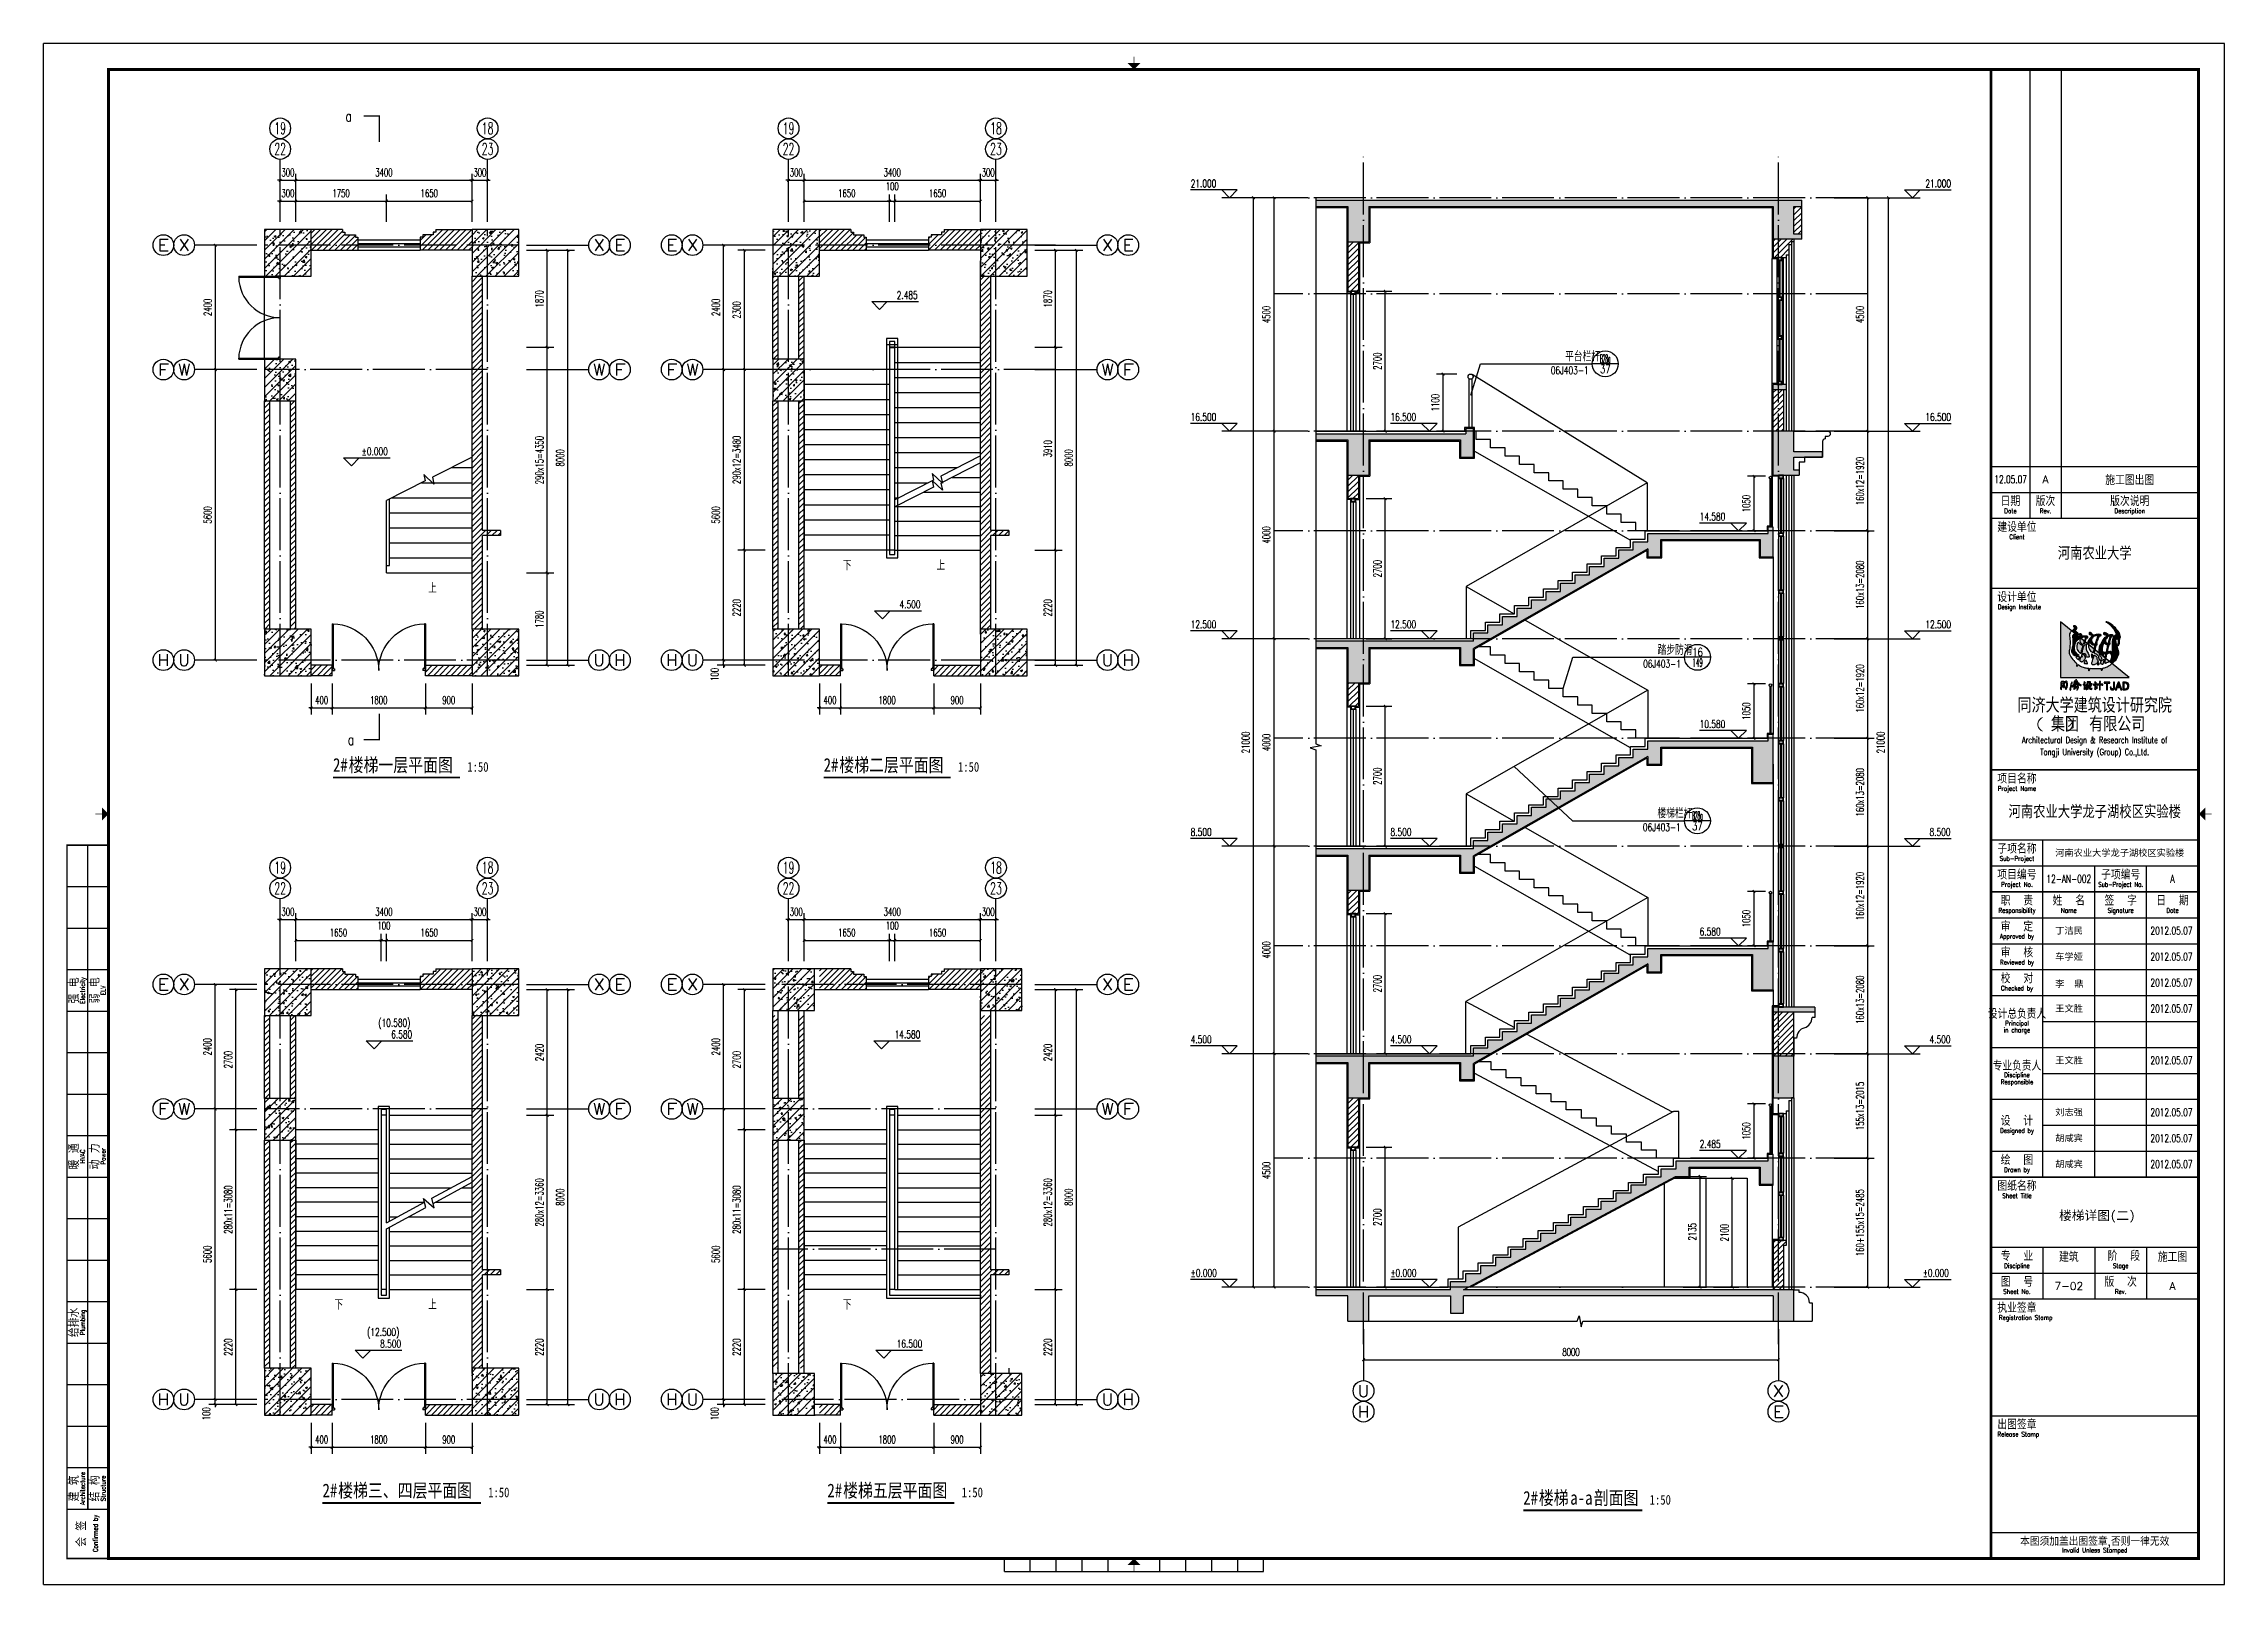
# Model space of a CAD drawing. Extents: x 307762 to 522490, y -326758 to -245675.
# Drawn here: x 369400 to 411450, y -275375 to -245675 of the extents above; entities that cross this region are included whole.
import ezdxf
from ezdxf.enums import TextEntityAlignment as Align

# ---------------------------------------------------------------- set-up
doc = ezdxf.new("R2010")
doc.units = 0
doc.header["$LTSCALE"] = 1000
doc.header["$MEASUREMENT"] = 0
doc.linetypes.add('DOTE', pattern=[2.42, 2, -0.2, 0.02, -0.2])
doc.layers.get('0').update_dxf_attribs({"linetype": 'CONTINUOUS'})
doc.layers.get('Defpoints').update_dxf_attribs({"color": 6, "linetype": 'CONTINUOUS'})
for name, color, linetype in [('A-墙线', 2, 'CONTINUOUS'), ('A-外窗', 145, 'CONTINUOUS'), ('A-立面看线', 117, 'CONTINUOUS'), ('A-装饰构件', 197, 'CONTINUOUS'), ('A-门', 167, 'CONTINUOUS'), ('AXIS', 3, 'CONTINUOUS'), ('AXIS_TEXT', 7, 'CONTINUOUS'), ('COLUMN', 2, 'CONTINUOUS'), ('DIM_ELEV', 3, 'CONTINUOUS'), ('DIM_IDEN', 3, 'CONTINUOUS'), ('DIM_SYMB', 3, 'CONTINUOUS'), ('DOTE', 1, 'DOTE'), ('PUB_DIM', 3, 'CONTINUOUS'), ('PUB_HATCH', 250, 'CONTINUOUS'), ('PUB_TEXT', 7, 'CONTINUOUS'), ('STAIR', 4, 'CONTINUOUS'), ('WALL', 2, 'CONTINUOUS'), ('WINDOW', 4, 'CONTINUOUS'), ('图框', 85, 'CONTINUOUS'), ('看线', 87, 'CONTINUOUS'), ('看线1', 7, 'CONTINUOUS'), ('面层', 185, 'CONTINUOUS')]:
    doc.layers.add(name, color=color, linetype=linetype)
doc.styles.add('_TCH_AXIS', font='COMPLEX', dxfattribs={"bigfont": 'GBCBIG'})
doc.styles.add('_TCH_DIM', font='SIMPLEX', dxfattribs={"bigfont": 'GBCBIG'})
doc.styles.add('_TCH_LABEL', font='COMPLEX', dxfattribs={"bigfont": 'GBCBIG'})
doc.styles.add('COMPLEX', font='COMPLEX')
doc.styles.add('DIM_FONT', font='SIMPLEX.shx', dxfattribs={"width": 0.65})
doc.styles.add('HT', font='simhei.ttf', dxfattribs={"width": 0.8})
doc.styles.add('TKZ1_tjhts.shx', font='tjromant.shx', dxfattribs={"bigfont": 'tjhts.shx'})
doc.styles.add('TKZ2_tjkts.shx', font='tjromant.shx', dxfattribs={"bigfont": 'tjkts.shx'})
doc.styles.add('房间名称', font='simhei.ttf', dxfattribs={"width": 0.8})
doc.styles.add('黑体', font='simhei.ttf')
doc.dimstyles.new('DIMN50', dxfattribs={"dimscale": 0.5, "dimtxt": 300, "dimasz": 100, "dimexe": 250, "dimexo": 300, "dimgap": 150, "dimtad": 1, "dimdec": 0, "dimzin": 0, "dimdsep": 46, "dimtxsty": 'DIM_FONT', "dimblk": 'ARCHTICK', "dimcen": 0.09, "dimclrt": 7, "dimazin": 2, "dimtfac": 1, "dimtdec": 0, "dimtix": 1, "dimtmove": 2, "dimatfit": 3, "dimfxl": 0, "dimtolj": 1, "dimtzin": 0, "dimarcsym": 0})
pattern_1 = [(45, (373661.04, -257859), (-56.1266, 56.1266), [])]
pattern_2 = [(45, (0, 0), (-88.388348, 88.388348), []), (50, (0, 0), (358.6301, -31.37607), [37.5, -412.5]), (355, (0, 0), (-69.37567, 376.09607), [30, -330]), (100.4514, (29.9, -2.6), (289.2547, 344.71977), [31.8701, -350.57106]), (46.1842, (0, 100), (533.62052, -82.7595), [56.25, -618.75]), (96.6356, (44.47, 93.1), (467.33135, 487.05894), [47.80514, -525.8565]), (351.1842, (0, 100), (467.331, 487.0593), [45, -495]), (21, (50, 75), (298.45353, -201.30945), [37.5, -412.5]), (326, (50, 75), (121.65767, 362.57502), [30, -330]), (71.4514, (74.87, 58.22), (420.11131, 161.26525), [31.8701, -350.57106]), (37.5, (0, 0), (6.079928, 166.446927), [0, -326, 0, -335, 0, -331.25]), (7.5, (0, 0), (131.53477, 197.205856), [0, -191, 0, -318.5, 0, -126.25]), (327.5, (-111.5, 0), (266.911218, -11.277436), [0, -125, 0, -390, 0, -517.5]), (317.5, (-161.5, 0), (291.59308, 50.05249), [0, -162.5, 0, -259, 0, -367.5])]

msp = doc.modelspace()

# ---------------------------------------------------------------- texts
at = {"layer": 'PUB_TEXT'}
for s, height, style, width, p in [('a', 212.5, '_TCH_LABEL', 0.705882, (375219, -247178.3)), ('21.000', 148.75, '_TCH_DIM', 0.705882, (391517, -248445.7)), ('21.000', 148.75, '_TCH_DIM', 0.705882, (405684.4, -248445.7)), ('2.485', 148.75, '_TCH_DIM', 0.705882, (385848, -250598.3)), ('06J403-1', 148.75, '_TCH_LABEL', 0.705882, (398462.1, -252046.8)), ('16.500', 148.75, '_TCH_DIM', 0.705882, (391517, -252945.7)), ('16.500', 148.75, '_TCH_DIM', 0.705882, (395369.9, -252945.7)), ('16.500', 148.75, '_TCH_DIM', 0.705882, (405684.4, -252945.7)), ('%%P0.000', 148.75, '_TCH_DIM', 0.705882, (375533.6, -253610.5)), ('14.580', 148.75, '_TCH_DIM', 0.705882, (401332, -254865.7)), ('4.500', 148.75, '_TCH_DIM', 0.705882, (385904.3, -256560.4)), ('12.500', 148.75, '_TCH_DIM', 0.705882, (391517, -256945.7)), ('12.500', 148.75, '_TCH_DIM', 0.705882, (395369.9, -256945.7)), ('12.500', 148.75, '_TCH_DIM', 0.705882, (405684.4, -256945.7)), ('06J403-1', 148.75, '_TCH_LABEL', 0.705882, (400241.8, -257703.8)), ('10.580', 148.75, '_TCH_DIM', 0.705882, (401332, -258865.7)), ('a', 212.5, '_TCH_LABEL', 0.705882, (375267.4, -259196.7)), ('楼梯一层平面图', 262.87, '房间名称', 0.8, (375282, -259710.5)), ('楼梯二层平面图', 262.87, '房间名称', 0.8, (384742.9, -259710.5)), ('2#', 262.87, '房间名称', 0.8, (374979.5, -259710.5)), ('1:50', 187.76, '房间名称', 0.8, (377570.1, -259710.5)), ('2#', 262.87, '房间名称', 0.8, (384440.5, -259710.5)), ('1:50', 187.76, '房间名称', 0.8, (387031.1, -259710.5)), ('06J403-1', 148.75, '_TCH_LABEL', 0.705882, (400238.1, -260854.4)), ('8.500', 148.75, '_TCH_DIM', 0.705882, (391517, -260945.7)), ('8.500', 148.75, '_TCH_DIM', 0.705882, (395369.9, -260945.7)), ('8.500', 148.75, '_TCH_DIM', 0.705882, (405764.4, -260945.7)), ('6.580', 148.75, '_TCH_DIM', 0.705882, (401332, -262865.7)), ('(10.580)', 148.75, '_TCH_DIM', 0.705882, (375852.3, -264624.9)), ('6.580', 148.75, '_TCH_DIM', 0.705882, (376102.3, -264849.9)), ('14.580', 148.75, '_TCH_DIM', 0.705882, (385809, -264849.9)), ('4.500', 148.75, '_TCH_DIM', 0.705882, (391517, -264945.7)), ('4.500', 148.75, '_TCH_DIM', 0.705882, (395369.9, -264945.7)), ('4.500', 148.75, '_TCH_DIM', 0.705882, (405764.4, -264945.7)), ('2.485', 148.75, '_TCH_DIM', 0.705882, (401332, -266960.7)), ('%%P0.000', 148.75, '_TCH_DIM', 0.705882, (391517, -269445.7)), ('%%P0.000', 148.75, '_TCH_DIM', 0.705882, (395369.9, -269445.7)), ('%%P0.000', 148.75, '_TCH_DIM', 0.705882, (405634.4, -269445.7)), ('(12.500)', 148.75, '_TCH_DIM', 0.705882, (375637.7, -270586.9)), ('8.500', 148.75, '_TCH_DIM', 0.705882, (375887.7, -270811.9)), ('16.500', 148.75, '_TCH_DIM', 0.705882, (385847.9, -270811.9)), ('2#', 262.87, '房间名称', 0.8, (374776.8, -273695.8)), ('楼梯三、四层平面图', 262.87, '房间名称', 0.8, (375079.3, -273695.8)), ('1:50', 187.76, '房间名称', 0.8, (377972.3, -273695.8)), ('2#', 262.87, '房间名称', 0.8, (384512.7, -273695.8)), ('楼梯五层平面图', 262.87, '房间名称', 0.8, (384815.2, -273695.8)), ('1:50', 187.76, '房间名称', 0.8, (387103.3, -273695.8)), ('2#', 262.87, '房间名称', 0.8, (397929.3, -273838.4)), ('楼梯', 262.87, '房间名称', 0.8, (398231.7, -273838.4)), ('a-a', 262.87, '房间名称', 0.8, (398836.6, -273838.4)), ('剖面图', 262.87, '房间名称', 0.8, (399290.3, -273838.4)), ('1:50', 187.76, '房间名称', 0.8, (400368.6, -273838.4))]:
    msp.add_text(s, height=height, dxfattribs=dict(at, style=style, width=width)).set_placement(p)
for s, height, style, p in [('平台栏杆', 168.79, '_TCH_LABEL', (398737.3, -251798)), ('下', 168.8, '_TCH_DIM', (384811, -255824)), ('上', 168.8, '_TCH_DIM', (386616.3, -255824)), ('上', 168.8, '_TCH_DIM', (376813.9, -256264)), ('踏步防滑', 168.79, '_TCH_LABEL', (400520.8, -257455)), ('楼梯栏杆', 168.79, '_TCH_LABEL', (400517, -260605.6)), ('下', 168.8, '_TCH_DIM', (375008.6, -270075.5)), ('上', 168.8, '_TCH_DIM', (376813.9, -270075.5)), ('下', 168.8, '_TCH_DIM', (384811, -270075.5))]:
    msp.add_text(s, height=height, dxfattribs=dict(at, style=style)).set_placement(p)
at = {"layer": 'PUB_TEXT', "style": '_TCH_LABEL'}
for s, width, p, p2 in [('B28a', 0.340909, (399411.5, -251827.9), (399612.7, -251827.9)), ('37', 0.795455, (399411.5, -252029.1), (399612.7, -252029.1)), ('16', 0.905172, (401191.2, -257484.9), (401392.4, -257484.9)), ('149', 0.525, (401191.2, -257686.1), (401392.4, -257686.1)), ('B28a', 0.340909, (401187.4, -260635.5), (401388.7, -260635.5)), ('37', 0.795455, (401187.4, -260836.8), (401388.7, -260836.8))]:
    msp.add_text(s, height=161, dxfattribs=dict(at, width=width)).set_placement(p, p2, align=Align.FIT)
at = {"layer": '图框', "style": 'TKZ1_tjhts.shx', "width": 0.7}
for s, p in [('12.05.07', (407328.8, -254075.1)), ('12-AN-002', (408450, -261775)), ('A', (410450, -261775)), ('2012.05.07', (410428.4, -262775.1)), ('2012.05.07', (410428.4, -263275.1)), ('2012.05.07', (410428.4, -263775.1)), ('2012.05.07', (410428.4, -264275.1)), ('2012.05.07', (410428.4, -265275.1)), ('2012.05.07', (410428.4, -266275.1)), ('2012.05.07', (410428.4, -266775.1)), ('2012.05.07', (410428.4, -267275.1))]:
    msp.add_text(s, height=150, dxfattribs=at).set_placement(p, align=Align.MIDDLE_CENTER)
at = {"layer": '图框'}
for s, height, style, p in [('A', 150, 'TKZ1_tjhts.shx', (407999.9, -254075.1)), ('施工图出图', 180, 'TKZ1_tjhts.shx', (409624.9, -254092.1)), ('河南农业大学', 250, 'TKZ1_tjhts.shx', (408949.9, -255500.1)), ('河南农业大学龙子湖校区实验楼', 250, 'TKZ1_tjhts.shx', (408949.9, -260481.3)), ('楼梯详图(二)', 180, '黑体', (408997.7, -268264)), ('建筑', 180, 'TKZ1_tjhts.shx', (408449.9, -269067.2)), ('施工图', 180, 'TKZ1_tjhts.shx', (410449.9, -269067.2)), ('7-02', 150, 'TKZ1_tjhts.shx', (408449.9, -269625.1)), ('A', 150, 'TKZ1_tjhts.shx', (410449.9, -269625.1))]:
    msp.add_text(s, height=height, dxfattribs=dict(at, style=style)).set_placement(p, align=Align.MIDDLE_CENTER)
at = {"layer": '图框', "style": 'HT'}
for s, height, p in [('河南农业大学龙子湖校区实验楼', 126.962, (408188, -261336.3)), ('丁洁民', 126.96, (408188, -262836.3)), ('车学娅', 126.96, (408188, -263336.3)), ('李', 127, (408188, -263859.4)), ('鼎', 127, (408555.3, -263859.4)), ('王文胜', 126.96, (408188, -264336.3)), ('王文胜', 126.96, (408188, -265336.3)), ('刘志强', 126.96, (408188, -266336.3)), ('胡咸宾', 126.96, (408188, -266836.3)), ('胡咸宾', 126.96, (408188, -267336.3))]:
    msp.add_text(s, height=height, dxfattribs=at).set_placement(p)

# ---------------------------------------------------------------- blocks, each defined once
blk = doc.blocks.new('lt2f')
at = {"layer": 'STAIR'}
for p, q in [((5600, 3700), (2120, 3700)), ((2120, 2050), (2120, 3700)), ((2410, 2050), (2410, 3700)), ((2700, 2050), (2700, 3700)), ((2990, 2050), (2990, 3700)), ((3280, 2050), (3280, 3700)), ((3570, 2050), (3570, 3700)), ((3860, 2050), (3860, 3700)), ((4150, 2050), (4150, 3700)), ((4440, 2050), (4440, 3700)), ((4730, 2050), (4730, 3700)), ((5020, 2050), (5020, 3700)), ((5310, 2050), (5310, 3700)), ((5600, 2050), (5600, 3700)), ((1974, 2110), (1974, 1890)), ((6200, 2110), (1974, 2110)), ((1974, 2110), (1974, 1890)), ((6080, 2110), (1974, 2110)), ((6080, 1890), (6080, 2110)), ((6200, 1890), (6200, 2110)), ((1974, 1890), (6200, 1890)), ((1974, 1890), (6080, 1890)), ((2034, 2050), (2034, 1950)), ((6140, 2050), (2034, 2050)), ((2034, 2050), (2034, 1950)), ((6020, 2050), (2034, 2050)), ((2034, 1950), (6140, 1950)), ((2034, 1950), (6020, 1950)), ((2120, 1950), (2120, 2050)), ((5600, 2050), (2120, 2050)), ((2120, 1950), (2955, 1950)), ((2120, 1950), (2120, 300)), ((2400, 1950), (2400, 300)), ((2680, 1950), (2680, 300)), ((3337, 1205), (2955, 1950)), ((2960, 1941), (2960, 300)), ((3089, 1950), (6030, 1950)), ((3471, 1205), (3089, 1950)), ((3130, 1950), (3130, 1871)), ((3420, 1950), (3420, 1305)), ((3710, 1950), (3710, 739)), ((4000, 1950), (4000, 300)), ((4290, 1950), (4290, 300)), ((4580, 1950), (4580, 300)), ((4870, 1950), (4870, 300)), ((5160, 1950), (5160, 300)), ((5450, 1950), (5450, 300)), ((5740, 1950), (5740, 300)), ((6020, 1950), (6020, 2050)), ((6030, 1950), (6030, 2050)), ((6030, 1950), (6030, 300)), ((6140, 1950), (6140, 2050)), ((3240, 1394), (3240, 300)), ((3278, 1034), (3461, 1232)), ((3410, 1063), (3278, 1034)), ((3461, 1232), (3337, 1205)), ((3800, 300), (3410, 1063)), ((3412, 1034), (3595, 1232)), ((3544, 1063), (3412, 1034)), ((3420, 1043), (3420, 1036)), ((3595, 1232), (3471, 1205)), ((3520, 847), (3520, 300)), ((3935, 300), (3544, 1063)), ((2120, 300), (3800, 300)), ((3935, 300), (6030, 300))]:
    blk.add_line(p, q, dxfattribs=at)
blk = doc.blocks.new('m1800')
at = {"layer": 'A-墙线'}
for p, q in [((-900, -100), (-900, 100)), ((900, -100), (900, 100))]:
    blk.add_line(p, q, dxfattribs=at)
at = {"layer": 'A-门'}
for p, q in [((-900, 900), (-900, 0)), ((-900, 900), (-880, 900)), ((-880, 900), (-880, 50)), ((880, 900), (880, 50)), ((900, 900), (880, 900)), ((900, 900), (900, 0)), ((-900, 50), (-870, 50)), ((-900, 0), (-850, 0)), ((-870, 50), (-870, 30)), ((-870, 30), (-850, 30)), ((-850, 30), (-850, 0)), ((850, 30), (850, 0)), ((870, 30), (850, 30)), ((900, 0), (850, 0)), ((870, 50), (870, 30)), ((900, 50), (870, 50))]:
    blk.add_line(p, q, dxfattribs=at)
for centre, start, end in [((-900, 0), 0, 88.7267), ((900, 0), 91.2733, 180)]:
    blk.add_arc(centre, 900, start, end, dxfattribs=at)
blk = doc.blocks.new('TJAD_TK_LOGO')
at = {"layer": '图框'}
for points in [[(0.309, 0.239, -0.055111), (0.298, 0.218, -0.399817), (0.289, 0.213, -0.15154), (0.281, 0.216, -0.301448), (0.281, 0.226, 0.010306), (0.289, 0.248, -0.01851), (0.216, 0.33, -0.103184), (0.157, 0.423, -0.120959), (0.156, 0.5, 0.063512), (0.168, 0.638, 0.024265), (0.163, 0.716, -0.039016), (0.159, 0.759, -0.148803), (0.167, 0.795, -0.063522), (0.19, 0.819, -0.021561), (0.199, 0.827), (0, 0.989), (0, 0.014), (1.2, 0.014), (0.901, 0.256, -0.02734), (0.87, 0.232, -0.056811), (0.802, 0.195, -0.043653), (0.743, 0.178, 0.070224), (0.74, 0.168, -0.155586), (0.734, 0.146, -0.268078), (0.715, 0.144, 0.046034), (0.714, 0.151, -0.10837), (0.716, 0.158, 0.067272), (0.719, 0.172, 0.007869), (0.606, 0.171, -0.018474), (0.519, 0.174, 0.089356), (0.513, 0.16, -0.084297), (0.509, 0.144, -0.378712), (0.498, 0.137, -0.129516), (0.487, 0.142, 0.010082), (0.489, 0.148, -0.06366), (0.493, 0.159, -0.047427), (0.496, 0.17, 0.412458), (0.493, 0.175, 0.04646), (0.459, 0.179, -0.083304), (0.398, 0.192, -0.056916)], [(0.278, 0.851, 0.150805), (0.286, 0.87, 0.118181), (0.284, 0.888, 0.061251), (0.278, 0.901, 0.110829), (0.266, 0.912, 0.065976), (0.248, 0.919, 0.129921), (0.229, 0.92, 0.40681), (0.226, 0.916, 0.07663), (0.23, 0.907, -0.019502), (0.237, 0.896, -0.085799), (0.241, 0.884, -0.150999), (0.235, 0.858, -0.086307), (0.225, 0.846, -0.019332), (0.206, 0.833, 0.015742), (0.199, 0.827), (0.264, 0.775, -0.014783), (0.267, 0.774, -0.092021), (0.285, 0.767, -0.021612), (0.299, 0.758, 0.020501), (0.302, 0.757, -0.138406), (0.302, 0.756, -0.004327), (0.304, 0.756, 0.041521), (0.307, 0.755, 0.017006), (0.309, 0.756, 0.175362), (0.313, 0.76, 0.115175), (0.313, 0.77, 0.133458), (0.302, 0.795, 0.090138), (0.282, 0.811, 0.068529), (0.267, 0.817, -0.013934), (0.257, 0.819, -0.201719), (0.25, 0.824, -0.378426), (0.25, 0.831, -0.084166), (0.26, 0.837, 0.070184)], [(0.264, 0.775, 0.064867), (0.248, 0.774, 0.116531), (0.226, 0.765, 0.208218), (0.216, 0.75, 0.02194), (0.216, 0.741, -0.003556), (0.223, 0.64, -0.008585), (0.225, 0.606, -0.036626), (0.224, 0.587, -0.030322), (0.219, 0.565, 0.008639), (0.208, 0.528, 0.029199), (0.201, 0.493, 0.047639), (0.199, 0.469, 0.083135), (0.203, 0.45, 0.077424), (0.222, 0.419, 0.095524), (0.251, 0.392, 0.133345), (0.255, 0.391, 0.037671), (0.266, 0.395, -0.074764), (0.289, 0.401, -0.017227), (0.311, 0.402, 0.103318), (0.324, 0.403, 0.529251), (0.324, 0.406, 0.058891), (0.31, 0.414, -0.106556), (0.272, 0.441, -0.157893), (0.244, 0.5, -0.090292), (0.241, 0.541, -0.061166), (0.257, 0.612, -0.11155), (0.27, 0.637, -0.016825), (0.293, 0.661, -0.002917), (0.333, 0.697, 0.013927), (0.345, 0.708)], [(0.474, 0.731, 0.018572), (0.473, 0.731), (0.473, 0.732, 0.06936), (0.47, 0.733, 0.047212), (0.46, 0.735, 0.024282), (0.443, 0.735, -0.000753), (0.412, 0.735, -0.013374), (0.392, 0.736, -0.164458), (0.382, 0.74, -0.15617), (0.376, 0.751, 0.064833), (0.371, 0.765, 0.17195), (0.36, 0.774, 0.077232), (0.348, 0.779, 0.099365), (0.341, 0.778, 0.128164), (0.335, 0.776, 0.199677), (0.331, 0.766, 0.156287), (0.335, 0.754, 0.086381), (0.343, 0.746, 0.029794), (0.351, 0.742, -0.218512), (0.359, 0.734, -0.050196), (0.36, 0.726, -0.223734), (0.356, 0.72, -0.013892), (0.345, 0.708), (0.359, 0.697, -0.00619), (0.387, 0.712, -0.093205), (0.434, 0.721, -0.103421), (0.439, 0.72, -0.384925), (0.441, 0.717, -0.045853), (0.438, 0.703, -0.014561), (0.423, 0.658, 0.006316), (0.419, 0.648), (0.432, 0.637, -0.003465), (0.435, 0.644, -0.002724), (0.456, 0.704, -0.338072), (0.461, 0.707, 0.005218), (0.473, 0.707, 0.309415), (0.476, 0.708, 0.132077), (0.479, 0.71, 0.147744), (0.481, 0.715, 0.135646), (0.481, 0.723, 0.18433)], [(0.756, 0.375, 0.010654), (0.758, 0.371, 0.091005), (0.765, 0.363, 0.311976), (0.77, 0.363)]]:
    blk.add_hatch(color=256, dxfattribs=at).paths.add_polyline_path(points)
h = blk.add_hatch(color=256, dxfattribs=at)
h.paths.add_polyline_path([(0.712, 0.755, 0.083086), (0.708, 0.761, 0.127732), (0.701, 0.764, 0.060999), (0.673, 0.768, 0.050289), (0.649, 0.769, 0.061315), (0.626, 0.765, -0.058239), (0.605, 0.759, -0.023274), (0.577, 0.756, -0.318074), (0.565, 0.762, -0.012807), (0.546, 0.787, 0.176594), (0.527, 0.801, 0.141446), (0.512, 0.802, 0.254042), (0.501, 0.793, 0.094349), (0.5, 0.777, 0.272202), (0.507, 0.767, 0.06938), (0.523, 0.763, -0.099001), (0.54, 0.758, -0.173209), (0.549, 0.747, -0.244282), (0.547, 0.738, -0.042049), (0.531, 0.716, 0.019533), (0.504, 0.683, 0.074328), (0.489, 0.659, -0.003717), (0.466, 0.61), (0.494, 0.587, -0.03259), (0.498, 0.607, -0.114709), (0.504, 0.617), (0.507, 0.619), (0.509, 0.62), (0.512, 0.62), (0.514, 0.619), (0.523, 0.614), (0.529, 0.609), (0.548, 0.592), (0.554, 0.586), (0.555, 0.586, 0.137325), (0.563, 0.582, 0.052206), (0.581, 0.58, -0.039081), (0.596, 0.578, -0.061234), (0.6, 0.577, -0.389955), (0.602, 0.574, -0.015439), (0.601, 0.566, -0.009793), (0.592, 0.514, -0.001555), (0.591, 0.509), (0.606, 0.496, -0.005675), (0.613, 0.522, 0.021764), (0.624, 0.57, -0.037231), (0.627, 0.579, -0.166808), (0.63, 0.581, 0.014415), (0.637, 0.584, 0.232872), (0.642, 0.591, 0.087887), (0.641, 0.601, 0.002273), (0.638, 0.615, -0.178357), (0.638, 0.619, -0.001216), (0.651, 0.66, -0.011476), (0.664, 0.699, -0.017032), (0.676, 0.729, -0.192629), (0.689, 0.74, -0.05264), (0.702, 0.745, 0.121865), (0.712, 0.748, 0.384919)])
h.paths.add_polyline_path([(0.597, 0.737, -0.021509), (0.628, 0.747, -0.053885), (0.638, 0.749, -0.363115), (0.652, 0.741, -0.093078), (0.646, 0.705, 0.023125), (0.622, 0.626, -0.067346), (0.613, 0.603, -0.278742), (0.606, 0.6, -0.067064), (0.586, 0.602, -0.223721), (0.563, 0.619, -0.070697), (0.543, 0.661, -0.171192), (0.544, 0.69, -0.090372), (0.564, 0.717, -0.097027)], flags=16)
h = blk.add_hatch(color=256, dxfattribs=at)
h.paths.add_polyline_path([(0.982, 0.688, -0.266995), (0.988, 0.691, -0.078548), (0.994, 0.689, -0.061401), (1.001, 0.685, -0.140506), (1.007, 0.676, -0.075077), (1.01, 0.653, -0.023792), (1.008, 0.62, 0.028581), (1.007, 0.585, 0.083513), (1.009, 0.572, 0.556873), (1.014, 0.571, 0.099876), (1.028, 0.596, 0.058859), (1.035, 0.633, 0.00868), (1.036, 0.66, -0.055868), (1.045, 0.71, 0.012909), (1.049, 0.719, 0.07627), (1.048, 0.734, 0.168287), (0.983, 0.856, 0.045812), (0.89, 0.946, 0.082299), (0.824, 0.983, 0.045024), (0.802, 0.988, 0.184323), (0.796, 0.987, 0.401214), (0.797, 0.985, 0.073894), (0.803, 0.98, 0.009968), (0.828, 0.967, -0.045085), (0.849, 0.953, -0.042435), (0.89, 0.913, -0.014659), (0.933, 0.859, -0.075958), (0.979, 0.767, 0.183281), (0.919, 0.704, 0.093166), (0.905, 0.577, 0.002645), (0.905, 0.539), (0.95, 0.539, -0.021718), (0.951, 0.561, -0.060902), (0.951, 0.563, -0.750169), (0.953, 0.563, -0.062141), (0.956, 0.558, -0.02804), (0.962, 0.541, -0.001207), (0.963, 0.539), (0.999, 0.539), (0.998, 0.542), (0.986, 0.581, -0.042759), (0.971, 0.648, -0.166183), (0.976, 0.68, -0.02967)])
h.paths.add_polyline_path([(0.921, 0.747, 0.337691), (0.922, 0.75, 0.234051), (0.918, 0.756, 0.085029), (0.898, 0.762, 0.109404), (0.867, 0.76, 0.027051), (0.842, 0.75, 0.096966), (0.82, 0.779, 0.147389), (0.788, 0.798, 0.110178), (0.765, 0.798, 0.193659), (0.754, 0.789, 0.105864), (0.751, 0.781, 0.322715), (0.756, 0.77, 0.090222), (0.775, 0.763, 0.021428), (0.79, 0.76, -0.062248), (0.802, 0.756, -0.0489), (0.814, 0.75, 0.061445), (0.828, 0.743, 0.045204), (0.773, 0.709, 0.105153), (0.746, 0.68, 0.017534), (0.699, 0.593, 0.04727), (0.677, 0.539), (0.731, 0.539, -0.016538), (0.733, 0.546, -0.06987), (0.755, 0.615, -0.55525), (0.762, 0.616, 0.087068), (0.773, 0.608, 0.000587), (0.779, 0.605, 0.051645), (0.781, 0.604, 0.002312), (0.798, 0.592, 0.1078), (0.815, 0.585, 0.06971), (0.83, 0.588, -0.002349), (0.824, 0.554, -0.014725), (0.822, 0.539), (0.839, 0.539, -0.003665), (0.842, 0.55, -0.003176), (0.85, 0.584, -0.214328), (0.855, 0.589, 0.079005), (0.864, 0.594, 0.136284), (0.869, 0.604, 0.042038), (0.87, 0.61, 0.121208), (0.869, 0.615, 0.033156), (0.864, 0.622, -0.089896), (0.861, 0.627, -0.153361), (0.862, 0.632, -0.00558), (0.876, 0.678, -0.02004), (0.892, 0.724, -0.10938), (0.9, 0.737, 0.024126), (0.911, 0.741, 0.094696)])
h.paths.add_polyline_path([(0.871, 0.737, -0.143663), (0.867, 0.714, 0.018808), (0.849, 0.654, -0.117601), (0.837, 0.612, -0.229986), (0.819, 0.61, -0.2857), (0.79, 0.639, -0.267121), (0.803, 0.697, -0.053371), (0.832, 0.724, -0.07094), (0.861, 0.743, -0.49062)], flags=16)
h = blk.add_hatch(color=256, dxfattribs=at)
h.paths.add_polyline_path([(0.393, 0.563, -0.011586), (0.397, 0.579, 0.253288), (0.396, 0.579, 0.095247), (0.388, 0.58, -0.0106), (0.376, 0.58, -0.133876), (0.361, 0.583, -0.082431), (0.345, 0.596, -0.01622), (0.332, 0.612, 0.042319), (0.324, 0.621, 0.140851), (0.317, 0.624, 0.145933), (0.308, 0.622, 0.038492), (0.302, 0.618), (0.302, 0.618, 0.000616), (0.3, 0.616, 0.032553), (0.298, 0.615, 0.095329), (0.294, 0.61, 0.096767), (0.291, 0.597, -0.001525), (0.288, 0.574, 0.034244), (0.285, 0.552, 0.085899), (0.292, 0.504, 0.097395), (0.314, 0.467, 0.083463), (0.339, 0.445, 0.098864), (0.352, 0.441, 0.30663), (0.356, 0.443, 0.075685), (0.361, 0.453, 0.009946), (0.371, 0.491, -0.023424), (0.378, 0.51, 0.034776)])
h.paths.add_polyline_path([(0.333, 0.372, 0.321528), (0.33, 0.377, 0.021484), (0.291, 0.382, 0.022843), (0.282, 0.382, 0.102534), (0.276, 0.381, 0.130045), (0.272, 0.378, 0.267367), (0.271, 0.374, -0.005872), (0.276, 0.364, 0.058515), (0.28, 0.355, 0.081344), (0.295, 0.338, 0.099387), (0.309, 0.33, 0.035917), (0.315, 0.328, 0.245908), (0.318, 0.33, 0.105203), (0.327, 0.349, -0.034055), (0.332, 0.365, 0.056891)])
h.paths.add_polyline_path([(0.431, 0.34, 0.245812), (0.436, 0.359, 0.065072), (0.425, 0.393, 0.134826), (0.425, 0.393, -0.114996), (0.425, 0.394, 0.061748), (0.418, 0.405, 0.16919), (0.41, 0.409, 0.009694), (0.393, 0.411, 0.017654), (0.382, 0.412, 0.044621), (0.374, 0.411, 0.15913), (0.368, 0.408, 0.263058), (0.367, 0.404, 0.037983), (0.375, 0.384, -0.091013), (0.378, 0.375, -0.183458), (0.376, 0.37, -0.186991), (0.37, 0.367, -0.076588), (0.364, 0.367, 0.012233), (0.357, 0.368, 0.175338), (0.353, 0.367, 0.023216), (0.34, 0.33, 0.04069), (0.336, 0.312, 0.28537), (0.339, 0.306, 0.048651), (0.347, 0.302, -0.083296), (0.359, 0.295, 0.044689), (0.367, 0.289, 0.196761), (0.378, 0.288, 0.127879), (0.395, 0.298, 0.050671)])
h.paths.add_polyline_path([(0.463, 0.285, 0.013244), (0.461, 0.293, 0.042352), (0.454, 0.311, 0.086452), (0.451, 0.314, 0.181931), (0.447, 0.314, 0.105167), (0.437, 0.307, 0.063777), (0.422, 0.289, 0.079039), (0.415, 0.273, 0.295118), (0.417, 0.263, 0.12746), (0.426, 0.259, 0.051219), (0.438, 0.258, -0.006938), (0.459, 0.255, 0.101871), (0.472, 0.256, 0.282022), (0.475, 0.26, 0.127329), (0.473, 0.266), (0.473, 0.266, -0.004335)])
h.paths.add_polyline_path([(0.658, 0.308, -0.058552), (0.645, 0.335, -0.043685), (0.641, 0.359, 0.088622), (0.637, 0.372, 0.151789), (0.622, 0.385, -0.046532), (0.606, 0.394, 0.04555), (0.599, 0.398, 0.043142), (0.597, 0.399), (0.597, 0.399, 0.251715), (0.586, 0.396, 0.137334), (0.576, 0.371, -0.022108), (0.571, 0.349, 0.025269), (0.557, 0.305, -0.028381), (0.55, 0.284, 0.095667), (0.544, 0.258, 0.266705), (0.554, 0.241, 0.133638), (0.581, 0.24, 0.117773), (0.634, 0.259, 0.081266), (0.66, 0.285, 0.080524), (0.663, 0.292), (0.663, 0.292), (0.664, 0.292), (0.664, 0.295), (0.663, 0.295, 0.059624)])
h.paths.add_polyline_path([(0.568, 0.406, 0.121011), (0.564, 0.41, 0.051248), (0.55, 0.42, 0.077555), (0.545, 0.422, 0.238499), (0.542, 0.421, 0.167798), (0.541, 0.418, 0.09655), (0.541, 0.4, -0.014406), (0.543, 0.392, -0.00033), (0.545, 0.375, 0.1059), (0.551, 0.357, 0.313865), (0.556, 0.357, 0.231713), (0.56, 0.364, 0.026659), (0.564, 0.385, -0.007425), (0.568, 0.4, 0.16995)])
h.paths.add_polyline_path([(0.679, 0.25, 0.082015), (0.68, 0.258, 0.360369), (0.675, 0.264, 0.094324), (0.668, 0.263, 0.109868), (0.666, 0.263, -0.017853), (0.664, 0.262), (0.663, 0.262, 0.095638), (0.652, 0.251, 0.069381), (0.647, 0.242, 0.391778), (0.649, 0.238, 0.16265), (0.658, 0.237, 0.029698), (0.663, 0.239), (0.664, 0.239, 0.027865), (0.674, 0.243, 0.232972)])
h.paths.add_polyline_path([(0.765, 0.309, -0.00792), (0.766, 0.312, -0.04061), (0.767, 0.316, 0.057732), (0.769, 0.323, 0.231089), (0.766, 0.331, 0.223752), (0.755, 0.33, 0.032861), (0.734, 0.315, -0.012035), (0.716, 0.303, 0.160241), (0.7, 0.287, 0.160304), (0.7, 0.267, 0.221951), (0.709, 0.256, 0.080228), (0.726, 0.248, 0.124433), (0.741, 0.247, 0.177577), (0.748, 0.255, 0.06059), (0.758, 0.283, -0.013372)])
h = blk.add_hatch(color=256, dxfattribs=at)
h.paths.add_polyline_path([(0.419, 0.648), (0.359, 0.697, 0.122439), (0.344, 0.679, 0.077208), (0.338, 0.662, 0.221374), (0.343, 0.64, -0.044103), (0.353, 0.625, 0.092474), (0.367, 0.606, 0.149827), (0.383, 0.599, 0.078107), (0.401, 0.6, 0.300992), (0.408, 0.607, 0.003448), (0.412, 0.624, -0.014936)])
h.paths.add_polyline_path([(0.448, 0.531, -0.118411), (0.466, 0.61), (0.432, 0.637, 0.013731), (0.424, 0.609, 0.354128), (0.426, 0.607, 0.149403), (0.425, 0.606, -0.033756), (0.429, 0.605, -0.301225), (0.432, 0.602, -0.067966), (0.431, 0.585, -0.155357), (0.425, 0.583, -0.0383), (0.418, 0.581, 0.394404), (0.414, 0.577, -0.002997), (0.393, 0.506, 0.027314), (0.376, 0.437, 0.262389), (0.377, 0.431, 0.054171), (0.409, 0.43, -0.120269), (0.432, 0.428, -0.238212), (0.445, 0.415, -0.030328), (0.452, 0.384, 0.177342), (0.459, 0.369, 0.189169), (0.473, 0.367, 0.024901), (0.494, 0.37, 0.43233), (0.503, 0.381, 0.054023), (0.499, 0.406, 0.072563), (0.493, 0.423, -0.024272), (0.473, 0.455, -0.09052)])
h.paths.add_polyline_path([(0.591, 0.509), (0.494, 0.587, 0.02545), (0.492, 0.572, 0.128799), (0.501, 0.52, 0.044216), (0.522, 0.484, 0.076323), (0.548, 0.46, 0.034366), (0.562, 0.452, 0.076032), (0.572, 0.449, 0.341488), (0.575, 0.451, 0.069217), (0.584, 0.479, 0.009229)])
h.paths.add_polyline_path([(0.606, 0.496, 0.003269), (0.602, 0.481, 0.051211), (0.597, 0.445, 0.204101), (0.599, 0.435, -0.011598), (0.623, 0.42, -0.044991), (0.66, 0.394, -0.200983), (0.669, 0.38, -0.006426), (0.679, 0.338, 0.079721), (0.687, 0.311, 0.326464), (0.691, 0.309, 0.087838), (0.695, 0.311, 0.087656), (0.715, 0.332, 0.286319), (0.72, 0.36, 0.076349), (0.701, 0.389, -0.160397), (0.676, 0.44), (0.676, 0.44)])
h.paths.add_polyline_path([(0.852, 0.297), (0.79, 0.347, 0.007087), (0.777, 0.301, 0.070922), (0.774, 0.275, 0.248353), (0.779, 0.265, 0.199635), (0.795, 0.268, -0.006886), (0.813, 0.275, 0.05678), (0.847, 0.293, 0.006803)])
h = blk.add_hatch(color=256, dxfattribs=at)
h.paths.add_polyline_path([(0.952, 0.5, -0.00262), (0.951, 0.526, -0.01182), (0.95, 0.539), (0.905, 0.539, 0.006126), (0.905, 0.449, 0.002492), (0.906, 0.412, 0.048247), (0.887, 0.46, 0.065909), (0.883, 0.465, 0.224936), (0.877, 0.467, 0.038284), (0.864, 0.466, -0.06616), (0.83, 0.465, -0.485088), (0.827, 0.467, -0.101913), (0.828, 0.487, -0.016956), (0.839, 0.539), (0.822, 0.539, -0.017973), (0.817, 0.52, -0.010562), (0.81, 0.476, -0.208845), (0.803, 0.461, -0.11949), (0.791, 0.457, -0.131776), (0.748, 0.465, -0.127624), (0.732, 0.488, -0.118385), (0.731, 0.539), (0.677, 0.539, 0.005191), (0.675, 0.533, 0.105733), (0.676, 0.44), (0.718, 0.405), (0.745, 0.405, -0.078177), (0.747, 0.414, -0.129583), (0.758, 0.426, -0.224047), (0.779, 0.429, -0.071036), (0.78, 0.429, 0.101063), (0.781, 0.428, -0.019588), (0.783, 0.428, -0.023828), (0.784, 0.427, -0.322257), (0.79, 0.416, -0.013384), (0.788, 0.405), (0.804, 0.405, -0.014271), (0.808, 0.414, -0.194353), (0.821, 0.43, -0.094044), (0.855, 0.439, -0.035175), (0.871, 0.44, -0.177154), (0.88, 0.432, -0.054292), (0.893, 0.405), (0.948, 0.405, 0.016129), (0.951, 0.417, 0.043741), (0.953, 0.46, 0.012835)])
h.paths.add_polyline_path([(1.021, 0.458), (1.011, 0.5), (0.999, 0.539), (0.963, 0.539, -0.013434), (0.968, 0.518, -0.01242), (0.972, 0.498, -0.017255), (0.974, 0.479, -0.024091), (0.974, 0.433, -0.03797), (0.971, 0.405), (1.012, 0.405, 0.01383), (1.019, 0.427, 0.116879)])
h.paths.add_polyline_path([(0.967, 0.319, 0.068823), (0.992, 0.356, 0.031999), (1.012, 0.405), (0.971, 0.405, -0.002893), (0.971, 0.403, -0.072675), (0.96, 0.375, -0.038888), (0.948, 0.355, -0.02059), (0.929, 0.332, -0.114728), (0.923, 0.326, -0.052839), (0.914, 0.32), (0.911, 0.319), (0.909, 0.319), (0.909, 0.322), (0.914, 0.334), (0.918, 0.341), (0.933, 0.363), (0.941, 0.383), (0.941, 0.384, 0.030329), (0.948, 0.405), (0.893, 0.405, -0.019139), (0.897, 0.395, -0.131139), (0.901, 0.371, -0.068706), (0.888, 0.337, -0.106182), (0.87, 0.312, -0.027075), (0.852, 0.297), (0.901, 0.256, 0.015633), (0.918, 0.272, -0.009266)])
h = blk.add_hatch(color=256, dxfattribs=at)
h.paths.add_polyline_path([(0.798, 0.379, -0.041396), (0.804, 0.405), (0.788, 0.405, -0.011453), (0.786, 0.396, -0.01007), (0.783, 0.379, -0.034546), (0.778, 0.371, -0.087737), (0.77, 0.363), (0.79, 0.347), (0.79, 0.347, 0.020125)])
h.paths.add_polyline_path([(0.745, 0.405), (0.718, 0.405), (0.756, 0.375, -0.051476), (0.747, 0.393, -0.099669)])
h = blk.add_hatch(color=256, dxfattribs=at)
h.paths.add_polyline_path([(0.109, -0.055, 0.215782), (0.096, -0.053, 0.067417), (0.088, -0.057, -0.168397), (0.072, -0.061, -0.018722), (0.056, -0.059, 0.069135), (0.037, -0.058, -0.211583), (0.032, -0.057, 0.012327), (0.027, -0.054, 0.18165), (0.023, -0.055, 0.234564), (0.014, -0.061, 0.06939), (0.009, -0.077, 0.040114), (0.004, -0.126, 0.00862), (0.004, -0.151, 0.034302), (0.003, -0.186, 0.240525), (0.011, -0.199, 0.151405), (0.014, -0.2, 0.254247), (0.016, -0.192, 0.038225), (0.017, -0.166, -0.061608), (0.019, -0.146, 0.026815), (0.022, -0.113, -0.054652), (0.026, -0.093, -0.028262), (0.029, -0.084, -0.253686), (0.038, -0.079, 0.007206), (0.049, -0.078, -0.006599), (0.073, -0.075, 0.009999), (0.084, -0.072, -0.062381), (0.093, -0.073, -0.15567), (0.099, -0.077, -0.051163), (0.105, -0.085, -0.102101), (0.107, -0.091, -0.03095), (0.107, -0.129, 0.010088), (0.107, -0.15, -0.131285), (0.104, -0.163, -0.019629), (0.101, -0.168, -0.485137), (0.096, -0.17, 0.001583), (0.093, -0.168, 0.165296), (0.088, -0.17, 0.24859), (0.085, -0.178, 0.066176), (0.088, -0.189, 0.038595), (0.091, -0.194, 0.378365), (0.095, -0.196, 0.077759), (0.104, -0.183, 0.016012), (0.112, -0.17, 0.054651), (0.118, -0.155, 0.087206), (0.123, -0.112, 0.064902), (0.117, -0.068, 0.144064)])
h.paths.add_polyline_path([(0.063, -0.093), (0.056, -0.093), (0.053, -0.094), (0.049, -0.096), (0.047, -0.097), (0.046, -0.1, 0.333571), (0.046, -0.104, 0.045952), (0.052, -0.107, 0.064784), (0.062, -0.109, 0.210865), (0.068, -0.107, 0.127927), (0.071, -0.102, 0.211886), (0.07, -0.096, 0.12013), (0.067, -0.094)], flags=17)
h.paths.add_polyline_path([(0.058, -0.146, -0.039434), (0.061, -0.152, 0.054133), (0.064, -0.158, 0.123184), (0.08, -0.15, 0.140353), (0.084, -0.143, 0.284617), (0.083, -0.139, -0.012464), (0.076, -0.135, 0.016141), (0.064, -0.126, -0.029736), (0.041, -0.127, -0.149024), (0.037, -0.13, 0.190304), (0.034, -0.134, 0.089845), (0.033, -0.143, 0.171078), (0.041, -0.157, 0.249801), (0.05, -0.159, 0.378768), (0.055, -0.153, 0.031236), (0.054, -0.146), (0.056, -0.144)], flags=17)
h.paths.add_polyline_path([(0.194, -0.081, -0.130766), (0.193, -0.083, -0.049), (0.189, -0.09, 0.175351), (0.187, -0.096, 0.389375), (0.189, -0.097, 0.146359), (0.197, -0.094, 0.079034), (0.202, -0.089, 0.101244), (0.205, -0.084, 0.132531), (0.205, -0.077, 0.067751), (0.203, -0.072, 0.050259), (0.2, -0.068, 0.454265), (0.198, -0.068, 0.06765), (0.196, -0.073, 0.007561)])
h.paths.add_polyline_path([(0.189, -0.104, 0.313541), (0.186, -0.1, 0.335576), (0.183, -0.102, 0.015792), (0.178, -0.135, -0.057755), (0.171, -0.161, 0.000363), (0.163, -0.186, 0.094511), (0.167, -0.207, 0.230423), (0.17, -0.211, 0.369117), (0.176, -0.206, 0.039319), (0.18, -0.185, -0.109188), (0.189, -0.149, 0.00425), (0.191, -0.143, 0.032369), (0.189, -0.118, -0.025515)])
h.paths.add_polyline_path([(0.251, -0.045, 0.093827), (0.236, -0.063, 0.302072), (0.237, -0.068, 0.296548), (0.244, -0.068, 0.04254), (0.259, -0.06, -0.129019), (0.275, -0.057, -0.117204), (0.279, -0.058, -0.328405), (0.279, -0.061, -0.051459), (0.27, -0.072, 0.085646), (0.26, -0.09, 0.031903), (0.26, -0.093, -0.315533), (0.256, -0.098, -0.134544), (0.251, -0.099, -0.408117), (0.248, -0.096, 0.035639), (0.244, -0.085, 0.084333), (0.242, -0.081, 0.358627), (0.239, -0.08, 0.227473), (0.233, -0.092, 0.148882), (0.235, -0.099, -0.254787), (0.236, -0.106, -0.110418), (0.229, -0.113, -0.032156), (0.217, -0.121, 0.122106), (0.21, -0.128, 0.074479), (0.204, -0.144, 0.233421), (0.206, -0.152, 0.316166), (0.217, -0.152, 0.122903), (0.231, -0.14, 0.056501), (0.241, -0.125, -0.025506), (0.247, -0.11, -0.174643), (0.26, -0.101, 0.004602), (0.266, -0.098, -0.251477), (0.264, -0.107, -0.130218), (0.259, -0.112, 0.16089), (0.254, -0.116, 0.172735), (0.253, -0.123, 0.448793), (0.261, -0.125, 0.141971), (0.272, -0.109, 0.057248), (0.276, -0.094, -0.334885), (0.284, -0.087, -0.076773), (0.288, -0.087, -0.545841), (0.289, -0.089, -0.008092), (0.289, -0.104, 0.139136), (0.295, -0.124, 0.144746), (0.301, -0.128, 0.355116), (0.304, -0.126, 0.046986), (0.306, -0.118, 0.052614), (0.307, -0.115, 0.237681), (0.306, -0.113, 0.025436), (0.302, -0.111, -0.354836), (0.298, -0.107, -0.049448), (0.297, -0.093, -0.035628), (0.297, -0.088, -0.387964), (0.3, -0.084, -0.009611), (0.307, -0.081, 0.187317), (0.311, -0.078, 0.232403), (0.311, -0.072, 0.143525), (0.31, -0.072, 0.022411), (0.288, -0.082, -0.00319), (0.28, -0.086, -0.206179), (0.276, -0.086, -0.165764), (0.274, -0.084, -0.217969), (0.274, -0.08, -0.110096), (0.284, -0.068, -0.031862), (0.296, -0.059, 0.078929), (0.299, -0.057, 0.264707), (0.3, -0.055, 0.034215), (0.298, -0.052, 0.174735), (0.296, -0.052, 0.001752), (0.292, -0.052, -0.177458), (0.287, -0.05, -0.140307), (0.283, -0.047, -0.275752), (0.284, -0.041, 0.167681), (0.285, -0.035, 0.301407), (0.279, -0.03, 0.08311), (0.273, -0.03, 0.130737)])
h.paths.add_polyline_path([(0.327, -0.118, 0.027579), (0.343, -0.127, 0.154526), (0.354, -0.127, 0.082415), (0.363, -0.125, 0.312986), (0.363, -0.119, 0.221824), (0.36, -0.116, 0.031656), (0.355, -0.116, -0.00721), (0.342, -0.112, -0.071904), (0.327, -0.106, -0.267193), (0.324, -0.1, -0.023267), (0.328, -0.092, 0.395574), (0.325, -0.085, 0.188464), (0.317, -0.087, 0.051998), (0.311, -0.09, 0.108508), (0.306, -0.097, 0.200123), (0.304, -0.104, 0.191616), (0.308, -0.109, -0.01282)])
h.paths.add_polyline_path([(0.306, -0.135, 0.188222), (0.299, -0.134, 0.20573), (0.291, -0.139, 0.018376), (0.285, -0.149, -0.117409), (0.277, -0.159, -0.060927), (0.277, -0.146, 0.215117), (0.274, -0.142, 0.470033), (0.27, -0.143, -0.045545), (0.262, -0.149, -0.074224), (0.255, -0.151, -0.568137), (0.252, -0.149, -0.07678), (0.253, -0.144, 0.100197), (0.253, -0.135, 0.387299), (0.25, -0.133, 0.118665), (0.248, -0.134, 0.185429), (0.241, -0.147, -0.018374), (0.239, -0.158, 0.026924), (0.236, -0.169, -0.013447), (0.235, -0.18, 0.097057), (0.236, -0.192, 0.277047), (0.24, -0.195, 0.192921), (0.243, -0.193, 0.125735), (0.246, -0.18, -0.084178), (0.249, -0.165, -0.292454), (0.257, -0.16, -0.427415), (0.263, -0.166, -0.039723), (0.262, -0.177, 0.744354), (0.267, -0.179, 0.173973), (0.275, -0.172, -0.079593), (0.283, -0.162, 0.037997), (0.292, -0.152, -0.536451), (0.3, -0.152, -0.220641), (0.303, -0.166, -0.033334), (0.3, -0.178, -0.02197), (0.292, -0.196, -0.036413), (0.288, -0.204, 0.059035), (0.288, -0.205, 0.221247), (0.289, -0.208, 0.229092), (0.291, -0.208, 0.104052), (0.294, -0.206, 0.039622), (0.303, -0.189, 0.031663), (0.312, -0.173, 0.083922), (0.315, -0.156, 0.095464), (0.311, -0.142, 0.118136)])
h.paths.add_polyline_path([(0.429, -0.094), (0.441, -0.085, 0.028783), (0.422, -0.063), (0.41, -0.071, -0.06685)])
h.paths.add_polyline_path([(0.421, -0.105), (0.402, -0.104), (0.397, -0.104), (0.395, -0.104), (0.395, -0.118), (0.401, -0.118), (0.409, -0.117), (0.416, -0.117), (0.416, -0.171, -0.223037), (0.41, -0.183, -0.003297), (0.409, -0.184), (0.42, -0.194, 0.201777), (0.422, -0.192, -0.033526), (0.454, -0.166, -0.02738), (0.447, -0.153, -0.067274), (0.43, -0.17, -0.004515), (0.43, -0.112, -0.051491), (0.431, -0.104)])
h.paths.add_polyline_path([(0.468, -0.078), (0.468, -0.091, -0.202539), (0.461, -0.102, -0.066868), (0.447, -0.111, -0.101276), (0.461, -0.119, 0.145344), (0.479, -0.102, 0.140249), (0.482, -0.075, -0.003162), (0.512, -0.075, -0.016144), (0.511, -0.091, 0.052901), (0.512, -0.109, 0.214665), (0.515, -0.112, 0.093296), (0.515, -0.112, 0.137117), (0.524, -0.113, 0.000424), (0.537, -0.112, 0.022294), (0.552, -0.111), (0.554, -0.095), (0.55, -0.096), (0.546, -0.097), (0.542, -0.098), (0.536, -0.099), (0.532, -0.1), (0.527, -0.099), (0.526, -0.096), (0.527, -0.081), (0.528, -0.063), (0.521, -0.063), (0.511, -0.063), (0.498, -0.063), (0.486, -0.063), (0.477, -0.063), (0.467, -0.063)])
h.paths.add_polyline_path([(0.506, -0.122, -0.002263), (0.465, -0.122, -0.028919), (0.449, -0.121), (0.449, -0.135), (0.457, -0.134), (0.467, -0.133, -0.001197), (0.501, -0.133, 0.000411), (0.519, -0.133, -0.117897), (0.498, -0.165, -0.081518), (0.473, -0.138), (0.459, -0.142, 0.067412), (0.487, -0.172, -0.099344), (0.437, -0.187, -0.117302), (0.449, -0.199, 0.051291), (0.498, -0.18, 0.052048), (0.547, -0.197, -0.102524), (0.557, -0.182, -0.086164), (0.51, -0.172, 0.112398), (0.541, -0.121, -0.018709)])
h.paths.add_polyline_path([(0.604, -0.118), (0.604, -0.175, -0.094232), (0.598, -0.183), (0.608, -0.197), (0.647, -0.161), (0.64, -0.147), (0.619, -0.169), (0.619, -0.124, -0.058001), (0.621, -0.106, 0.319569), (0.62, -0.105, 0.045142), (0.606, -0.106, 0.020451), (0.594, -0.106, -0.034776), (0.578, -0.105), (0.578, -0.119, -0.030546)])
h.paths.add_polyline_path([(0.61, -0.06), (0.595, -0.066, -0.049542), (0.614, -0.094), (0.63, -0.087, 0.030356)])
h.paths.add_polyline_path([(0.66, -0.105, -0.019379), (0.635, -0.104), (0.635, -0.119, -0.02608), (0.66, -0.118), (0.682, -0.118), (0.682, -0.173, -0.021278), (0.681, -0.201), (0.697, -0.201, -0.017067), (0.697, -0.172), (0.697, -0.118), (0.715, -0.118, -0.024313), (0.741, -0.119), (0.741, -0.104, -0.018656), (0.71, -0.105), (0.697, -0.105), (0.697, -0.077, -0.143011), (0.702, -0.059, 0.162811), (0.697, -0.057, 0.035376), (0.685, -0.056, 0.004148), (0.681, -0.056, -0.046173), (0.682, -0.068, -0.00345), (0.682, -0.105, -0.001359)])
h.paths.add_polyline_path([(0.767, -0.069), (0.767, -0.085), (0.808, -0.085), (0.808, -0.2), (0.826, -0.2), (0.826, -0.085), (0.867, -0.085), (0.867, -0.069)])
h.paths.add_polyline_path([(0.93, -0.157, -0.040499), (0.929, -0.174, -0.3078), (0.915, -0.188, -0.189438), (0.897, -0.184, -0.186489), (0.89, -0.172, -0.07743), (0.889, -0.158), (0.872, -0.158, 0.198241), (0.882, -0.194, 0.214326), (0.91, -0.204, 0.249549), (0.941, -0.191, 0.135294), (0.948, -0.164), (0.948, -0.069), (0.93, -0.069)])
h.paths.add_polyline_path([(1.028, -0.069), (1.009, -0.069), (0.96, -0.2), (0.979, -0.2), (0.993, -0.161), (1.044, -0.161), (1.058, -0.2), (1.077, -0.2)])
h.paths.add_polyline_path([(1.019, -0.088), (1.039, -0.146), (0.998, -0.146)], flags=16)
h.paths.add_polyline_path([(1.091, -0.069), (1.091, -0.2), (1.14, -0.2, 0.229129), (1.182, -0.183, 0.179316), (1.197, -0.134, 0.181564), (1.183, -0.086, 0.220204), (1.141, -0.069)])
h.paths.add_polyline_path([(1.109, -0.085), (1.139, -0.085, -0.337188), (1.175, -0.108, -0.124189), (1.177, -0.152, -0.40123), (1.139, -0.184), (1.109, -0.184)], flags=16)
for points in [[(0, 0.989), (0, 0.014), (1.2, 0.014)], [(0.867, -0.069), (0.767, -0.069), (0.767, -0.085), (0.808, -0.085), (0.808, -0.2), (0.826, -0.2), (0.826, -0.085), (0.867, -0.085)], [(1.009, -0.069), (0.96, -0.2), (0.979, -0.2), (0.993, -0.161), (1.044, -0.161), (1.058, -0.2), (1.077, -0.2), (1.028, -0.069)], [(1.019, -0.088), (0.998, -0.146), (1.039, -0.146)]]:
    blk.add_lwpolyline(points, close=True, dxfattribs=at)
for points in [[(1.048, 0.734, 0.168287), (0.983, 0.856, 0.045812), (0.89, 0.946, 0.082299), (0.824, 0.983, 0.045024), (0.802, 0.988, 0.184323), (0.796, 0.987, 0.401214), (0.797, 0.985, 0.073894), (0.803, 0.98, 0.009968), (0.828, 0.967, -0.045085), (0.849, 0.953, -0.042435), (0.89, 0.913, -0.014659), (0.933, 0.859, -0.075958), (0.979, 0.767, 0.183281), (0.919, 0.704, 0.093166), (0.905, 0.577, 0.00877), (0.905, 0.449, 0.002492), (0.906, 0.412, 0.048247), (0.887, 0.46, 0.065909), (0.883, 0.465, 0.224936), (0.877, 0.467, 0.038284), (0.864, 0.466, -0.06616), (0.83, 0.465, -0.485088), (0.827, 0.467, -0.101913), (0.828, 0.487, -0.020622), (0.842, 0.55, -0.003176), (0.85, 0.584, -0.214328), (0.855, 0.589, 0.079005), (0.864, 0.594, 0.136284), (0.869, 0.604, 0.042038), (0.87, 0.61, 0.13569), (0.868, 0.615, 0.030912), (0.864, 0.622, -0.089896), (0.861, 0.627, -0.153361), (0.862, 0.632, -0.00558), (0.876, 0.678, -0.02004), (0.892, 0.724, -0.10938), (0.9, 0.737, 0.024126), (0.911, 0.741, 0.094696), (0.921, 0.747, 0.397569), (0.922, 0.751, 0.211166), (0.918, 0.756, 0.085029), (0.898, 0.762, 0.109404), (0.867, 0.76, 0.027051), (0.842, 0.75, 0.096966), (0.82, 0.779, 0.147389), (0.788, 0.798, 0.110178), (0.765, 0.798, 0.193659), (0.754, 0.789, 0.105864), (0.751, 0.781, 0.322715), (0.756, 0.77, 0.090222), (0.775, 0.763, 0.021428), (0.79, 0.76, -0.062248), (0.802, 0.756, -0.0489), (0.814, 0.75, 0.061445), (0.828, 0.743, 0.045204), (0.773, 0.709, 0.105153), (0.746, 0.68, 0.017534), (0.699, 0.593, 0.052474), (0.675, 0.533, 0.105733), (0.676, 0.44, 0.160397), (0.701, 0.389, -0.076349), (0.72, 0.36, -0.286319), (0.715, 0.332, -0.087656), (0.695, 0.311, -0.08033), (0.691, 0.31, -0.368951), (0.687, 0.311, -0.079318), (0.679, 0.338, 0.006426), (0.669, 0.38, 0.200983), (0.66, 0.394, 0.044991), (0.623, 0.42, 0.011598), (0.599, 0.435, -0.204101), (0.597, 0.445, -0.051211), (0.602, 0.481, -0.008944), (0.613, 0.522, 0.021764), (0.624, 0.57, -0.037231), (0.627, 0.579, -0.166808), (0.63, 0.581, 0.014415), (0.637, 0.584, 0.232872), (0.642, 0.591, 0.087887), (0.641, 0.601, 0.002324), (0.638, 0.615, -0.163549), (0.638, 0.619, -0.001216), (0.651, 0.66, -0.011476), (0.664, 0.699, -0.017032), (0.676, 0.729, -0.192629), (0.689, 0.74, -0.05264), (0.702, 0.745, 0.121865), (0.712, 0.748, 0.384919), (0.712, 0.755, 0.083086), (0.708, 0.761, 0.127732), (0.701, 0.764, 0.060999), (0.673, 0.768, 0.050289), (0.649, 0.769, 0.061315), (0.626, 0.765, -0.058239), (0.605, 0.759, -0.023274), (0.577, 0.756, -0.318074), (0.565, 0.762, -0.012807), (0.546, 0.787, 0.176594), (0.527, 0.801, 0.141446), (0.512, 0.802, 0.254042), (0.501, 0.793, 0.094349), (0.5, 0.777, 0.272202), (0.507, 0.767, 0.06938), (0.523, 0.763, -0.099001), (0.54, 0.758, -0.176084), (0.549, 0.747, -0.238335), (0.547, 0.738, -0.042049), (0.531, 0.716, 0.019533), (0.504, 0.683, 0.074328), (0.489, 0.659, -0.003717), (0.466, 0.61, 0.118412), (0.448, 0.531, 0.09052), (0.473, 0.455, 0.024272), (0.493, 0.423, -0.072563), (0.499, 0.406, -0.054023), (0.503, 0.381, -0.43233), (0.494, 0.37, -0.024901), (0.473, 0.367, -0.189169), (0.459, 0.369, -0.177342), (0.452, 0.384, 0.030328), (0.445, 0.415, 0.238212), (0.432, 0.428, 0.120269), (0.409, 0.43, -0.054171), (0.377, 0.431, -0.262389), (0.376, 0.437, -0.027314), (0.393, 0.506, 0.002997), (0.414, 0.577, -0.42145), (0.418, 0.581, 0.036527), (0.425, 0.583, 0.155357), (0.431, 0.585, 0.067966), (0.432, 0.602, 0.301225), (0.429, 0.605, 0.033756), (0.425, 0.606, -0.149403), (0.426, 0.607, -0.354128), (0.424, 0.609, -0.017197), (0.435, 0.644, -0.010154), (0.435, 0.644, -0.002724), (0.456, 0.704, -0.338072), (0.461, 0.707, 0.005218), (0.473, 0.707, 0.309415), (0.476, 0.708, 0.132077), (0.479, 0.71, 0.147744), (0.481, 0.715, 0.135646), (0.481, 0.723, 0.18433), (0.474, 0.731, 0.018572), (0.473, 0.731), (0.473, 0.732, 0.071117), (0.47, 0.733, 0.046841), (0.46, 0.735, 0.024282), (0.443, 0.735, -0.000753), (0.412, 0.735, -0.013374), (0.392, 0.736, -0.164458), (0.382, 0.74, -0.15617), (0.376, 0.751, 0.064833), (0.371, 0.765, 0.17195), (0.36, 0.774, 0.077232), (0.348, 0.779, 0.099365), (0.341, 0.778, 0.128164), (0.335, 0.776, 0.199677), (0.331, 0.766, 0.156287), (0.335, 0.754, 0.086381), (0.343, 0.746, 0.029794), (0.351, 0.742, -0.218512), (0.359, 0.734, -0.050196), (0.36, 0.726, -0.223734), (0.356, 0.72, -0.027824), (0.333, 0.697, 0.002917), (0.293, 0.661, 0.016825), (0.27, 0.637, 0.11155), (0.257, 0.612, 0.061166), (0.241, 0.541, 0.090292), (0.244, 0.5, 0.157893), (0.272, 0.441, 0.106556), (0.31, 0.414, -0.057352), (0.324, 0.406, -0.620281), (0.324, 0.403, -0.103318), (0.311, 0.402, 0.017227), (0.289, 0.401, 0.074764), (0.266, 0.395, -0.037671), (0.255, 0.391, -0.146442), (0.251, 0.392, -0.094541), (0.222, 0.419, -0.075684), (0.203, 0.449, -0.086697), (0.199, 0.469, -0.047639), (0.201, 0.493, -0.029199), (0.208, 0.528, -0.008639), (0.219, 0.565, 0.030322), (0.224, 0.587, 0.036626), (0.225, 0.606, 0.008585), (0.223, 0.64, 0.003541), (0.216, 0.741, -0.022961), (0.216, 0.75, -0.208218), (0.226, 0.765, -0.116531), (0.248, 0.774, -0.079727), (0.267, 0.774, -0.092021), (0.285, 0.767, -0.021612), (0.299, 0.758, 0.020501), (0.302, 0.757, -0.138406), (0.302, 0.756, -0.004327), (0.304, 0.756, 0.041521), (0.307, 0.755, 0.017006), (0.309, 0.756, 0.218913), (0.313, 0.761, 0.100805), (0.313, 0.77, 0.133458), (0.302, 0.795, 0.090138), (0.282, 0.811, 0.068529), (0.267, 0.817, -0.013934), (0.257, 0.819, -0.201719), (0.25, 0.824, -0.33618), (0.25, 0.83, -0.089843), (0.26, 0.837, 0.067656), (0.277, 0.851, 0.15691), (0.286, 0.87, 0.118181), (0.284, 0.888, 0.061251), (0.278, 0.901, 0.110829), (0.266, 0.912, 0.065976), (0.248, 0.919, 0.126476), (0.229, 0.92, 0.453262), (0.226, 0.916, 0.07663), (0.23, 0.907, -0.019502), (0.237, 0.896, -0.085799), (0.241, 0.884, -0.150999), (0.235, 0.858, -0.086307), (0.225, 0.846, -0.019332), (0.206, 0.833, 0.037315), (0.19, 0.819, 0.063522), (0.167, 0.795, 0.148803), (0.159, 0.759, 0.039016), (0.163, 0.716, -0.024265), (0.168, 0.638, -0.063512), (0.156, 0.5, 0.120959), (0.157, 0.423, 0.103184), (0.216, 0.33, 0.01851), (0.289, 0.248, -0.010306), (0.281, 0.226, 0.301448), (0.281, 0.216, 0.15154), (0.289, 0.213, 0.399817), (0.298, 0.218, 0.055111), (0.309, 0.239, 0.056916), (0.398, 0.192, 0.083304), (0.459, 0.179, -0.046418), (0.493, 0.175, -0.509372), (0.496, 0.169, 0.042269), (0.493, 0.159, 0.06366), (0.489, 0.148, -0.010082), (0.487, 0.142, 0.129516), (0.498, 0.137, 0.378712), (0.509, 0.144, 0.084297), (0.513, 0.16, -0.089356), (0.519, 0.174, 0.018474), (0.606, 0.171, -0.007869), (0.719, 0.172, -0.067272), (0.716, 0.158, 0.10837), (0.714, 0.151, -0.046034), (0.715, 0.144, 0.268078), (0.734, 0.146, 0.155586), (0.74, 0.168, -0.070224), (0.743, 0.178, 0.043653), (0.802, 0.195, 0.056811), (0.87, 0.232, 0.042991), (0.918, 0.272, -0.009266), (0.967, 0.319, 0.068823), (0.992, 0.356, 0.045849), (1.019, 0.427, 0.116879), (1.021, 0.458), (1.011, 0.5), (0.998, 0.542), (0.986, 0.581, -0.042759), (0.971, 0.648, -0.166183), (0.976, 0.68, -0.02967), (0.982, 0.688, -0.266995), (0.988, 0.691, -0.078548), (0.994, 0.689, -0.061401), (1.001, 0.685, -0.140506), (1.007, 0.676, -0.075077), (1.01, 0.653, -0.023792), (1.008, 0.62, 0.028581), (1.007, 0.585, 0.083513), (1.009, 0.572, 0.561681), (1.014, 0.571, 0.099708), (1.028, 0.596, 0.059415), (1.035, 0.634, 0.008566), (1.036, 0.66, -0.055868), (1.045, 0.71, 0.012909), (1.049, 0.719, 0.07627)], [(0.084, -0.072, -0.064608), (0.094, -0.074, -0.148081), (0.099, -0.077, -0.051163), (0.105, -0.085, -0.102101), (0.107, -0.091, -0.03095), (0.107, -0.129, 0.010316), (0.107, -0.151, -0.114991), (0.104, -0.162, -0.026322), (0.1, -0.169, -0.36855), (0.096, -0.17, 0.001583), (0.093, -0.168, 0.165296), (0.088, -0.17, 0.284311), (0.085, -0.18, 0.058684), (0.088, -0.189, 0.035482), (0.091, -0.194, 0.42388), (0.095, -0.196, 0.077759), (0.104, -0.183, 0.016012), (0.112, -0.17, 0.060529), (0.119, -0.154, 0.083781), (0.123, -0.112, 0.063229), (0.118, -0.07, 0.154163), (0.109, -0.055, 0.215782), (0.096, -0.053, 0.067417), (0.088, -0.057, -0.15511), (0.074, -0.061, -0.020128), (0.056, -0.059, 0.069135), (0.037, -0.058, -0.152007), (0.033, -0.058, 0.015393), (0.027, -0.054, 0.18165), (0.023, -0.055, 0.24442), (0.014, -0.061, 0.067673), (0.009, -0.077, 0.040114), (0.004, -0.126, 0.00862), (0.004, -0.151, 0.034302), (0.003, -0.186, 0.219688), (0.01, -0.198, 0.224662), (0.014, -0.2, 0.254247), (0.016, -0.192, 0.038225), (0.017, -0.166, -0.061608), (0.019, -0.146, 0.026815), (0.022, -0.113, -0.054652), (0.026, -0.093, -0.028262), (0.029, -0.084, -0.253686), (0.038, -0.079, 0.007206), (0.049, -0.078, -0.006599), (0.073, -0.075, 0.009999)], [(0.273, -0.03, 0.130737), (0.251, -0.045, 0.088699), (0.237, -0.062, 0.387064), (0.237, -0.068, 0.296548), (0.244, -0.068, 0.04254), (0.259, -0.06, -0.129019), (0.275, -0.057, -0.117204), (0.279, -0.058, -0.328405), (0.279, -0.061, -0.051459), (0.27, -0.072, 0.085646), (0.26, -0.09, 0.042347), (0.26, -0.094, -0.257362), (0.256, -0.098, -0.134544), (0.251, -0.099, -0.408117), (0.248, -0.096, 0.033303), (0.245, -0.086, 0.096312), (0.242, -0.081, 0.428215), (0.239, -0.081, 0.197066), (0.233, -0.091, 0.173607), (0.235, -0.099, -0.254787), (0.236, -0.106, -0.110418), (0.229, -0.113, -0.032156), (0.217, -0.121, 0.123756), (0.21, -0.128, 0.067355), (0.204, -0.143, 0.278531), (0.206, -0.152, 0.316166), (0.217, -0.152, 0.122903), (0.231, -0.14, 0.056501), (0.241, -0.125, -0.025506), (0.247, -0.11, -0.174643), (0.26, -0.101, 0.004602), (0.266, -0.098, -0.251477), (0.264, -0.107, -0.130218), (0.259, -0.112, 0.16089), (0.254, -0.116, 0.172735), (0.253, -0.123, 0.448793), (0.261, -0.125, 0.141971), (0.272, -0.109, 0.060529), (0.277, -0.094, -0.306995), (0.284, -0.087, -0.076773), (0.288, -0.087, -0.332365), (0.289, -0.088, -0.00874), (0.289, -0.104, 0.139136), (0.295, -0.124, 0.144746), (0.301, -0.128, 0.411443), (0.304, -0.126, 0.044065), (0.306, -0.118, 0.052614), (0.307, -0.115, 0.288852), (0.305, -0.113, 0.027434), (0.301, -0.111, -0.22073), (0.298, -0.109, -0.053716), (0.297, -0.093, -0.048058), (0.297, -0.087, -0.264203), (0.3, -0.084, -0.009366), (0.307, -0.081, 0.189138), (0.311, -0.078, 0.23794), (0.311, -0.072, 0.298753), (0.309, -0.072, 0.021447), (0.288, -0.082, -0.00319), (0.28, -0.086, -0.206179), (0.276, -0.086, -0.165764), (0.274, -0.084, -0.217969), (0.274, -0.08, -0.110096), (0.284, -0.068, -0.031862), (0.296, -0.059, 0.078929), (0.299, -0.057, 0.347861), (0.299, -0.054, 0.026782), (0.298, -0.052, 0.206765), (0.295, -0.052, 0.001894), (0.291, -0.052, -0.151169), (0.287, -0.05, -0.140307), (0.283, -0.047, -0.275752), (0.284, -0.041, 0.167681), (0.285, -0.035, 0.301407), (0.279, -0.03, 0.08311)], [(0.552, -0.111), (0.554, -0.095), (0.55, -0.096), (0.546, -0.097), (0.542, -0.098), (0.536, -0.099), (0.532, -0.1), (0.528, -0.099), (0.526, -0.098), (0.526, -0.097), (0.526, -0.095), (0.527, -0.081), (0.528, -0.063), (0.521, -0.063), (0.511, -0.063), (0.498, -0.063), (0.486, -0.063), (0.477, -0.063), (0.467, -0.063), (0.468, -0.078), (0.468, -0.091, -0.202539), (0.461, -0.102, -0.066868), (0.447, -0.111, -0.101276), (0.461, -0.119, 0.145344), (0.479, -0.102, 0.140249), (0.482, -0.075, -0.003162), (0.512, -0.075), (0.512, -0.075, -0.016144), (0.511, -0.091, 0.050777), (0.512, -0.108, 0.255064), (0.515, -0.112, 0.093296), (0.515, -0.112, 0.137117), (0.524, -0.113, 0.000424), (0.537, -0.112, 0.022294)], [(0.578, -0.105), (0.578, -0.119, -0.030546), (0.604, -0.118), (0.604, -0.175, -0.094232), (0.598, -0.183), (0.608, -0.197), (0.647, -0.161), (0.64, -0.147), (0.619, -0.169), (0.619, -0.124, -0.055814), (0.621, -0.106, 0.652499), (0.62, -0.105, 0.044194), (0.606, -0.106, 0.020451), (0.594, -0.106, -0.034776)], [(0.93, -0.069), (0.93, -0.157, -0.040499), (0.929, -0.174, -0.3078), (0.915, -0.188, -0.189438), (0.897, -0.184, -0.186489), (0.89, -0.172, -0.07743), (0.889, -0.158), (0.872, -0.158, 0.198241), (0.882, -0.194, 0.214326), (0.91, -0.204, 0.249549), (0.941, -0.191, 0.135294), (0.948, -0.164), (0.948, -0.069)], [(1.091, -0.069), (1.091, -0.2), (1.14, -0.2, 0.229129), (1.182, -0.183, 0.179316), (1.197, -0.134, 0.181564), (1.183, -0.086, 0.220204), (1.141, -0.069)], [(1.109, -0.085), (1.109, -0.184), (1.139, -0.184, 0.40123), (1.177, -0.152, 0.124189), (1.175, -0.108, 0.337188), (1.139, -0.085)]]:
    blk.add_lwpolyline(points, format="xyb", close=True, dxfattribs=at)
for points in [[(0.33, 0.377, 0.021484), (0.291, 0.382, 0.022843), (0.282, 0.382, 0.102534), (0.276, 0.381, 0.130045), (0.272, 0.378, 0.297474), (0.271, 0.373, -0.00558), (0.276, 0.364, 0.058515), (0.28, 0.355, 0.081344), (0.295, 0.338, 0.099387), (0.309, 0.33, 0.035917), (0.315, 0.328, 0.291616), (0.319, 0.33, 0.101893), (0.327, 0.349, -0.0334), (0.331, 0.365, 0.055709), (0.333, 0.372, 0.351699), (0.33, 0.377, 0.192035)], [(0.396, 0.579, 0.094892), (0.388, 0.58, -0.0106), (0.376, 0.58, -0.133876), (0.361, 0.583, -0.082431), (0.345, 0.596, -0.01622), (0.332, 0.612, 0.042319), (0.324, 0.621, 0.140851), (0.317, 0.624, 0.145933), (0.308, 0.622, 0.038492), (0.302, 0.618), (0.302, 0.618, 0.000616), (0.3, 0.616, 0.031804), (0.298, 0.615, 0.096292), (0.294, 0.61, 0.096767), (0.291, 0.597, -0.001525), (0.288, 0.574, 0.034244), (0.285, 0.552, 0.085899), (0.292, 0.504, 0.097395), (0.314, 0.467, 0.083463), (0.339, 0.445, 0.098864), (0.352, 0.441, 0.30663), (0.356, 0.443, 0.075685), (0.361, 0.453, 0.009946), (0.371, 0.491, -0.023424), (0.378, 0.51, 0.034776), (0.393, 0.563, -0.011586), (0.397, 0.579, 0.266953), (0.396, 0.579, -9.367818)], [(0.374, 0.411, 0.15913), (0.368, 0.408, 0.288408), (0.367, 0.403, 0.037176), (0.375, 0.384, -0.091013), (0.378, 0.375, -0.183458), (0.376, 0.37, -0.186991), (0.37, 0.367, -0.073503), (0.364, 0.367, 0.012051), (0.357, 0.368, 0.191959), (0.353, 0.367, 0.023216), (0.34, 0.33, 0.04069), (0.336, 0.312, 0.28537), (0.339, 0.306, 0.048651), (0.347, 0.302, -0.083296), (0.359, 0.295, 0.044689), (0.367, 0.289, 0.196761), (0.378, 0.288, 0.127879), (0.395, 0.298, 0.050671), (0.431, 0.34, 0.245812), (0.436, 0.359, 0.065072), (0.425, 0.393, 0.14855), (0.425, 0.393, -0.105311), (0.425, 0.394, 0.061748), (0.418, 0.405, 0.172152), (0.41, 0.409, 0.009599), (0.393, 0.411, 0.017654), (0.382, 0.412, 0.044621), (0.374, 0.411, 14.039162)], [(0.434, 0.721, 0.093231), (0.387, 0.712, 0.00619), (0.359, 0.697, 0.122439), (0.344, 0.679, 0.077208), (0.338, 0.662, 0.223971), (0.343, 0.64, -0.043458), (0.353, 0.625, 0.092474), (0.367, 0.606, 0.149827), (0.383, 0.599, 0.078107), (0.401, 0.6, 0.300992), (0.408, 0.607, 0.003448), (0.412, 0.624, -0.021253), (0.423, 0.658, 0.014561), (0.438, 0.703, 0.045853), (0.441, 0.717, 0.360509), (0.44, 0.72, 0.107188), (0.434, 0.721, -16745.559379)], [(0.596, 0.578, 0.039081), (0.581, 0.58, -0.052206), (0.563, 0.582, -0.137325), (0.555, 0.586), (0.554, 0.586), (0.548, 0.592), (0.529, 0.609), (0.523, 0.614), (0.514, 0.619), (0.512, 0.62), (0.509, 0.62), (0.507, 0.619), (0.504, 0.617, 0.11368), (0.499, 0.607, 0.058255), (0.492, 0.572, 0.128799), (0.501, 0.52, 0.044216), (0.522, 0.484, 0.076323), (0.548, 0.46, 0.034366), (0.562, 0.452, 0.072238), (0.572, 0.449, 0.392565), (0.575, 0.451, 0.069217), (0.584, 0.479, 0.010784), (0.592, 0.514, 0.009793), (0.601, 0.566, 0.015439), (0.602, 0.574, 0.389955), (0.6, 0.577, 0.061234), (0.596, 0.578, -16.613237)], [(0.564, 0.41, 0.051248), (0.55, 0.42, 0.074352), (0.545, 0.422, 0.258738), (0.542, 0.421, 0.167798), (0.541, 0.418, 0.09655), (0.541, 0.4, -0.014406), (0.543, 0.392, -0.00033), (0.545, 0.375, 0.1059), (0.551, 0.357, 0.313865), (0.556, 0.357, 0.231713), (0.56, 0.364, 0.026659), (0.564, 0.385, -0.007268), (0.568, 0.399, 0.17843), (0.568, 0.406, 0.121011), (0.564, 0.41, -4.005973)], [(0.628, 0.747, 0.021509), (0.597, 0.737, 0.097027), (0.564, 0.717, 0.090372), (0.544, 0.69, 0.169889), (0.543, 0.661, 0.071038), (0.563, 0.619, 0.223721), (0.586, 0.602, 0.067064), (0.606, 0.6, 0.278742), (0.613, 0.603, 0.067346), (0.622, 0.626, -0.023125), (0.646, 0.705, 0.093078), (0.652, 0.741, 0.363115), (0.638, 0.749, 0.053885), (0.628, 0.747, 6.810958)], [(0.599, 0.398, 0.043142), (0.597, 0.399), (0.597, 0.399, 0.251715), (0.586, 0.396, 0.137334), (0.576, 0.371, -0.022108), (0.571, 0.349, 0.025269), (0.557, 0.305, -0.028381), (0.55, 0.284, 0.095667), (0.544, 0.258, 0.266705), (0.554, 0.241, 0.133638), (0.581, 0.24, 0.117773), (0.634, 0.259, 0.081266), (0.66, 0.285, 0.080524), (0.663, 0.292), (0.663, 0.292), (0.664, 0.292), (0.664, 0.295), (0.663, 0.295, 0.059624), (0.658, 0.308, -0.058552), (0.645, 0.335, -0.043685), (0.641, 0.359, 0.088622), (0.637, 0.372, 0.151789), (0.622, 0.385, -0.046532), (0.606, 0.394, 0.04555), (0.599, 0.398, -0.637022)], [(0.83, 0.588, -0.06971), (0.815, 0.585, -0.1078), (0.798, 0.592, -0.002312), (0.781, 0.604, -0.051645), (0.779, 0.605, -0.000587), (0.773, 0.608, -0.087068), (0.762, 0.616, 0.55525), (0.755, 0.615, 0.06987), (0.733, 0.546, 0.135187), (0.732, 0.488, 0.127624), (0.748, 0.465, 0.131776), (0.791, 0.457, 0.11949), (0.803, 0.461, 0.208845), (0.81, 0.476, 0.010562), (0.817, 0.52, 0.032706), (0.824, 0.554, 0.002349), (0.83, 0.588, 0.084937)], [(0.779, 0.429, 0.224008), (0.758, 0.426, 0.129583), (0.747, 0.414, 0.179243), (0.747, 0.393, 0.062164), (0.758, 0.371, 0.091005), (0.765, 0.363, 0.312007), (0.77, 0.363, 0.087732), (0.778, 0.371, 0.034546), (0.783, 0.379, 0.01007), (0.786, 0.396, 0.02484), (0.79, 0.416, 0.322257), (0.784, 0.427, 0.023828), (0.783, 0.428, 0.019588), (0.781, 0.428, -0.101063), (0.78, 0.429, 0.071042), (0.779, 0.429, 42.184609)], [(0.808, 0.414, 0.0557), (0.798, 0.379, -0.020125), (0.79, 0.347, 0.007087), (0.777, 0.301, 0.070922), (0.774, 0.275, 0.248353), (0.779, 0.265, 0.199635), (0.795, 0.268, -0.006886), (0.813, 0.275, 0.05678), (0.847, 0.293, 0.033884), (0.87, 0.312, 0.106182), (0.888, 0.337, 0.068706), (0.901, 0.371, 0.131139), (0.897, 0.395, 0.073508), (0.88, 0.432, 0.177154), (0.871, 0.44, 0.035175), (0.855, 0.439, 0.094044), (0.821, 0.43, 0.194353), (0.808, 0.414, 1.395504)], [(0.861, 0.743, 0.07094), (0.832, 0.724, 0.053371), (0.803, 0.697, 0.267121), (0.79, 0.639, 0.2857), (0.819, 0.61, 0.229986), (0.837, 0.612, 0.117601), (0.849, 0.654, -0.018808), (0.867, 0.714, 0.14456), (0.871, 0.737, 0.484806), (0.861, 0.743, 5.237074)], [(0.951, 0.561, 0.033546), (0.951, 0.526, 0.00262), (0.952, 0.5, -0.012835), (0.953, 0.46, -0.043741), (0.951, 0.417, -0.046481), (0.941, 0.384), (0.941, 0.383), (0.933, 0.363), (0.918, 0.341), (0.914, 0.334), (0.909, 0.322), (0.909, 0.32), (0.909, 0.319), (0.911, 0.319), (0.914, 0.32, 0.052839), (0.923, 0.326, 0.114728), (0.929, 0.332, 0.02059), (0.948, 0.355, 0.038888), (0.96, 0.375, 0.072675), (0.971, 0.403, 0.040867), (0.974, 0.433, 0.024091), (0.974, 0.479, 0.017255), (0.972, 0.498, 0.01242), (0.968, 0.518, 0.014641), (0.962, 0.541, 0.02804), (0.956, 0.558, 0.062141), (0.953, 0.563, 0.750169), (0.951, 0.563, 0.060902), (0.951, 0.561, -13.357546)], [(0.447, 0.314, 0.105167), (0.437, 0.307, 0.063777), (0.422, 0.289, 0.079039), (0.415, 0.273, 0.295118), (0.417, 0.263, 0.12746), (0.426, 0.259, 0.051219), (0.438, 0.258, -0.006938), (0.459, 0.255, 0.096731), (0.471, 0.256, 0.313514), (0.475, 0.26, 0.118262), (0.474, 0.266), (0.474, 0.266), (0.473, 0.266, -0.004335), (0.463, 0.285, 0.013244), (0.461, 0.293, 0.040921), (0.454, 0.31, 0.09847), (0.451, 0.314, 0.181931), (0.447, 0.314, 6.785247)], [(0.663, 0.262, 0.095638), (0.652, 0.251, 0.069381), (0.647, 0.242, 0.391778), (0.649, 0.238, 0.16265), (0.658, 0.237, 0.029698), (0.663, 0.239), (0.664, 0.239, 0.027865), (0.674, 0.243, 0.232972), (0.679, 0.25, 0.082015), (0.68, 0.258, 0.360369), (0.675, 0.264, 0.094324), (0.668, 0.263, 0.122116), (0.665, 0.263, -0.015671), (0.664, 0.262), (0.663, 0.262)], [(0.755, 0.33, 0.032861), (0.734, 0.315, -0.012035), (0.716, 0.303, 0.160241), (0.7, 0.287, 0.160304), (0.7, 0.267, 0.221951), (0.709, 0.256, 0.080228), (0.726, 0.248, 0.124433), (0.741, 0.247, 0.177577), (0.748, 0.255, 0.06059), (0.758, 0.283, -0.013372), (0.765, 0.309, -0.00792), (0.766, 0.312, -0.04061), (0.767, 0.316, 0.057732), (0.769, 0.323, 0.231089), (0.766, 0.331, 0.223752), (0.755, 0.33, 2.735032)], [(0.041, -0.127), (0.041, -0.127, -0.149024), (0.037, -0.13, 0.190304), (0.034, -0.134, 0.089845), (0.033, -0.143, 0.171078), (0.041, -0.157, 0.249801), (0.05, -0.159, 0.403637), (0.055, -0.152, 0.029133), (0.054, -0.146), (0.056, -0.144), (0.058, -0.146, -0.039434), (0.061, -0.152, 0.054133), (0.064, -0.158, 0.123184), (0.08, -0.15, 0.129726), (0.084, -0.144, 0.403849), (0.082, -0.139, -0.010847), (0.076, -0.135, 0.016141), (0.064, -0.126, -0.029736), (0.041, -0.127, 49.864195)], [(0.067, -0.094), (0.063, -0.093), (0.056, -0.093), (0.053, -0.094), (0.049, -0.096), (0.047, -0.097), (0.046, -0.1), (0.046, -0.1, 0.333571), (0.046, -0.104, 0.045952), (0.052, -0.107, 0.064784), (0.062, -0.109, 0.210865), (0.068, -0.107, 0.127927), (0.071, -0.102, 0.211886), (0.07, -0.096, 0.12013), (0.067, -0.094, 0.205248)], [(0.183, -0.102, 0.015792), (0.178, -0.135, -0.057755), (0.171, -0.161, 0.000363), (0.163, -0.186, 0.094511), (0.167, -0.207, 0.230423), (0.17, -0.211, 0.369117), (0.176, -0.206, 0.039319), (0.18, -0.185, -0.109188), (0.189, -0.149, 0.00425), (0.191, -0.143, 0.032369), (0.189, -0.118, -0.024093), (0.189, -0.105, 0.365167), (0.186, -0.1, 0.335576), (0.183, -0.102, -4.82272)], [(0.198, -0.068, 0.064778), (0.196, -0.073, 0.007561), (0.194, -0.081, -0.130766), (0.193, -0.083, -0.049), (0.189, -0.09, 0.145283), (0.187, -0.095, 0.551757), (0.189, -0.097, 0.146359), (0.197, -0.094, 0.079034), (0.202, -0.089, 0.101244), (0.205, -0.084, 0.132531), (0.205, -0.077, 0.09128), (0.202, -0.071, 0.033188), (0.2, -0.068, 0.58845), (0.198, -0.068, 1.283189)], [(0.248, -0.134, 0.185682), (0.241, -0.147, -0.018341), (0.239, -0.158, 0.026924), (0.236, -0.169, -0.013447), (0.235, -0.18, 0.093363), (0.236, -0.192, 0.304335), (0.24, -0.195, 0.291554), (0.244, -0.192, 0.117574), (0.246, -0.179, -0.079063), (0.249, -0.165, -0.300592), (0.257, -0.16, -0.368552), (0.263, -0.165, -0.043209), (0.262, -0.177, 0.744354), (0.267, -0.179, 0.177438), (0.275, -0.172, -0.078291), (0.283, -0.162, 0.039946), (0.293, -0.151, -0.451499), (0.3, -0.151, -0.230308), (0.303, -0.166, -0.033334), (0.3, -0.178, -0.02197), (0.292, -0.196, -0.034481), (0.288, -0.204, 0.327695), (0.288, -0.206, 0.128468), (0.289, -0.208, 0.229092), (0.291, -0.208, 0.151567), (0.295, -0.204, 0.035943), (0.303, -0.189, 0.031663), (0.312, -0.173, 0.083922), (0.315, -0.156, 0.095464), (0.311, -0.142, 0.118136), (0.306, -0.135, 0.188222), (0.299, -0.134, 0.20573), (0.291, -0.139, 0.021251), (0.284, -0.151, -0.101043), (0.277, -0.159, -0.060927), (0.277, -0.146, 0.215117), (0.274, -0.142, 0.470033), (0.27, -0.143, -0.045545), (0.262, -0.149, -0.074224), (0.255, -0.151, -0.417651), (0.252, -0.15, -0.097649), (0.253, -0.144, 0.097114), (0.253, -0.135, 0.421439), (0.25, -0.133, 0.118665), (0.248, -0.134, 0.480434)], [(0.324, -0.1, -0.023267), (0.328, -0.092, 0.395574), (0.325, -0.085, 0.188464), (0.317, -0.087, 0.051998), (0.311, -0.09, 0.108508), (0.306, -0.097, 0.200123), (0.304, -0.104, 0.239968), (0.309, -0.109, -0.011966), (0.327, -0.118, 0.026796), (0.343, -0.126, 0.16248), (0.354, -0.127, 0.082415), (0.363, -0.125, 0.312986), (0.363, -0.119, 0.221824), (0.36, -0.116, 0.031656), (0.355, -0.116, -0.00721), (0.342, -0.112, -0.071904), (0.327, -0.106, -0.267193), (0.324, -0.1, -1.034673)], [(0.431, -0.104), (0.421, -0.105), (0.402, -0.104), (0.397, -0.104), (0.395, -0.104), (0.395, -0.104), (0.395, -0.118), (0.401, -0.118), (0.409, -0.117), (0.416, -0.117), (0.416, -0.171, -0.221898), (0.41, -0.183, -0.003297), (0.409, -0.184), (0.42, -0.194, 0.201777), (0.422, -0.192, -0.033526), (0.454, -0.166, -0.02738), (0.447, -0.153, -0.067274), (0.43, -0.17, -0.004515), (0.43, -0.112, -0.051491), (0.431, -0.104, 1.276431)], [(0.441, -0.085, 0.028783), (0.422, -0.063), (0.41, -0.071, -0.06685), (0.429, -0.094), (0.441, -0.085)], [(0.449, -0.121), (0.449, -0.135), (0.457, -0.134), (0.467, -0.133, -0.001197), (0.501, -0.133, 0.000411), (0.519, -0.133, -0.117897), (0.498, -0.165, -0.081518), (0.473, -0.138), (0.459, -0.142, 0.067412), (0.487, -0.172, -0.099344), (0.437, -0.187, -0.117302), (0.449, -0.199, 0.051291), (0.498, -0.18, 0.052048), (0.547, -0.197, -0.102524), (0.557, -0.182, -0.086164), (0.51, -0.172, 0.112398), (0.541, -0.121, -0.018709), (0.506, -0.122, -0.002263), (0.465, -0.122, -0.029288), (0.449, -0.121, -12.247816)], [(0.61, -0.06), (0.595, -0.066, -0.049542), (0.614, -0.094), (0.63, -0.087, 0.030356), (0.61, -0.06, -0.367543)], [(0.702, -0.059, 0.162811), (0.697, -0.057, 0.035376), (0.685, -0.056, 0.004148), (0.681, -0.056, -0.046173), (0.682, -0.068, -0.00345), (0.682, -0.105, -0.001359), (0.66, -0.105, -0.019379), (0.635, -0.104), (0.635, -0.119, -0.02608), (0.66, -0.118), (0.682, -0.118), (0.682, -0.173, -0.021278), (0.681, -0.201), (0.697, -0.201, -0.017067), (0.697, -0.172), (0.697, -0.118), (0.715, -0.118, -0.024106), (0.741, -0.119), (0.741, -0.104, -0.018656), (0.71, -0.105), (0.697, -0.105), (0.697, -0.077, -0.143011), (0.702, -0.059, -0.556347)]]:
    blk.add_lwpolyline(points, format="xyb", dxfattribs=at)
at = {"layer": '图框', "style": 'TKZ1_tjhts.shx'}
for s, height, p in [('同济大学建筑设计研究院', 0.25884, (0.6, -0.475)), ('集团 有限公司', 0.2588, (0.659, -0.803))]:
    blk.add_text(s, height=height, dxfattribs=at).set_placement(p, align=Align.MIDDLE_CENTER)
at = {"layer": '图框', "style": 'TKZ1_tjhts.shx', "width": 1.7}
blk.add_text('(  )', height=0.1589, dxfattribs=at).set_placement((-0.44, -0.875))
at = {"layer": '图框', "style": 'TKZ1_tjhts.shx', "width": 0.7}
for s, p in [('Architectural Design & Research Institute of', (0.6, -1.081)), ('Tongji University (Group) Co.,Ltd.', (0.6, -1.289))]:
    blk.add_text(s, height=0.10898, dxfattribs=at).set_placement(p, align=Align.MIDDLE_CENTER)
blk = doc.blocks.new('TJAD_TK_A1')
for p, q in [((1266.38, 940.45), (1266.38, 767.45)), ((1278.38, 940.45), (1278.38, 767.45)), ((1251.38, 777.45), (1263.38, 777.45)), ((1251.38, 777.45), (1331.38, 777.45)), ((1251.38, 767.45), (1331.38, 767.45)), ((517.38, 385.45), (517.38, 641.45)), ((1251.38, 643.45), (1331.38, 643.45)), ((1271.38, 513.45), (1271.38, 643.45)), ((1251.38, 633.45), (1331.38, 633.45)), ((1291.38, 513.45), (1291.38, 633.45)), ((1311.38, 513.45), (1311.38, 633.45)), ((509.38, 625.45), (525.38, 625.45)), ((509.38, 609.45), (525.38, 609.45)), ((1251.38, 613.45), (1331.38, 613.45)), ((1251.38, 603.45), (1331.38, 603.45)), ((509.38, 593.45), (525.38, 593.45)), ((1251.38, 593.45), (1331.38, 593.45)), ((1251.38, 583.45), (1331.38, 583.45)), ((509.38, 577.45), (525.38, 577.45)), ((1271.38, 573.45), (1331.38, 573.45)), ((509.38, 561.45), (525.38, 561.45)), ((1251.38, 563.45), (1331.38, 563.45)), ((1271.38, 553.45), (1331.38, 553.45)), ((509.38, 545.45), (525.38, 545.45)), ((1251.38, 543.45), (1331.38, 543.45)), ((1271.38, 533.45), (1331.38, 533.45)), ((509.38, 529.45), (525.38, 529.45)), ((1251.38, 523.45), (1331.38, 523.45)), ((509.38, 513.45), (525.38, 513.45)), ((509.38, 497.45), (525.38, 497.45)), ((509.38, 481.45), (525.38, 481.45)), ((1251.38, 486.45), (1331.38, 486.45)), ((1271.38, 486.45), (1271.38, 466.45)), ((1291.38, 486.45), (1291.38, 466.45)), ((1311.38, 486.45), (1311.38, 466.45)), ((1251.38, 476.45), (1331.38, 476.45)), ((509.38, 465.45), (525.38, 465.45)), ((509.38, 449.45), (525.38, 449.45)), ((509.38, 433.45), (525.38, 433.45)), ((1251.38, 421.45), (1331.38, 421.45)), ((509.38, 417.45), (525.38, 417.45)), ((509.38, 401.45), (525.38, 401.45)), ((517.38, 401.45), (517.38, 385.45)), ((509.38, 385.45), (525.38, 385.45)), ((1251.38, 376.45), (1331.38, 376.45))]:
    blk.add_line(p, q)
for points, const_width in [([(1251.38, 940.45), (1251.38, 366.45)], 1), ([(1251.38, 767.45), (1331.38, 767.45)], 0.6), ([(1251.38, 623.45), (1331.38, 623.45)], 0.6), ([(1251.38, 513.45), (1331.38, 513.45)], 0.6), ([(1251.38, 466.45), (1331.38, 466.45)], 0.6)]:
    blk.add_lwpolyline(points, dxfattribs=dict(const_width=const_width))
at = {"layer": '图框'}
for p, q in [((1341.38, 950.45), (500.38, 950.45)), ((500.38, 356.45), (500.38, 950.45)), ((1341.38, 356.45), (1341.38, 950.45)), ((1251.38, 787.45), (1331.38, 787.45)), ((870.88, 361.45), (870.88, 366.45)), ((880.88, 361.45), (880.88, 366.45)), ((890.88, 361.45), (890.88, 366.45)), ((900.88, 361.45), (900.88, 366.45)), ((910.88, 361.45), (910.88, 366.45)), ((930.88, 361.45), (930.88, 366.45)), ((940.88, 361.45), (940.88, 366.45)), ((950.88, 361.45), (950.88, 366.45)), ((960.88, 361.45), (960.88, 366.45)), ((970.88, 361.45), (970.88, 366.45)), ((500.38, 356.45), (1341.38, 356.45)), ((870.88, 361.45), (970.88, 361.45))]:
    blk.add_line(p, q, dxfattribs=at)
for points, const_width in [([(920.88, 942.95), (920.88, 945.45)], 0.3), ([(1251.38, 740.45), (1331.38, 740.45)], 0.6), ([(1251.38, 670.45), (1331.38, 670.45)], 0.6), ([(522.88, 653.45), (520.38, 653.45)], 0.3), ([(1333.99, 653.45), (1336.49, 653.45)], 0.3), ([(525.38, 366.45), (509.38, 366.45), (509.38, 641.45), (525.38, 641.45)], 0.6), ([(920.88, 363.95), (920.88, 361.45)], 0.3)]:
    blk.add_lwpolyline(points, dxfattribs=dict(at, const_width=const_width))
at = {"layer": '图框', "const_width": 1.2}
blk.add_lwpolyline([(1331.38, 940.45), (525.38, 940.45), (525.38, 366.45), (1331.38, 366.45)], close=True, dxfattribs=at)
at = {"layer": '图框'}
for points in [[(918.38, 942.95), (923.38, 942.95), (920.88, 940.45)], [(522.88, 650.95), (522.88, 655.95), (525.38, 653.45)], [(1333.99, 650.95), (1333.99, 655.95), (1331.49, 653.45)], [(918.38, 363.95), (923.38, 363.95), (920.88, 366.45)]]:
    blk.add_solid(points, dxfattribs=at)
at = {"color": 1, "xscale": 22.02171320475964, "yscale": 22.02171320475964, "zscale": 22.02171320475958}
blk.add_blockref('TJAD_TK_LOGO', (1278.17, 705.78), dxfattribs=at)
at = {"style": 'TKZ2_tjkts.shx'}
for s, height, p in [('日期', 3.6, (1258.88, 774)), ('版次', 3.6, (1272.38, 774)), ('版次说明', 3.6, (1304.88, 774)), ('建设单位', 3.6, (1261.38, 764)), ('设计单位', 3.6, (1261.38, 737)), ('项目名称', 3.6, (1261.38, 667)), ('子项名称', 3.6, (1261.38, 640)), ('项目编号', 3.6, (1261.38, 630)), ('职  责', 3.6, (1261.38, 620)), ('姓  名', 3.6, (1281.38, 620)), ('签  字', 3.6, (1301.38, 620)), ('日  期', 3.6, (1321.38, 620)), ('审  定', 3.6, (1261.38, 610)), ('审  核', 3.6, (1261.38, 600)), ('校  对', 3.6, (1261.38, 590)), ('设  计', 3.6, (1261.38, 535.1)), ('绘  图', 3.6, (1261.38, 520)), ('图纸名称', 3.6, (1261.38, 510)), ('专  业', 3.6, (1261.38, 483)), (' 阶  段', 3.6, (1301.38, 483)), ('图  号', 3.6, (1261.38, 473)), ('版  次', 3.6, (1301.38, 473)), ('执业签章', 3.6, (1261.38, 463)), ('出图签章', 3.6, (1261.38, 418)), ('本图须加盖出图签章,否则一律无效', 3, (1291.38, 372.88))]:
    blk.add_text(s, height=height, dxfattribs=at).set_placement(p, align=Align.MIDDLE_CENTER)
at = {"style": 'TKZ2_tjkts.shx', "width": 0.8}
for s, height, p in [('Date', 1.8, (1258.88, 770.3)), ('Rev.', 1.8, (1272.38, 770.3)), ('Description', 1.8, (1304.88, 770.3)), ('Client', 1.8, (1261.38, 760.3)), ('Design Institute', 1.8, (1262.31, 733.3)), ('Project Name', 1.8, (1261.38, 663.3)), ('Sub-Project', 1.8, (1261.38, 636.3)), ('Project No.', 1.8, (1261.38, 626.3)), ('Responsibility', 1.8, (1261.38, 616.3)), ('Name', 1.8, (1281.38, 616.3)), ('Signature', 1.8, (1301.38, 616.3)), ('Date', 1.8, (1321.38, 616.3)), ('Approved by', 1.8, (1261.38, 606.3)), ('Reviewed by', 1.8, (1261.38, 596.3)), ('Checked by', 1.8, (1261.38, 586.3)), ('设计总负责人', 3.6, (1261.38, 576.33)), ('Principal', 1.8, (1261.38, 572.8)), ('in charge', 1.8, (1261.38, 570.15)), ('专业负责人', 3.6, (1261.38, 556.33)), ('Responsible', 1.8, (1261.38, 550.15)), ('Discipline', 1.8, (1261.38, 552.87)), ('Designed by', 1.8, (1261.38, 531.4)), ('Drawn by', 1.8, (1261.38, 516.3)), ('Sheet Title', 1.8, (1261.38, 506.3)), ('Discipline', 1.8, (1261.38, 479.3)), ('Stage', 1.8, (1301.38, 479.3)), ('Sheet No.', 1.8, (1261.38, 469.3)), ('Rev.', 1.8, (1301.38, 469.3)), ('Registration Stamp', 1.8, (1264.74, 459.3)), ('Release Stamp', 1.8, (1261.89, 414.3)), ('Invalid Unless Stamped', 1.8, (1291.38, 369.62))]:
    blk.add_text(s, height=height, dxfattribs=at).set_placement(p, align=Align.MIDDLE_CENTER)
at = {"style": 'TKZ2_tjkts.shx'}
for s, p in [('强 电', (512.17, 585.45)), ('弱 电', (520.17, 585.45)), ('暖 通', (512.17, 521.45)), ('动 力', (520.17, 521.45)), ('给排水', (512.17, 457.45)), ('建 筑', (512.17, 393.45)), ('结 构', (520.17, 393.45)), ('会 签', (515, 375.95))]:
    blk.add_text(s, height=3.6, rotation=90, dxfattribs=at).set_placement(p, align=Align.MIDDLE_CENTER)
at = {"style": 'TKZ2_tjkts.shx', "width": 0.8}
for s, p in [('Electricity', (515.4, 585.45)), ('ELV', (523.4, 585.45)), ('HVAC', (515.4, 521.45)), ('Power', (523.4, 521.45)), ('Plumbing', (515.4, 457.45)), ('Architecture', (515.4, 393.45)), ('Structure', (523.4, 393.45)), ('Confirmed by', (520.33, 376.06))]:
    blk.add_text(s, height=1.8, rotation=90, dxfattribs=at).set_placement(p, align=Align.MIDDLE_CENTER)
at = {"layer": '图框', "style": 'TKZ2_tjkts.shx'}
blk.add_text('子项编号', height=3.6, dxfattribs=at).set_placement((1301.38, 630), align=Align.MIDDLE_CENTER)
at = {"layer": '图框', "style": 'TKZ2_tjkts.shx', "width": 0.7}
blk.add_text('Sub-Project No.', height=1.8, dxfattribs=at).set_placement((1301.38, 626.3), align=Align.MIDDLE_CENTER)
blk = doc.blocks.new('_ArchTick')
at = {"color": 0, "linetype": 'ByBlock', "const_width": 0.4}
blk.add_lwpolyline([(-0.5, -0.5), (0.5, 0.5)], dxfattribs=at)
blk = doc.blocks.new('*D273')
at = {"layer": 'Defpoints', "color": 0}
for p in [(402380, -254016), (402751, -254016), (402751, -255066)]:
    blk.add_point(p, dxfattribs=at)
at = {"layer": 'PUB_DIM', "color": 0, "lineweight": -2}
for p, q in [((402601, -254016), (402255, -254016)), ((402380, -255066), (402380, -254016)), ((402601, -255066), (402255, -255066))]:
    blk.add_line(p, q, dxfattribs=at)
at = {"layer": 'PUB_DIM', "color": 0, "lineweight": -2, "xscale": 50, "yscale": 50, "zscale": 50}
for p, rotation in [((402380, -254016), 90), ((402380, -255066), 270)]:
    blk.add_blockref('_ArchTick', p, dxfattribs=dict(at, rotation=rotation))
at = {"layer": 'PUB_DIM', "color": 7, "insert": (402230, -254541), "char_height": 150, "attachment_point": 5, "rotation": 90, "style": 'DIM_FONT'}
blk.add_mtext('\\A1;1050', dxfattribs=at)
blk = doc.blocks.new('*D274')
at = {"layer": 'Defpoints', "color": 0}
for p in [(402380, -254016), (402751, -254016), (402751, -255066)]:
    blk.add_point(p, dxfattribs=at)
at = {"layer": 'PUB_DIM', "color": 0, "lineweight": -2}
for p, q in [((402601, -254016), (402255, -254016)), ((402380, -255066), (402380, -254016)), ((402601, -255066), (402255, -255066))]:
    blk.add_line(p, q, dxfattribs=at)
at = {"layer": 'PUB_DIM', "color": 0, "lineweight": -2, "xscale": 50, "yscale": 50, "zscale": 50}
for p, rotation in [((402380, -254016), 90), ((402380, -255066), 270)]:
    blk.add_blockref('_ArchTick', p, dxfattribs=dict(at, rotation=rotation))
at = {"layer": 'PUB_DIM', "color": 7, "insert": (402230, -254541), "char_height": 150, "attachment_point": 5, "rotation": 90, "style": 'DIM_FONT'}
blk.add_mtext('\\A1;1050', dxfattribs=at)
blk = doc.blocks.new('*D275')
at = {"layer": 'Defpoints', "color": 0}
for p in [(402380, -258016), (402751, -258016), (402751, -259066)]:
    blk.add_point(p, dxfattribs=at)
at = {"layer": 'PUB_DIM', "color": 0, "lineweight": -2}
for p, q in [((402601, -258016), (402255, -258016)), ((402380, -259066), (402380, -258016)), ((402601, -259066), (402255, -259066))]:
    blk.add_line(p, q, dxfattribs=at)
at = {"layer": 'PUB_DIM', "color": 0, "lineweight": -2, "xscale": 50, "yscale": 50, "zscale": 50}
for p, rotation in [((402380, -258016), 90), ((402380, -259066), 270)]:
    blk.add_blockref('_ArchTick', p, dxfattribs=dict(at, rotation=rotation))
at = {"layer": 'PUB_DIM', "color": 7, "insert": (402230, -258541), "char_height": 150, "attachment_point": 5, "rotation": 90, "style": 'DIM_FONT'}
blk.add_mtext('\\A1;1050', dxfattribs=at)
blk = doc.blocks.new('*D276')
at = {"layer": 'Defpoints', "color": 0}
for p in [(402380, -258016), (402751, -258016), (402751, -259066)]:
    blk.add_point(p, dxfattribs=at)
at = {"layer": 'PUB_DIM', "color": 0, "lineweight": -2}
for p, q in [((402601, -258016), (402255, -258016)), ((402380, -259066), (402380, -258016)), ((402601, -259066), (402255, -259066))]:
    blk.add_line(p, q, dxfattribs=at)
at = {"layer": 'PUB_DIM', "color": 0, "lineweight": -2, "xscale": 50, "yscale": 50, "zscale": 50}
for p, rotation in [((402380, -258016), 90), ((402380, -259066), 270)]:
    blk.add_blockref('_ArchTick', p, dxfattribs=dict(at, rotation=rotation))
at = {"layer": 'PUB_DIM', "color": 7, "insert": (402230, -258541), "char_height": 150, "attachment_point": 5, "rotation": 90, "style": 'DIM_FONT'}
blk.add_mtext('\\A1;1050', dxfattribs=at)
blk = doc.blocks.new('*D277')
at = {"layer": 'Defpoints', "color": 0}
for p in [(402380, -266111), (402751, -266111), (402751, -267161)]:
    blk.add_point(p, dxfattribs=at)
at = {"layer": 'PUB_DIM', "color": 0, "lineweight": -2}
for p, q in [((402601, -266111), (402255, -266111)), ((402380, -267161), (402380, -266111)), ((402601, -267161), (402255, -267161))]:
    blk.add_line(p, q, dxfattribs=at)
at = {"layer": 'PUB_DIM', "color": 0, "lineweight": -2, "xscale": 50, "yscale": 50, "zscale": 50}
for p, rotation in [((402380, -266111), 90), ((402380, -267161), 270)]:
    blk.add_blockref('_ArchTick', p, dxfattribs=dict(at, rotation=rotation))
at = {"layer": 'PUB_DIM', "color": 7, "insert": (402230, -266636), "char_height": 150, "attachment_point": 5, "rotation": 90, "style": 'DIM_FONT'}
blk.add_mtext('\\A1;1050', dxfattribs=at)
blk = doc.blocks.new('*D278')
at = {"layer": 'Defpoints', "color": 0}
for p in [(402380, -266111), (402751, -266111), (402751, -267161)]:
    blk.add_point(p, dxfattribs=at)
at = {"layer": 'PUB_DIM', "color": 0, "lineweight": -2}
for p, q in [((402601, -266111), (402255, -266111)), ((402380, -267161), (402380, -266111)), ((402601, -267161), (402255, -267161))]:
    blk.add_line(p, q, dxfattribs=at)
at = {"layer": 'PUB_DIM', "color": 0, "lineweight": -2, "xscale": 50, "yscale": 50, "zscale": 50}
for p, rotation in [((402380, -266111), 90), ((402380, -267161), 270)]:
    blk.add_blockref('_ArchTick', p, dxfattribs=dict(at, rotation=rotation))
at = {"layer": 'PUB_DIM', "color": 7, "insert": (402230, -266636), "char_height": 150, "attachment_point": 5, "rotation": 90, "style": 'DIM_FONT'}
blk.add_mtext('\\A1;1050', dxfattribs=at)
blk = doc.blocks.new('*D279')
at = {"layer": 'Defpoints', "color": 0}
for p in [(402380, -262016), (402751, -262016), (402751, -263066)]:
    blk.add_point(p, dxfattribs=at)
at = {"layer": 'PUB_DIM', "color": 0, "lineweight": -2}
for p, q in [((402601, -262016), (402255, -262016)), ((402380, -263066), (402380, -262016)), ((402601, -263066), (402255, -263066))]:
    blk.add_line(p, q, dxfattribs=at)
at = {"layer": 'PUB_DIM', "color": 0, "lineweight": -2, "xscale": 50, "yscale": 50, "zscale": 50}
for p, rotation in [((402380, -262016), 90), ((402380, -263066), 270)]:
    blk.add_blockref('_ArchTick', p, dxfattribs=dict(at, rotation=rotation))
at = {"layer": 'PUB_DIM', "color": 7, "insert": (402230, -262541), "char_height": 150, "attachment_point": 5, "rotation": 90, "style": 'DIM_FONT'}
blk.add_mtext('\\A1;1050', dxfattribs=at)
blk = doc.blocks.new('*D280')
at = {"layer": 'Defpoints', "color": 0}
for p in [(402380, -262016), (402751, -262016), (402751, -263066)]:
    blk.add_point(p, dxfattribs=at)
at = {"layer": 'PUB_DIM', "color": 0, "lineweight": -2}
for p, q in [((402601, -262016), (402255, -262016)), ((402380, -263066), (402380, -262016)), ((402601, -263066), (402255, -263066))]:
    blk.add_line(p, q, dxfattribs=at)
at = {"layer": 'PUB_DIM', "color": 0, "lineweight": -2, "xscale": 50, "yscale": 50, "zscale": 50}
for p, rotation in [((402380, -262016), 90), ((402380, -263066), 270)]:
    blk.add_blockref('_ArchTick', p, dxfattribs=dict(at, rotation=rotation))
at = {"layer": 'PUB_DIM', "color": 7, "insert": (402230, -262541), "char_height": 150, "attachment_point": 5, "rotation": 90, "style": 'DIM_FONT'}
blk.add_mtext('\\A1;1050', dxfattribs=at)
blk = doc.blocks.new('*D288')
at = {"layer": 'Defpoints', "color": 0}
for p in [(384363, -272111), (384763, -272111), (384763, -272733)]:
    blk.add_point(p, dxfattribs=at)
at = {"layer": 'PUB_DIM', "color": 0, "lineweight": -2}
for p, q in [((384363, -272261), (384363, -272858)), ((384763, -272261), (384763, -272858)), ((384363, -272733), (384313, -272733)), ((384363, -272733), (384763, -272733)), ((384763, -272733), (384813, -272733))]:
    blk.add_line(p, q, dxfattribs=at)
at = {"layer": 'PUB_DIM', "color": 0, "lineweight": -2, "xscale": 50, "yscale": 50, "zscale": 50}
blk.add_blockref('_ArchTick', (384363, -272733), dxfattribs=at)
at = {"layer": 'PUB_DIM', "color": 0, "lineweight": -2, "xscale": 50, "yscale": 50, "zscale": 50, "rotation": 180}
blk.add_blockref('_ArchTick', (384763, -272733), dxfattribs=at)
at = {"layer": 'PUB_DIM', "color": 7, "insert": (384563, -272583), "char_height": 150, "attachment_point": 5, "style": 'DIM_FONT'}
blk.add_mtext('\\A1;400', dxfattribs=at)
blk = doc.blocks.new('*D289')
at = {"layer": 'Defpoints', "color": 0}
for p in [(384763, -272111), (386563, -272111), (386563, -272733)]:
    blk.add_point(p, dxfattribs=at)
at = {"layer": 'PUB_DIM', "color": 0, "lineweight": -2}
for p, q in [((384763, -272261), (384763, -272858)), ((386563, -272261), (386563, -272858)), ((384763, -272733), (386563, -272733))]:
    blk.add_line(p, q, dxfattribs=at)
at = {"layer": 'PUB_DIM', "color": 0, "lineweight": -2, "xscale": 50, "yscale": 50, "zscale": 50, "rotation": 180}
blk.add_blockref('_ArchTick', (384763, -272733), dxfattribs=at)
at = {"layer": 'PUB_DIM', "color": 0, "lineweight": -2, "xscale": 50, "yscale": 50, "zscale": 50}
blk.add_blockref('_ArchTick', (386563, -272733), dxfattribs=at)
at = {"layer": 'PUB_DIM', "color": 7, "insert": (385663, -272583), "char_height": 150, "attachment_point": 5, "style": 'DIM_FONT'}
blk.add_mtext('\\A1;1800', dxfattribs=at)
blk = doc.blocks.new('*D290')
at = {"layer": 'Defpoints', "color": 0}
for p in [(386563, -272111), (387463, -272111), (387463, -272733)]:
    blk.add_point(p, dxfattribs=at)
at = {"layer": 'PUB_DIM', "color": 0, "lineweight": -2}
for p, q in [((386563, -272261), (386563, -272858)), ((387463, -272261), (387463, -272858)), ((386563, -272733), (387463, -272733))]:
    blk.add_line(p, q, dxfattribs=at)
at = {"layer": 'PUB_DIM', "color": 0, "lineweight": -2, "xscale": 50, "yscale": 50, "zscale": 50, "rotation": 180}
blk.add_blockref('_ArchTick', (386563, -272733), dxfattribs=at)
at = {"layer": 'PUB_DIM', "color": 0, "lineweight": -2, "xscale": 50, "yscale": 50, "zscale": 50}
blk.add_blockref('_ArchTick', (387463, -272733), dxfattribs=at)
at = {"layer": 'PUB_DIM', "color": 7, "insert": (387013, -272583), "char_height": 150, "attachment_point": 5, "style": 'DIM_FONT'}
blk.add_mtext('\\A1;900', dxfattribs=at)
blk = doc.blocks.new('*D291')
at = {"layer": 'Defpoints', "color": 0}
for p in [(374561, -272111), (374961, -272111), (374961, -272733)]:
    blk.add_point(p, dxfattribs=at)
at = {"layer": 'PUB_DIM', "color": 0, "lineweight": -2}
for p, q in [((374561, -272261), (374561, -272858)), ((374961, -272261), (374961, -272858)), ((374561, -272733), (374511, -272733)), ((374561, -272733), (374961, -272733)), ((374961, -272733), (375011, -272733))]:
    blk.add_line(p, q, dxfattribs=at)
at = {"layer": 'PUB_DIM', "color": 0, "lineweight": -2, "xscale": 50, "yscale": 50, "zscale": 50}
blk.add_blockref('_ArchTick', (374561, -272733), dxfattribs=at)
at = {"layer": 'PUB_DIM', "color": 0, "lineweight": -2, "xscale": 50, "yscale": 50, "zscale": 50, "rotation": 180}
blk.add_blockref('_ArchTick', (374961, -272733), dxfattribs=at)
at = {"layer": 'PUB_DIM', "color": 7, "insert": (374761, -272583), "char_height": 150, "attachment_point": 5, "style": 'DIM_FONT'}
blk.add_mtext('\\A1;400', dxfattribs=at)
blk = doc.blocks.new('*D292')
at = {"layer": 'Defpoints', "color": 0}
for p in [(374961, -272111), (376761, -272111), (376761, -272733)]:
    blk.add_point(p, dxfattribs=at)
at = {"layer": 'PUB_DIM', "color": 0, "lineweight": -2}
for p, q in [((374961, -272261), (374961, -272858)), ((376761, -272261), (376761, -272858)), ((374961, -272733), (376761, -272733))]:
    blk.add_line(p, q, dxfattribs=at)
at = {"layer": 'PUB_DIM', "color": 0, "lineweight": -2, "xscale": 50, "yscale": 50, "zscale": 50, "rotation": 180}
blk.add_blockref('_ArchTick', (374961, -272733), dxfattribs=at)
at = {"layer": 'PUB_DIM', "color": 0, "lineweight": -2, "xscale": 50, "yscale": 50, "zscale": 50}
blk.add_blockref('_ArchTick', (376761, -272733), dxfattribs=at)
at = {"layer": 'PUB_DIM', "color": 7, "insert": (375861, -272583), "char_height": 150, "attachment_point": 5, "style": 'DIM_FONT'}
blk.add_mtext('\\A1;1800', dxfattribs=at)
blk = doc.blocks.new('*D293')
at = {"layer": 'Defpoints', "color": 0}
for p in [(376761, -272111), (377661, -272111), (377661, -272733)]:
    blk.add_point(p, dxfattribs=at)
at = {"layer": 'PUB_DIM', "color": 0, "lineweight": -2}
for p, q in [((376761, -272261), (376761, -272858)), ((377661, -272261), (377661, -272858)), ((376761, -272733), (377661, -272733))]:
    blk.add_line(p, q, dxfattribs=at)
at = {"layer": 'PUB_DIM', "color": 0, "lineweight": -2, "xscale": 50, "yscale": 50, "zscale": 50, "rotation": 180}
blk.add_blockref('_ArchTick', (376761, -272733), dxfattribs=at)
at = {"layer": 'PUB_DIM', "color": 0, "lineweight": -2, "xscale": 50, "yscale": 50, "zscale": 50}
blk.add_blockref('_ArchTick', (377661, -272733), dxfattribs=at)
at = {"layer": 'PUB_DIM', "color": 7, "insert": (377211, -272583), "char_height": 150, "attachment_point": 5, "style": 'DIM_FONT'}
blk.add_mtext('\\A1;900', dxfattribs=at)
blk = doc.blocks.new('*D294')
at = {"layer": 'Defpoints', "color": 0}
for p in [(384363, -257859), (384763, -257859), (384763, -258481)]:
    blk.add_point(p, dxfattribs=at)
at = {"layer": 'PUB_DIM', "color": 0, "lineweight": -2}
for p, q in [((384363, -258009), (384363, -258606)), ((384763, -258009), (384763, -258606)), ((384363, -258481), (384313, -258481)), ((384363, -258481), (384763, -258481)), ((384763, -258481), (384813, -258481))]:
    blk.add_line(p, q, dxfattribs=at)
at = {"layer": 'PUB_DIM', "color": 0, "lineweight": -2, "xscale": 50, "yscale": 50, "zscale": 50}
blk.add_blockref('_ArchTick', (384363, -258481), dxfattribs=at)
at = {"layer": 'PUB_DIM', "color": 0, "lineweight": -2, "xscale": 50, "yscale": 50, "zscale": 50, "rotation": 180}
blk.add_blockref('_ArchTick', (384763, -258481), dxfattribs=at)
at = {"layer": 'PUB_DIM', "color": 7, "insert": (384563, -258331), "char_height": 150, "attachment_point": 5, "style": 'DIM_FONT'}
blk.add_mtext('\\A1;400', dxfattribs=at)
blk = doc.blocks.new('*D295')
at = {"layer": 'Defpoints', "color": 0}
for p in [(384763, -257859), (386563, -257859), (386563, -258481)]:
    blk.add_point(p, dxfattribs=at)
at = {"layer": 'PUB_DIM', "color": 0, "lineweight": -2}
for p, q in [((384763, -258009), (384763, -258606)), ((386563, -258009), (386563, -258606)), ((384763, -258481), (386563, -258481))]:
    blk.add_line(p, q, dxfattribs=at)
at = {"layer": 'PUB_DIM', "color": 0, "lineweight": -2, "xscale": 50, "yscale": 50, "zscale": 50, "rotation": 180}
blk.add_blockref('_ArchTick', (384763, -258481), dxfattribs=at)
at = {"layer": 'PUB_DIM', "color": 0, "lineweight": -2, "xscale": 50, "yscale": 50, "zscale": 50}
blk.add_blockref('_ArchTick', (386563, -258481), dxfattribs=at)
at = {"layer": 'PUB_DIM', "color": 7, "insert": (385663, -258331), "char_height": 150, "attachment_point": 5, "style": 'DIM_FONT'}
blk.add_mtext('\\A1;1800', dxfattribs=at)
blk = doc.blocks.new('*D296')
at = {"layer": 'Defpoints', "color": 0}
for p in [(386563, -257859), (387463, -257859), (387463, -258481)]:
    blk.add_point(p, dxfattribs=at)
at = {"layer": 'PUB_DIM', "color": 0, "lineweight": -2}
for p, q in [((386563, -258009), (386563, -258606)), ((387463, -258009), (387463, -258606)), ((386563, -258481), (387463, -258481))]:
    blk.add_line(p, q, dxfattribs=at)
at = {"layer": 'PUB_DIM', "color": 0, "lineweight": -2, "xscale": 50, "yscale": 50, "zscale": 50, "rotation": 180}
blk.add_blockref('_ArchTick', (386563, -258481), dxfattribs=at)
at = {"layer": 'PUB_DIM', "color": 0, "lineweight": -2, "xscale": 50, "yscale": 50, "zscale": 50}
blk.add_blockref('_ArchTick', (387463, -258481), dxfattribs=at)
at = {"layer": 'PUB_DIM', "color": 7, "insert": (387013, -258331), "char_height": 150, "attachment_point": 5, "style": 'DIM_FONT'}
blk.add_mtext('\\A1;900', dxfattribs=at)
blk = doc.blocks.new('*D297')
at = {"layer": 'Defpoints', "color": 0}
for p in [(374561, -257859), (374961, -257859), (374961, -258481)]:
    blk.add_point(p, dxfattribs=at)
at = {"layer": 'PUB_DIM', "color": 0, "lineweight": -2}
for p, q in [((374561, -258009), (374561, -258606)), ((374961, -258009), (374961, -258606)), ((374561, -258481), (374511, -258481)), ((374561, -258481), (374961, -258481)), ((374961, -258481), (375011, -258481))]:
    blk.add_line(p, q, dxfattribs=at)
at = {"layer": 'PUB_DIM', "color": 0, "lineweight": -2, "xscale": 50, "yscale": 50, "zscale": 50}
blk.add_blockref('_ArchTick', (374561, -258481), dxfattribs=at)
at = {"layer": 'PUB_DIM', "color": 0, "lineweight": -2, "xscale": 50, "yscale": 50, "zscale": 50, "rotation": 180}
blk.add_blockref('_ArchTick', (374961, -258481), dxfattribs=at)
at = {"layer": 'PUB_DIM', "color": 7, "insert": (374761, -258331), "char_height": 150, "attachment_point": 5, "style": 'DIM_FONT'}
blk.add_mtext('\\A1;400', dxfattribs=at)
blk = doc.blocks.new('*D298')
at = {"layer": 'Defpoints', "color": 0}
for p in [(374961, -257859), (376761, -257859), (376761, -258481)]:
    blk.add_point(p, dxfattribs=at)
at = {"layer": 'PUB_DIM', "color": 0, "lineweight": -2}
for p, q in [((374961, -258009), (374961, -258606)), ((376761, -258009), (376761, -258606)), ((374961, -258481), (376761, -258481))]:
    blk.add_line(p, q, dxfattribs=at)
at = {"layer": 'PUB_DIM', "color": 0, "lineweight": -2, "xscale": 50, "yscale": 50, "zscale": 50, "rotation": 180}
blk.add_blockref('_ArchTick', (374961, -258481), dxfattribs=at)
at = {"layer": 'PUB_DIM', "color": 0, "lineweight": -2, "xscale": 50, "yscale": 50, "zscale": 50}
blk.add_blockref('_ArchTick', (376761, -258481), dxfattribs=at)
at = {"layer": 'PUB_DIM', "color": 7, "insert": (375861, -258331), "char_height": 150, "attachment_point": 5, "style": 'DIM_FONT'}
blk.add_mtext('\\A1;1800', dxfattribs=at)
blk = doc.blocks.new('*D299')
at = {"layer": 'Defpoints', "color": 0}
for p in [(376761, -257859), (377661, -257859), (377661, -258481)]:
    blk.add_point(p, dxfattribs=at)
at = {"layer": 'PUB_DIM', "color": 0, "lineweight": -2}
for p, q in [((376761, -258009), (376761, -258606)), ((377661, -258009), (377661, -258606)), ((376761, -258481), (377661, -258481))]:
    blk.add_line(p, q, dxfattribs=at)
at = {"layer": 'PUB_DIM', "color": 0, "lineweight": -2, "xscale": 50, "yscale": 50, "zscale": 50, "rotation": 180}
blk.add_blockref('_ArchTick', (376761, -258481), dxfattribs=at)
at = {"layer": 'PUB_DIM', "color": 0, "lineweight": -2, "xscale": 50, "yscale": 50, "zscale": 50}
blk.add_blockref('_ArchTick', (377661, -258481), dxfattribs=at)
at = {"layer": 'PUB_DIM', "color": 7, "insert": (377211, -258331), "char_height": 150, "attachment_point": 5, "style": 'DIM_FONT'}
blk.add_mtext('\\A1;900', dxfattribs=at)
blk = doc.blocks.new('*D471')
at = {"layer": 'Defpoints', "color": 0}
for p in [(401451, -267546), (401961, -267546), (401451, -269646)]:
    blk.add_point(p, dxfattribs=at)
at = {"layer": 'PUB_DIM', "color": 0, "lineweight": -2}
for p, q in [((401601, -267546), (402086, -267546)), ((401961, -269646), (401961, -267546)), ((401601, -269646), (402086, -269646))]:
    blk.add_line(p, q, dxfattribs=at)
at = {"layer": 'PUB_DIM', "color": 0, "lineweight": -2, "xscale": 50, "yscale": 50, "zscale": 50}
for p, rotation in [((401961, -267546), 90), ((401961, -269646), 270)]:
    blk.add_blockref('_ArchTick', p, dxfattribs=dict(at, rotation=rotation))
at = {"layer": 'PUB_DIM', "color": 7, "insert": (401811, -268596), "char_height": 150, "attachment_point": 5, "rotation": 90, "style": 'DIM_FONT'}
blk.add_mtext('\\A1;2100', dxfattribs=at)
blk = doc.blocks.new('*D495')
at = {"layer": 'Defpoints', "color": 0}
for p in [(396385, -252046), (396801, -252046), (396801, -253146)]:
    blk.add_point(p, dxfattribs=at)
at = {"layer": 'PUB_DIM', "color": 0, "lineweight": -2}
for p, q in [((396651, -252046), (396260, -252046)), ((396385, -253146), (396385, -252046)), ((396651, -253146), (396260, -253146))]:
    blk.add_line(p, q, dxfattribs=at)
at = {"layer": 'PUB_DIM', "color": 0, "lineweight": -2, "xscale": 50, "yscale": 50, "zscale": 50}
for p, rotation in [((396385, -252046), 90), ((396385, -253146), 270)]:
    blk.add_blockref('_ArchTick', p, dxfattribs=dict(at, rotation=rotation))
at = {"layer": 'PUB_DIM', "color": 7, "insert": (396235, -252596), "char_height": 150, "attachment_point": 5, "rotation": 90, "style": 'DIM_FONT'}
blk.add_mtext('\\A1;1100', dxfattribs=at)
blk = doc.blocks.new('*D496')
at = {"layer": 'Defpoints', "color": 0}
for p in [(394751, -254446), (395269, -254446), (394751, -257146)]:
    blk.add_point(p, dxfattribs=at)
at = {"layer": 'PUB_DIM', "color": 0, "lineweight": -2}
for p, q in [((394901, -254446), (395394, -254446)), ((395269, -257146), (395269, -254446)), ((394901, -257146), (395394, -257146))]:
    blk.add_line(p, q, dxfattribs=at)
at = {"layer": 'PUB_DIM', "color": 0, "lineweight": -2, "xscale": 50, "yscale": 50, "zscale": 50}
for p, rotation in [((395269, -254446), 90), ((395269, -257146), 270)]:
    blk.add_blockref('_ArchTick', p, dxfattribs=dict(at, rotation=rotation))
at = {"layer": 'PUB_DIM', "color": 7, "insert": (395119, -255796), "char_height": 150, "attachment_point": 5, "rotation": 90, "style": 'DIM_FONT'}
blk.add_mtext('\\A1;2700', dxfattribs=at)
blk = doc.blocks.new('*D497')
at = {"layer": 'Defpoints', "color": 0}
for p in [(394751, -258446), (395269, -258446), (394751, -261146)]:
    blk.add_point(p, dxfattribs=at)
at = {"layer": 'PUB_DIM', "color": 0, "lineweight": -2}
for p, q in [((394901, -258446), (395394, -258446)), ((395269, -261146), (395269, -258446)), ((394901, -261146), (395394, -261146))]:
    blk.add_line(p, q, dxfattribs=at)
at = {"layer": 'PUB_DIM', "color": 0, "lineweight": -2, "xscale": 50, "yscale": 50, "zscale": 50}
for p, rotation in [((395269, -258446), 90), ((395269, -261146), 270)]:
    blk.add_blockref('_ArchTick', p, dxfattribs=dict(at, rotation=rotation))
at = {"layer": 'PUB_DIM', "color": 7, "insert": (395119, -259796), "char_height": 150, "attachment_point": 5, "rotation": 90, "style": 'DIM_FONT'}
blk.add_mtext('\\A1;2700', dxfattribs=at)
blk = doc.blocks.new('*D498')
at = {"layer": 'Defpoints', "color": 0}
for p in [(394751, -262446), (395269, -262446), (394751, -265146)]:
    blk.add_point(p, dxfattribs=at)
at = {"layer": 'PUB_DIM', "color": 0, "lineweight": -2}
for p, q in [((394901, -262446), (395394, -262446)), ((395269, -265146), (395269, -262446)), ((394901, -265146), (395394, -265146))]:
    blk.add_line(p, q, dxfattribs=at)
at = {"layer": 'PUB_DIM', "color": 0, "lineweight": -2, "xscale": 50, "yscale": 50, "zscale": 50}
for p, rotation in [((395269, -262446), 90), ((395269, -265146), 270)]:
    blk.add_blockref('_ArchTick', p, dxfattribs=dict(at, rotation=rotation))
at = {"layer": 'PUB_DIM', "color": 7, "insert": (395119, -263796), "char_height": 150, "attachment_point": 5, "rotation": 90, "style": 'DIM_FONT'}
blk.add_mtext('\\A1;2700', dxfattribs=at)
blk = doc.blocks.new('*D499')
at = {"layer": 'Defpoints', "color": 0}
for p in [(394751, -266946), (395269, -266946), (394751, -269646)]:
    blk.add_point(p, dxfattribs=at)
at = {"layer": 'PUB_DIM', "color": 0, "lineweight": -2}
for p, q in [((394901, -266946), (395394, -266946)), ((395269, -269646), (395269, -266946)), ((394901, -269646), (395394, -269646))]:
    blk.add_line(p, q, dxfattribs=at)
at = {"layer": 'PUB_DIM', "color": 0, "lineweight": -2, "xscale": 50, "yscale": 50, "zscale": 50}
for p, rotation in [((395269, -266946), 90), ((395269, -269646), 270)]:
    blk.add_blockref('_ArchTick', p, dxfattribs=dict(at, rotation=rotation))
at = {"layer": 'PUB_DIM', "color": 7, "insert": (395119, -268296), "char_height": 150, "attachment_point": 5, "rotation": 90, "style": 'DIM_FONT'}
blk.add_mtext('\\A1;2700', dxfattribs=at)
blk = doc.blocks.new('*D500')
at = {"layer": 'Defpoints', "color": 0}
for p in [(394751, -250446), (395269, -250446), (394751, -253146)]:
    blk.add_point(p, dxfattribs=at)
at = {"layer": 'PUB_DIM', "color": 0, "lineweight": -2}
for p, q in [((394901, -250446), (395394, -250446)), ((395269, -253146), (395269, -250446)), ((394901, -253146), (395394, -253146))]:
    blk.add_line(p, q, dxfattribs=at)
at = {"layer": 'PUB_DIM', "color": 0, "lineweight": -2, "xscale": 50, "yscale": 50, "zscale": 50}
for p, rotation in [((395269, -250446), 90), ((395269, -253146), 270)]:
    blk.add_blockref('_ArchTick', p, dxfattribs=dict(at, rotation=rotation))
at = {"layer": 'PUB_DIM', "color": 7, "insert": (395119, -251796), "char_height": 150, "attachment_point": 5, "rotation": 90, "style": 'DIM_FONT'}
blk.add_mtext('\\A1;2700', dxfattribs=at)
blk = doc.blocks.new('*D542')
at = {"layer": 'AXIS', "color": 0, "lineweight": -2}
for p, q in [((384063, -263361), (384063, -262836)), ((384063, -262961), (385713, -262961)), ((385713, -263361), (385713, -262836))]:
    blk.add_line(p, q, dxfattribs=at)
at = {"layer": 'Defpoints', "color": 0}
for p in [(385713, -262961), (384063, -263511), (385713, -263511)]:
    blk.add_point(p, dxfattribs=at)
at = {"layer": 'AXIS', "color": 0, "lineweight": -2, "xscale": 50, "yscale": 50, "zscale": 50, "rotation": 180}
blk.add_blockref('_ArchTick', (384063, -262961), dxfattribs=at)
at = {"layer": 'AXIS', "color": 0, "lineweight": -2, "xscale": 50, "yscale": 50, "zscale": 50}
blk.add_blockref('_ArchTick', (385713, -262961), dxfattribs=at)
at = {"layer": 'AXIS', "color": 7, "insert": (384888, -262811), "char_height": 150, "attachment_point": 5, "style": 'DIM_FONT'}
blk.add_mtext('\\A1;1650', dxfattribs=at)
blk = doc.blocks.new('*D543')
at = {"layer": 'AXIS', "color": 0, "lineweight": -2}
for p, q in [((385713, -262961), (385663, -262961)), ((385713, -263361), (385713, -262836)), ((385713, -262961), (385813, -262961)), ((385813, -263361), (385813, -262836)), ((385813, -262961), (385863, -262961))]:
    blk.add_line(p, q, dxfattribs=at)
at = {"layer": 'Defpoints', "color": 0}
for p in [(385813, -262961), (385713, -263511), (385813, -263511)]:
    blk.add_point(p, dxfattribs=at)
at = {"layer": 'AXIS', "color": 0, "lineweight": -2, "xscale": 50, "yscale": 50, "zscale": 50}
blk.add_blockref('_ArchTick', (385713, -262961), dxfattribs=at)
at = {"layer": 'AXIS', "color": 0, "lineweight": -2, "xscale": 50, "yscale": 50, "zscale": 50, "rotation": 180}
blk.add_blockref('_ArchTick', (385813, -262961), dxfattribs=at)
at = {"layer": 'AXIS', "color": 7, "insert": (385763, -262677), "char_height": 150, "attachment_point": 5, "style": 'DIM_FONT'}
blk.add_mtext('\\A1;100', dxfattribs=at)
blk = doc.blocks.new('*D544')
at = {"layer": 'AXIS', "color": 0, "lineweight": -2}
for p, q in [((385813, -263361), (385813, -262836)), ((385813, -262961), (387463, -262961)), ((387463, -263361), (387463, -262836))]:
    blk.add_line(p, q, dxfattribs=at)
at = {"layer": 'Defpoints', "color": 0}
for p in [(387463, -262961), (385813, -263511), (387463, -263511)]:
    blk.add_point(p, dxfattribs=at)
at = {"layer": 'AXIS', "color": 0, "lineweight": -2, "xscale": 50, "yscale": 50, "zscale": 50, "rotation": 180}
blk.add_blockref('_ArchTick', (385813, -262961), dxfattribs=at)
at = {"layer": 'AXIS', "color": 0, "lineweight": -2, "xscale": 50, "yscale": 50, "zscale": 50}
blk.add_blockref('_ArchTick', (387463, -262961), dxfattribs=at)
at = {"layer": 'AXIS', "color": 7, "insert": (386638, -262811), "char_height": 150, "attachment_point": 5, "style": 'DIM_FONT'}
blk.add_mtext('\\A1;1650', dxfattribs=at)
blk = doc.blocks.new('*D545')
at = {"layer": 'AXIS', "color": 0, "lineweight": -2}
for p, q in [((383763, -262561), (383713, -262561)), ((383763, -263361), (383763, -262436)), ((383763, -262561), (384063, -262561)), ((384063, -263361), (384063, -262436)), ((384063, -262561), (384113, -262561))]:
    blk.add_line(p, q, dxfattribs=at)
at = {"layer": 'Defpoints', "color": 0}
for p in [(384063, -262561), (383763, -263511), (384063, -263511)]:
    blk.add_point(p, dxfattribs=at)
at = {"layer": 'AXIS', "color": 0, "lineweight": -2, "xscale": 50, "yscale": 50, "zscale": 50}
blk.add_blockref('_ArchTick', (383763, -262561), dxfattribs=at)
at = {"layer": 'AXIS', "color": 0, "lineweight": -2, "xscale": 50, "yscale": 50, "zscale": 50, "rotation": 180}
blk.add_blockref('_ArchTick', (384063, -262561), dxfattribs=at)
at = {"layer": 'AXIS', "color": 7, "insert": (383913, -262411), "char_height": 150, "attachment_point": 5, "style": 'DIM_FONT'}
blk.add_mtext('\\A1;300', dxfattribs=at)
blk = doc.blocks.new('*D546')
at = {"layer": 'AXIS', "color": 0, "lineweight": -2}
for p, q in [((384063, -263361), (384063, -262436)), ((384063, -262561), (387463, -262561)), ((387463, -263361), (387463, -262436))]:
    blk.add_line(p, q, dxfattribs=at)
at = {"layer": 'Defpoints', "color": 0}
for p in [(387463, -262561), (384063, -263511), (387463, -263511)]:
    blk.add_point(p, dxfattribs=at)
at = {"layer": 'AXIS', "color": 0, "lineweight": -2, "xscale": 50, "yscale": 50, "zscale": 50, "rotation": 180}
blk.add_blockref('_ArchTick', (384063, -262561), dxfattribs=at)
at = {"layer": 'AXIS', "color": 0, "lineweight": -2, "xscale": 50, "yscale": 50, "zscale": 50}
blk.add_blockref('_ArchTick', (387463, -262561), dxfattribs=at)
at = {"layer": 'AXIS', "color": 7, "insert": (385763, -262411), "char_height": 150, "attachment_point": 5, "style": 'DIM_FONT'}
blk.add_mtext('\\A1;3400', dxfattribs=at)
blk = doc.blocks.new('*D547')
at = {"layer": 'AXIS', "color": 0, "lineweight": -2}
for p, q in [((387463, -262561), (387413, -262561)), ((387463, -263361), (387463, -262436)), ((387463, -262561), (387763, -262561)), ((387763, -263361), (387763, -262436)), ((387763, -262561), (387813, -262561))]:
    blk.add_line(p, q, dxfattribs=at)
at = {"layer": 'Defpoints', "color": 0}
for p in [(387763, -262561), (387463, -263511), (387763, -263511)]:
    blk.add_point(p, dxfattribs=at)
at = {"layer": 'AXIS', "color": 0, "lineweight": -2, "xscale": 50, "yscale": 50, "zscale": 50}
blk.add_blockref('_ArchTick', (387463, -262561), dxfattribs=at)
at = {"layer": 'AXIS', "color": 0, "lineweight": -2, "xscale": 50, "yscale": 50, "zscale": 50, "rotation": 180}
blk.add_blockref('_ArchTick', (387763, -262561), dxfattribs=at)
at = {"layer": 'AXIS', "color": 7, "insert": (387613, -262411), "char_height": 150, "attachment_point": 5, "style": 'DIM_FONT'}
blk.add_mtext('\\A1;300', dxfattribs=at)
blk = doc.blocks.new('*D575')
at = {"layer": 'AXIS', "color": 0, "lineweight": -2}
for p, q in [((388513, -269691), (389038, -269691)), ((388913, -271911), (388913, -269691)), ((388513, -271911), (389038, -271911))]:
    blk.add_line(p, q, dxfattribs=at)
at = {"layer": 'Defpoints', "color": 0}
for p in [(388363, -269691), (388913, -269691), (388363, -271911)]:
    blk.add_point(p, dxfattribs=at)
at = {"layer": 'AXIS', "color": 0, "lineweight": -2, "xscale": 50, "yscale": 50, "zscale": 50}
for p, rotation in [((388913, -269691), 90), ((388913, -271911), 270)]:
    blk.add_blockref('_ArchTick', p, dxfattribs=dict(at, rotation=rotation))
at = {"layer": 'AXIS', "color": 7, "insert": (388763, -270801), "char_height": 150, "attachment_point": 5, "rotation": 90, "style": 'DIM_FONT'}
blk.add_mtext('\\A1;2220', dxfattribs=at)
blk = doc.blocks.new('*D576')
at = {"layer": 'AXIS', "color": 0, "lineweight": -2}
for p, q in [((388513, -266331), (389038, -266331)), ((388913, -269691), (388913, -266331)), ((388513, -269691), (389038, -269691))]:
    blk.add_line(p, q, dxfattribs=at)
at = {"layer": 'Defpoints', "color": 0}
for p in [(388363, -266331), (388913, -266331), (388363, -269691)]:
    blk.add_point(p, dxfattribs=at)
at = {"layer": 'AXIS', "color": 0, "lineweight": -2, "xscale": 50, "yscale": 50, "zscale": 50}
for p, rotation in [((388913, -266331), 90), ((388913, -269691), 270)]:
    blk.add_blockref('_ArchTick', p, dxfattribs=dict(at, rotation=rotation))
at = {"layer": 'AXIS', "color": 7, "insert": (388763, -268011), "char_height": 150, "attachment_point": 5, "rotation": 90, "style": 'DIM_FONT'}
blk.add_mtext('\\A1;280x12=3360', dxfattribs=at)
blk = doc.blocks.new('*D577')
at = {"layer": 'AXIS', "color": 0, "lineweight": -2}
for p, q in [((388513, -263911), (389038, -263911)), ((388913, -266331), (388913, -263911)), ((388513, -266331), (389038, -266331))]:
    blk.add_line(p, q, dxfattribs=at)
at = {"layer": 'Defpoints', "color": 0}
for p in [(388363, -263911), (388913, -263911), (388363, -266331)]:
    blk.add_point(p, dxfattribs=at)
at = {"layer": 'AXIS', "color": 0, "lineweight": -2, "xscale": 50, "yscale": 50, "zscale": 50}
for p, rotation in [((388913, -263911), 90), ((388913, -266331), 270)]:
    blk.add_blockref('_ArchTick', p, dxfattribs=dict(at, rotation=rotation))
at = {"layer": 'AXIS', "color": 7, "insert": (388763, -265121), "char_height": 150, "attachment_point": 5, "rotation": 90, "style": 'DIM_FONT'}
blk.add_mtext('\\A1;2420', dxfattribs=at)
blk = doc.blocks.new('*D578')
at = {"layer": 'AXIS', "color": 0, "lineweight": -2}
for p, q in [((388513, -263911), (389438, -263911)), ((389313, -271911), (389313, -263911)), ((388513, -271911), (389438, -271911))]:
    blk.add_line(p, q, dxfattribs=at)
at = {"layer": 'Defpoints', "color": 0}
for p in [(388363, -263911), (389313, -263911), (388363, -271911)]:
    blk.add_point(p, dxfattribs=at)
at = {"layer": 'AXIS', "color": 0, "lineweight": -2, "xscale": 50, "yscale": 50, "zscale": 50}
for p, rotation in [((389313, -263911), 90), ((389313, -271911), 270)]:
    blk.add_blockref('_ArchTick', p, dxfattribs=dict(at, rotation=rotation))
at = {"layer": 'AXIS', "color": 7, "insert": (389163, -267911), "char_height": 150, "attachment_point": 5, "rotation": 90, "style": 'DIM_FONT'}
blk.add_mtext('\\A1;8000', dxfattribs=at)
blk = doc.blocks.new('*D579')
at = {"layer": 'AXIS', "color": 0, "lineweight": -2}
for p, q in [((383313, -269691), (382787, -269691)), ((382912, -271911), (382912, -269691)), ((383313, -271911), (382787, -271911))]:
    blk.add_line(p, q, dxfattribs=at)
at = {"layer": 'Defpoints', "color": 0}
for p in [(382912, -269691), (383463, -269691), (383463, -271911)]:
    blk.add_point(p, dxfattribs=at)
at = {"layer": 'AXIS', "color": 0, "lineweight": -2, "xscale": 50, "yscale": 50, "zscale": 50}
for p, rotation in [((382912, -269691), 90), ((382912, -271911), 270)]:
    blk.add_blockref('_ArchTick', p, dxfattribs=dict(at, rotation=rotation))
at = {"layer": 'AXIS', "color": 7, "insert": (382762, -270801), "char_height": 150, "attachment_point": 5, "rotation": 90, "style": 'DIM_FONT'}
blk.add_mtext('\\A1;2220', dxfattribs=at)
blk = doc.blocks.new('*D580')
at = {"layer": 'AXIS', "color": 0, "lineweight": -2}
for p, q in [((383313, -266611), (382787, -266611)), ((382912, -269691), (382912, -266611)), ((383313, -269691), (382787, -269691))]:
    blk.add_line(p, q, dxfattribs=at)
at = {"layer": 'Defpoints', "color": 0}
for p in [(382912, -266611), (383463, -266611), (383463, -269691)]:
    blk.add_point(p, dxfattribs=at)
at = {"layer": 'AXIS', "color": 0, "lineweight": -2, "xscale": 50, "yscale": 50, "zscale": 50}
for p, rotation in [((382912, -266611), 90), ((382912, -269691), 270)]:
    blk.add_blockref('_ArchTick', p, dxfattribs=dict(at, rotation=rotation))
at = {"layer": 'AXIS', "color": 7, "insert": (382762, -268151), "char_height": 150, "attachment_point": 5, "rotation": 90, "style": 'DIM_FONT'}
blk.add_mtext('\\A1;280x11=3080', dxfattribs=at)
blk = doc.blocks.new('*D581')
at = {"layer": 'AXIS', "color": 0, "lineweight": -2}
for p, q in [((383313, -263911), (382787, -263911)), ((382912, -266611), (382912, -263911)), ((383313, -266611), (382787, -266611))]:
    blk.add_line(p, q, dxfattribs=at)
at = {"layer": 'Defpoints', "color": 0}
for p in [(382912, -263911), (383463, -263911), (383463, -266611)]:
    blk.add_point(p, dxfattribs=at)
at = {"layer": 'AXIS', "color": 0, "lineweight": -2, "xscale": 50, "yscale": 50, "zscale": 50}
for p, rotation in [((382912, -263911), 90), ((382912, -266611), 270)]:
    blk.add_blockref('_ArchTick', p, dxfattribs=dict(at, rotation=rotation))
at = {"layer": 'AXIS', "color": 7, "insert": (382762, -265261), "char_height": 150, "attachment_point": 5, "rotation": 90, "style": 'DIM_FONT'}
blk.add_mtext('\\A1;2700', dxfattribs=at)
blk = doc.blocks.new('*D582')
at = {"layer": 'AXIS', "color": 0, "lineweight": -2}
for p, q in [((383313, -271811), (382387, -271811)), ((383313, -271911), (382387, -271911)), ((382512, -271811), (382512, -271761)), ((382512, -271911), (382512, -271811)), ((382512, -271911), (382512, -271961))]:
    blk.add_line(p, q, dxfattribs=at)
at = {"layer": 'Defpoints', "color": 0}
for p in [(382512, -271811), (383463, -271811), (383463, -271911)]:
    blk.add_point(p, dxfattribs=at)
at = {"layer": 'AXIS', "color": 0, "lineweight": -2, "xscale": 50, "yscale": 50, "zscale": 50}
for p, rotation in [((382512, -271811), 270), ((382512, -271911), 90)]:
    blk.add_blockref('_ArchTick', p, dxfattribs=dict(at, rotation=rotation))
at = {"layer": 'AXIS', "color": 7, "insert": (382339, -272086), "char_height": 150, "attachment_point": 5, "rotation": 90, "style": 'DIM_FONT'}
blk.add_mtext('\\A1;100', dxfattribs=at)
blk = doc.blocks.new('*D583')
at = {"layer": 'AXIS', "color": 0, "lineweight": -2}
for p, q in [((383313, -266211), (382387, -266211)), ((382512, -271811), (382512, -266211)), ((383313, -271811), (382387, -271811))]:
    blk.add_line(p, q, dxfattribs=at)
at = {"layer": 'Defpoints', "color": 0}
for p in [(382512, -266211), (383463, -266211), (383463, -271811)]:
    blk.add_point(p, dxfattribs=at)
at = {"layer": 'AXIS', "color": 0, "lineweight": -2, "xscale": 50, "yscale": 50, "zscale": 50}
for p, rotation in [((382512, -266211), 90), ((382512, -271811), 270)]:
    blk.add_blockref('_ArchTick', p, dxfattribs=dict(at, rotation=rotation))
at = {"layer": 'AXIS', "color": 7, "insert": (382362, -269011), "char_height": 150, "attachment_point": 5, "rotation": 90, "style": 'DIM_FONT'}
blk.add_mtext('\\A1;5600', dxfattribs=at)
blk = doc.blocks.new('*D584')
at = {"layer": 'AXIS', "color": 0, "lineweight": -2}
for p, q in [((383313, -263811), (382387, -263811)), ((382512, -266211), (382512, -263811)), ((383313, -266211), (382387, -266211))]:
    blk.add_line(p, q, dxfattribs=at)
at = {"layer": 'Defpoints', "color": 0}
for p in [(382512, -263811), (383463, -263811), (383463, -266211)]:
    blk.add_point(p, dxfattribs=at)
at = {"layer": 'AXIS', "color": 0, "lineweight": -2, "xscale": 50, "yscale": 50, "zscale": 50}
for p, rotation in [((382512, -263811), 90), ((382512, -266211), 270)]:
    blk.add_blockref('_ArchTick', p, dxfattribs=dict(at, rotation=rotation))
at = {"layer": 'AXIS', "color": 7, "insert": (382362, -265011), "char_height": 150, "attachment_point": 5, "rotation": 90, "style": 'DIM_FONT'}
blk.add_mtext('\\A1;2400', dxfattribs=at)
blk = doc.blocks.new('*D585')
at = {"layer": 'AXIS', "color": 0, "lineweight": -2}
for p, q in [((373511, -269691), (372984, -269691)), ((373109, -271911), (373109, -269691)), ((373511, -271911), (372984, -271911))]:
    blk.add_line(p, q, dxfattribs=at)
at = {"layer": 'Defpoints', "color": 0}
for p in [(373109, -269691), (373661, -269691), (373661, -271911)]:
    blk.add_point(p, dxfattribs=at)
at = {"layer": 'AXIS', "color": 0, "lineweight": -2, "xscale": 50, "yscale": 50, "zscale": 50}
for p, rotation in [((373109, -269691), 90), ((373109, -271911), 270)]:
    blk.add_blockref('_ArchTick', p, dxfattribs=dict(at, rotation=rotation))
at = {"layer": 'AXIS', "color": 7, "insert": (372959, -270801), "char_height": 150, "attachment_point": 5, "rotation": 90, "style": 'DIM_FONT'}
blk.add_mtext('\\A1;2220', dxfattribs=at)
blk = doc.blocks.new('*D586')
at = {"layer": 'AXIS', "color": 0, "lineweight": -2}
for p, q in [((373511, -266611), (372984, -266611)), ((373109, -269691), (373109, -266611)), ((373511, -269691), (372984, -269691))]:
    blk.add_line(p, q, dxfattribs=at)
at = {"layer": 'Defpoints', "color": 0}
for p in [(373109, -266611), (373661, -266611), (373661, -269691)]:
    blk.add_point(p, dxfattribs=at)
at = {"layer": 'AXIS', "color": 0, "lineweight": -2, "xscale": 50, "yscale": 50, "zscale": 50}
for p, rotation in [((373109, -266611), 90), ((373109, -269691), 270)]:
    blk.add_blockref('_ArchTick', p, dxfattribs=dict(at, rotation=rotation))
at = {"layer": 'AXIS', "color": 7, "insert": (372959, -268151), "char_height": 150, "attachment_point": 5, "rotation": 90, "style": 'DIM_FONT'}
blk.add_mtext('\\A1;280x11=3080', dxfattribs=at)
blk = doc.blocks.new('*D587')
at = {"layer": 'AXIS', "color": 0, "lineweight": -2}
for p, q in [((373511, -263911), (372984, -263911)), ((373109, -266611), (373109, -263911)), ((373511, -266611), (372984, -266611))]:
    blk.add_line(p, q, dxfattribs=at)
at = {"layer": 'Defpoints', "color": 0}
for p in [(373109, -263911), (373661, -263911), (373661, -266611)]:
    blk.add_point(p, dxfattribs=at)
at = {"layer": 'AXIS', "color": 0, "lineweight": -2, "xscale": 50, "yscale": 50, "zscale": 50}
for p, rotation in [((373109, -263911), 90), ((373109, -266611), 270)]:
    blk.add_blockref('_ArchTick', p, dxfattribs=dict(at, rotation=rotation))
at = {"layer": 'AXIS', "color": 7, "insert": (372959, -265261), "char_height": 150, "attachment_point": 5, "rotation": 90, "style": 'DIM_FONT'}
blk.add_mtext('\\A1;2700', dxfattribs=at)
blk = doc.blocks.new('*D588')
at = {"layer": 'AXIS', "color": 0, "lineweight": -2}
for p, q in [((373511, -271811), (372584, -271811)), ((373511, -271911), (372584, -271911)), ((372709, -271811), (372709, -271761)), ((372709, -271911), (372709, -271811)), ((372709, -271911), (372709, -271961))]:
    blk.add_line(p, q, dxfattribs=at)
at = {"layer": 'Defpoints', "color": 0}
for p in [(372709, -271811), (373661, -271811), (373661, -271911)]:
    blk.add_point(p, dxfattribs=at)
at = {"layer": 'AXIS', "color": 0, "lineweight": -2, "xscale": 50, "yscale": 50, "zscale": 50}
for p, rotation in [((372709, -271811), 270), ((372709, -271911), 90)]:
    blk.add_blockref('_ArchTick', p, dxfattribs=dict(at, rotation=rotation))
at = {"layer": 'AXIS', "color": 7, "insert": (372537, -272086), "char_height": 150, "attachment_point": 5, "rotation": 90, "style": 'DIM_FONT'}
blk.add_mtext('\\A1;100', dxfattribs=at)
blk = doc.blocks.new('*D589')
at = {"layer": 'AXIS', "color": 0, "lineweight": -2}
for p, q in [((373511, -266211), (372584, -266211)), ((372709, -271811), (372709, -266211)), ((373511, -271811), (372584, -271811))]:
    blk.add_line(p, q, dxfattribs=at)
at = {"layer": 'Defpoints', "color": 0}
for p in [(372709, -266211), (373661, -266211), (373661, -271811)]:
    blk.add_point(p, dxfattribs=at)
at = {"layer": 'AXIS', "color": 0, "lineweight": -2, "xscale": 50, "yscale": 50, "zscale": 50}
for p, rotation in [((372709, -266211), 90), ((372709, -271811), 270)]:
    blk.add_blockref('_ArchTick', p, dxfattribs=dict(at, rotation=rotation))
at = {"layer": 'AXIS', "color": 7, "insert": (372559, -269011), "char_height": 150, "attachment_point": 5, "rotation": 90, "style": 'DIM_FONT'}
blk.add_mtext('\\A1;5600', dxfattribs=at)
blk = doc.blocks.new('*D590')
at = {"layer": 'AXIS', "color": 0, "lineweight": -2}
for p, q in [((373511, -263811), (372584, -263811)), ((372709, -266211), (372709, -263811)), ((373511, -266211), (372584, -266211))]:
    blk.add_line(p, q, dxfattribs=at)
at = {"layer": 'Defpoints', "color": 0}
for p in [(372709, -263811), (373661, -263811), (373661, -266211)]:
    blk.add_point(p, dxfattribs=at)
at = {"layer": 'AXIS', "color": 0, "lineweight": -2, "xscale": 50, "yscale": 50, "zscale": 50}
for p, rotation in [((372709, -263811), 90), ((372709, -266211), 270)]:
    blk.add_blockref('_ArchTick', p, dxfattribs=dict(at, rotation=rotation))
at = {"layer": 'AXIS', "color": 7, "insert": (372559, -265011), "char_height": 150, "attachment_point": 5, "rotation": 90, "style": 'DIM_FONT'}
blk.add_mtext('\\A1;2400', dxfattribs=at)
blk = doc.blocks.new('*D591')
at = {"layer": 'AXIS', "color": 0, "lineweight": -2}
for p, q in [((374261, -263361), (374261, -262836)), ((374261, -262961), (375911, -262961)), ((375911, -263361), (375911, -262836))]:
    blk.add_line(p, q, dxfattribs=at)
at = {"layer": 'Defpoints', "color": 0}
for p in [(375911, -262961), (374261, -263511), (375911, -263511)]:
    blk.add_point(p, dxfattribs=at)
at = {"layer": 'AXIS', "color": 0, "lineweight": -2, "xscale": 50, "yscale": 50, "zscale": 50, "rotation": 180}
blk.add_blockref('_ArchTick', (374261, -262961), dxfattribs=at)
at = {"layer": 'AXIS', "color": 0, "lineweight": -2, "xscale": 50, "yscale": 50, "zscale": 50}
blk.add_blockref('_ArchTick', (375911, -262961), dxfattribs=at)
at = {"layer": 'AXIS', "color": 7, "insert": (375086, -262811), "char_height": 150, "attachment_point": 5, "style": 'DIM_FONT'}
blk.add_mtext('\\A1;1650', dxfattribs=at)
blk = doc.blocks.new('*D592')
at = {"layer": 'AXIS', "color": 0, "lineweight": -2}
for p, q in [((375911, -262961), (375861, -262961)), ((375911, -263361), (375911, -262836)), ((375911, -262961), (376011, -262961)), ((376011, -263361), (376011, -262836)), ((376011, -262961), (376061, -262961))]:
    blk.add_line(p, q, dxfattribs=at)
at = {"layer": 'Defpoints', "color": 0}
for p in [(376011, -262961), (375911, -263511), (376011, -263511)]:
    blk.add_point(p, dxfattribs=at)
at = {"layer": 'AXIS', "color": 0, "lineweight": -2, "xscale": 50, "yscale": 50, "zscale": 50}
blk.add_blockref('_ArchTick', (375911, -262961), dxfattribs=at)
at = {"layer": 'AXIS', "color": 0, "lineweight": -2, "xscale": 50, "yscale": 50, "zscale": 50, "rotation": 180}
blk.add_blockref('_ArchTick', (376011, -262961), dxfattribs=at)
at = {"layer": 'AXIS', "color": 7, "insert": (375961, -262677), "char_height": 150, "attachment_point": 5, "style": 'DIM_FONT'}
blk.add_mtext('\\A1;100', dxfattribs=at)
blk = doc.blocks.new('*D593')
at = {"layer": 'AXIS', "color": 0, "lineweight": -2}
for p, q in [((376011, -263361), (376011, -262836)), ((376011, -262961), (377661, -262961)), ((377661, -263361), (377661, -262836))]:
    blk.add_line(p, q, dxfattribs=at)
at = {"layer": 'Defpoints', "color": 0}
for p in [(377661, -262961), (376011, -263511), (377661, -263511)]:
    blk.add_point(p, dxfattribs=at)
at = {"layer": 'AXIS', "color": 0, "lineweight": -2, "xscale": 50, "yscale": 50, "zscale": 50, "rotation": 180}
blk.add_blockref('_ArchTick', (376011, -262961), dxfattribs=at)
at = {"layer": 'AXIS', "color": 0, "lineweight": -2, "xscale": 50, "yscale": 50, "zscale": 50}
blk.add_blockref('_ArchTick', (377661, -262961), dxfattribs=at)
at = {"layer": 'AXIS', "color": 7, "insert": (376836, -262811), "char_height": 150, "attachment_point": 5, "style": 'DIM_FONT'}
blk.add_mtext('\\A1;1650', dxfattribs=at)
blk = doc.blocks.new('*D594')
at = {"layer": 'AXIS', "color": 0, "lineweight": -2}
for p, q in [((373961, -262561), (373911, -262561)), ((373961, -263361), (373961, -262436)), ((373961, -262561), (374261, -262561)), ((374261, -263361), (374261, -262436)), ((374261, -262561), (374311, -262561))]:
    blk.add_line(p, q, dxfattribs=at)
at = {"layer": 'Defpoints', "color": 0}
for p in [(374261, -262561), (373961, -263511), (374261, -263511)]:
    blk.add_point(p, dxfattribs=at)
at = {"layer": 'AXIS', "color": 0, "lineweight": -2, "xscale": 50, "yscale": 50, "zscale": 50}
blk.add_blockref('_ArchTick', (373961, -262561), dxfattribs=at)
at = {"layer": 'AXIS', "color": 0, "lineweight": -2, "xscale": 50, "yscale": 50, "zscale": 50, "rotation": 180}
blk.add_blockref('_ArchTick', (374261, -262561), dxfattribs=at)
at = {"layer": 'AXIS', "color": 7, "insert": (374111, -262411), "char_height": 150, "attachment_point": 5, "style": 'DIM_FONT'}
blk.add_mtext('\\A1;300', dxfattribs=at)
blk = doc.blocks.new('*D595')
at = {"layer": 'AXIS', "color": 0, "lineweight": -2}
for p, q in [((374261, -263361), (374261, -262436)), ((374261, -262561), (377661, -262561)), ((377661, -263361), (377661, -262436))]:
    blk.add_line(p, q, dxfattribs=at)
at = {"layer": 'Defpoints', "color": 0}
for p in [(377661, -262561), (374261, -263511), (377661, -263511)]:
    blk.add_point(p, dxfattribs=at)
at = {"layer": 'AXIS', "color": 0, "lineweight": -2, "xscale": 50, "yscale": 50, "zscale": 50, "rotation": 180}
blk.add_blockref('_ArchTick', (374261, -262561), dxfattribs=at)
at = {"layer": 'AXIS', "color": 0, "lineweight": -2, "xscale": 50, "yscale": 50, "zscale": 50}
blk.add_blockref('_ArchTick', (377661, -262561), dxfattribs=at)
at = {"layer": 'AXIS', "color": 7, "insert": (375961, -262411), "char_height": 150, "attachment_point": 5, "style": 'DIM_FONT'}
blk.add_mtext('\\A1;3400', dxfattribs=at)
blk = doc.blocks.new('*D596')
at = {"layer": 'AXIS', "color": 0, "lineweight": -2}
for p, q in [((377661, -262561), (377611, -262561)), ((377661, -263361), (377661, -262436)), ((377661, -262561), (377961, -262561)), ((377961, -263361), (377961, -262436)), ((377961, -262561), (378011, -262561))]:
    blk.add_line(p, q, dxfattribs=at)
at = {"layer": 'Defpoints', "color": 0}
for p in [(377961, -262561), (377661, -263511), (377961, -263511)]:
    blk.add_point(p, dxfattribs=at)
at = {"layer": 'AXIS', "color": 0, "lineweight": -2, "xscale": 50, "yscale": 50, "zscale": 50}
blk.add_blockref('_ArchTick', (377661, -262561), dxfattribs=at)
at = {"layer": 'AXIS', "color": 0, "lineweight": -2, "xscale": 50, "yscale": 50, "zscale": 50, "rotation": 180}
blk.add_blockref('_ArchTick', (377961, -262561), dxfattribs=at)
at = {"layer": 'AXIS', "color": 7, "insert": (377811, -262411), "char_height": 150, "attachment_point": 5, "style": 'DIM_FONT'}
blk.add_mtext('\\A1;300', dxfattribs=at)
blk = doc.blocks.new('*D597')
at = {"layer": 'AXIS', "color": 0, "lineweight": -2}
for p, q in [((378711, -269691), (379236, -269691)), ((379111, -271911), (379111, -269691)), ((378711, -271911), (379236, -271911))]:
    blk.add_line(p, q, dxfattribs=at)
at = {"layer": 'Defpoints', "color": 0}
for p in [(378561, -269691), (379111, -269691), (378561, -271911)]:
    blk.add_point(p, dxfattribs=at)
at = {"layer": 'AXIS', "color": 0, "lineweight": -2, "xscale": 50, "yscale": 50, "zscale": 50}
for p, rotation in [((379111, -269691), 90), ((379111, -271911), 270)]:
    blk.add_blockref('_ArchTick', p, dxfattribs=dict(at, rotation=rotation))
at = {"layer": 'AXIS', "color": 7, "insert": (378961, -270801), "char_height": 150, "attachment_point": 5, "rotation": 90, "style": 'DIM_FONT'}
blk.add_mtext('\\A1;2220', dxfattribs=at)
blk = doc.blocks.new('*D598')
at = {"layer": 'AXIS', "color": 0, "lineweight": -2}
for p, q in [((378711, -266331), (379236, -266331)), ((379111, -269691), (379111, -266331)), ((378711, -269691), (379236, -269691))]:
    blk.add_line(p, q, dxfattribs=at)
at = {"layer": 'Defpoints', "color": 0}
for p in [(378561, -266331), (379111, -266331), (378561, -269691)]:
    blk.add_point(p, dxfattribs=at)
at = {"layer": 'AXIS', "color": 0, "lineweight": -2, "xscale": 50, "yscale": 50, "zscale": 50}
for p, rotation in [((379111, -266331), 90), ((379111, -269691), 270)]:
    blk.add_blockref('_ArchTick', p, dxfattribs=dict(at, rotation=rotation))
at = {"layer": 'AXIS', "color": 7, "insert": (378961, -268011), "char_height": 150, "attachment_point": 5, "rotation": 90, "style": 'DIM_FONT'}
blk.add_mtext('\\A1;280x12=3360', dxfattribs=at)
blk = doc.blocks.new('*D599')
at = {"layer": 'AXIS', "color": 0, "lineweight": -2}
for p, q in [((378711, -263911), (379236, -263911)), ((379111, -266331), (379111, -263911)), ((378711, -266331), (379236, -266331))]:
    blk.add_line(p, q, dxfattribs=at)
at = {"layer": 'Defpoints', "color": 0}
for p in [(378561, -263911), (379111, -263911), (378561, -266331)]:
    blk.add_point(p, dxfattribs=at)
at = {"layer": 'AXIS', "color": 0, "lineweight": -2, "xscale": 50, "yscale": 50, "zscale": 50}
for p, rotation in [((379111, -263911), 90), ((379111, -266331), 270)]:
    blk.add_blockref('_ArchTick', p, dxfattribs=dict(at, rotation=rotation))
at = {"layer": 'AXIS', "color": 7, "insert": (378961, -265121), "char_height": 150, "attachment_point": 5, "rotation": 90, "style": 'DIM_FONT'}
blk.add_mtext('\\A1;2420', dxfattribs=at)
blk = doc.blocks.new('*D600')
at = {"layer": 'AXIS', "color": 0, "lineweight": -2}
for p, q in [((378711, -263911), (379636, -263911)), ((379511, -271911), (379511, -263911)), ((378711, -271911), (379636, -271911))]:
    blk.add_line(p, q, dxfattribs=at)
at = {"layer": 'Defpoints', "color": 0}
for p in [(378561, -263911), (379511, -263911), (378561, -271911)]:
    blk.add_point(p, dxfattribs=at)
at = {"layer": 'AXIS', "color": 0, "lineweight": -2, "xscale": 50, "yscale": 50, "zscale": 50}
for p, rotation in [((379511, -263911), 90), ((379511, -271911), 270)]:
    blk.add_blockref('_ArchTick', p, dxfattribs=dict(at, rotation=rotation))
at = {"layer": 'AXIS', "color": 7, "insert": (379361, -267911), "char_height": 150, "attachment_point": 5, "rotation": 90, "style": 'DIM_FONT'}
blk.add_mtext('\\A1;8000', dxfattribs=at)
blk = doc.blocks.new('*D601')
at = {"layer": 'AXIS', "color": 0, "lineweight": -2}
for p, q in [((383313, -255439), (382787, -255439)), ((382912, -257659), (382912, -255439)), ((383313, -257659), (382787, -257659))]:
    blk.add_line(p, q, dxfattribs=at)
at = {"layer": 'Defpoints', "color": 0}
for p in [(382912, -255439), (383463, -255439), (383463, -257659)]:
    blk.add_point(p, dxfattribs=at)
at = {"layer": 'AXIS', "color": 0, "lineweight": -2, "xscale": 50, "yscale": 50, "zscale": 50}
for p, rotation in [((382912, -255439), 90), ((382912, -257659), 270)]:
    blk.add_blockref('_ArchTick', p, dxfattribs=dict(at, rotation=rotation))
at = {"layer": 'AXIS', "color": 7, "insert": (382762, -256549), "char_height": 150, "attachment_point": 5, "rotation": 90, "style": 'DIM_FONT'}
blk.add_mtext('\\A1;2220', dxfattribs=at)
blk = doc.blocks.new('*D602')
at = {"layer": 'AXIS', "color": 0, "lineweight": -2}
for p, q in [((383313, -251959), (382787, -251959)), ((382912, -255439), (382912, -251959)), ((383313, -255439), (382787, -255439))]:
    blk.add_line(p, q, dxfattribs=at)
at = {"layer": 'Defpoints', "color": 0}
for p in [(382912, -251959), (383463, -251959), (383463, -255439)]:
    blk.add_point(p, dxfattribs=at)
at = {"layer": 'AXIS', "color": 0, "lineweight": -2, "xscale": 50, "yscale": 50, "zscale": 50}
for p, rotation in [((382912, -251959), 90), ((382912, -255439), 270)]:
    blk.add_blockref('_ArchTick', p, dxfattribs=dict(at, rotation=rotation))
at = {"layer": 'AXIS', "color": 7, "insert": (382762, -253699), "char_height": 150, "attachment_point": 5, "rotation": 90, "style": 'DIM_FONT'}
blk.add_mtext('\\A1;290x12=3480', dxfattribs=at)
blk = doc.blocks.new('*D603')
at = {"layer": 'AXIS', "color": 0, "lineweight": -2}
for p, q in [((383313, -249659), (382787, -249659)), ((382912, -251959), (382912, -249659)), ((383313, -251959), (382787, -251959))]:
    blk.add_line(p, q, dxfattribs=at)
at = {"layer": 'Defpoints', "color": 0}
for p in [(382912, -249659), (383463, -249659), (383463, -251959)]:
    blk.add_point(p, dxfattribs=at)
at = {"layer": 'AXIS', "color": 0, "lineweight": -2, "xscale": 50, "yscale": 50, "zscale": 50}
for p, rotation in [((382912, -249659), 90), ((382912, -251959), 270)]:
    blk.add_blockref('_ArchTick', p, dxfattribs=dict(at, rotation=rotation))
at = {"layer": 'AXIS', "color": 7, "insert": (382762, -250809), "char_height": 150, "attachment_point": 5, "rotation": 90, "style": 'DIM_FONT'}
blk.add_mtext('\\A1;2300', dxfattribs=at)
blk = doc.blocks.new('*D604')
at = {"layer": 'AXIS', "color": 0, "lineweight": -2}
for p, q in [((383313, -257559), (382387, -257559)), ((383313, -257659), (382387, -257659)), ((382512, -257559), (382512, -257509)), ((382512, -257659), (382512, -257559)), ((382512, -257659), (382512, -257709))]:
    blk.add_line(p, q, dxfattribs=at)
at = {"layer": 'Defpoints', "color": 0}
for p in [(382512, -257559), (383463, -257559), (383463, -257659)]:
    blk.add_point(p, dxfattribs=at)
at = {"layer": 'AXIS', "color": 0, "lineweight": -2, "xscale": 50, "yscale": 50, "zscale": 50}
for p, rotation in [((382512, -257559), 270), ((382512, -257659), 90)]:
    blk.add_blockref('_ArchTick', p, dxfattribs=dict(at, rotation=rotation))
at = {"layer": 'AXIS', "color": 7, "insert": (382339, -257834), "char_height": 150, "attachment_point": 5, "rotation": 90, "style": 'DIM_FONT'}
blk.add_mtext('\\A1;100', dxfattribs=at)
blk = doc.blocks.new('*D605')
at = {"layer": 'AXIS', "color": 0, "lineweight": -2}
for p, q in [((383313, -251959), (382387, -251959)), ((382512, -257559), (382512, -251959)), ((383313, -257559), (382387, -257559))]:
    blk.add_line(p, q, dxfattribs=at)
at = {"layer": 'Defpoints', "color": 0}
for p in [(382512, -251959), (383463, -251959), (383463, -257559)]:
    blk.add_point(p, dxfattribs=at)
at = {"layer": 'AXIS', "color": 0, "lineweight": -2, "xscale": 50, "yscale": 50, "zscale": 50}
for p, rotation in [((382512, -251959), 90), ((382512, -257559), 270)]:
    blk.add_blockref('_ArchTick', p, dxfattribs=dict(at, rotation=rotation))
at = {"layer": 'AXIS', "color": 7, "insert": (382362, -254759), "char_height": 150, "attachment_point": 5, "rotation": 90, "style": 'DIM_FONT'}
blk.add_mtext('\\A1;5600', dxfattribs=at)
blk = doc.blocks.new('*D606')
at = {"layer": 'AXIS', "color": 0, "lineweight": -2}
for p, q in [((383313, -249559), (382387, -249559)), ((382512, -251959), (382512, -249559)), ((383313, -251959), (382387, -251959))]:
    blk.add_line(p, q, dxfattribs=at)
at = {"layer": 'Defpoints', "color": 0}
for p in [(382512, -249559), (383463, -249559), (383463, -251959)]:
    blk.add_point(p, dxfattribs=at)
at = {"layer": 'AXIS', "color": 0, "lineweight": -2, "xscale": 50, "yscale": 50, "zscale": 50}
for p, rotation in [((382512, -249559), 90), ((382512, -251959), 270)]:
    blk.add_blockref('_ArchTick', p, dxfattribs=dict(at, rotation=rotation))
at = {"layer": 'AXIS', "color": 7, "insert": (382362, -250759), "char_height": 150, "attachment_point": 5, "rotation": 90, "style": 'DIM_FONT'}
blk.add_mtext('\\A1;2400', dxfattribs=at)
blk = doc.blocks.new('*D607')
at = {"layer": 'AXIS', "color": 0, "lineweight": -2}
for p, q in [((384063, -249109), (384063, -248584)), ((384063, -248709), (385713, -248709)), ((385713, -249109), (385713, -248584))]:
    blk.add_line(p, q, dxfattribs=at)
at = {"layer": 'Defpoints', "color": 0}
for p in [(385713, -248709), (384063, -249259), (385713, -249259)]:
    blk.add_point(p, dxfattribs=at)
at = {"layer": 'AXIS', "color": 0, "lineweight": -2, "xscale": 50, "yscale": 50, "zscale": 50, "rotation": 180}
blk.add_blockref('_ArchTick', (384063, -248709), dxfattribs=at)
at = {"layer": 'AXIS', "color": 0, "lineweight": -2, "xscale": 50, "yscale": 50, "zscale": 50}
blk.add_blockref('_ArchTick', (385713, -248709), dxfattribs=at)
at = {"layer": 'AXIS', "color": 7, "insert": (384888, -248559), "char_height": 150, "attachment_point": 5, "style": 'DIM_FONT'}
blk.add_mtext('\\A1;1650', dxfattribs=at)
blk = doc.blocks.new('*D608')
at = {"layer": 'AXIS', "color": 0, "lineweight": -2}
for p, q in [((385713, -248709), (385663, -248709)), ((385713, -249109), (385713, -248584)), ((385713, -248709), (385813, -248709)), ((385813, -249109), (385813, -248584)), ((385813, -248709), (385863, -248709))]:
    blk.add_line(p, q, dxfattribs=at)
at = {"layer": 'Defpoints', "color": 0}
for p in [(385813, -248709), (385713, -249259), (385813, -249259)]:
    blk.add_point(p, dxfattribs=at)
at = {"layer": 'AXIS', "color": 0, "lineweight": -2, "xscale": 50, "yscale": 50, "zscale": 50}
blk.add_blockref('_ArchTick', (385713, -248709), dxfattribs=at)
at = {"layer": 'AXIS', "color": 0, "lineweight": -2, "xscale": 50, "yscale": 50, "zscale": 50, "rotation": 180}
blk.add_blockref('_ArchTick', (385813, -248709), dxfattribs=at)
at = {"layer": 'AXIS', "color": 7, "insert": (385763, -248425), "char_height": 150, "attachment_point": 5, "style": 'DIM_FONT'}
blk.add_mtext('\\A1;100', dxfattribs=at)
blk = doc.blocks.new('*D609')
at = {"layer": 'AXIS', "color": 0, "lineweight": -2}
for p, q in [((385813, -249109), (385813, -248584)), ((385813, -248709), (387463, -248709)), ((387463, -249109), (387463, -248584))]:
    blk.add_line(p, q, dxfattribs=at)
at = {"layer": 'Defpoints', "color": 0}
for p in [(387463, -248709), (385813, -249259), (387463, -249259)]:
    blk.add_point(p, dxfattribs=at)
at = {"layer": 'AXIS', "color": 0, "lineweight": -2, "xscale": 50, "yscale": 50, "zscale": 50, "rotation": 180}
blk.add_blockref('_ArchTick', (385813, -248709), dxfattribs=at)
at = {"layer": 'AXIS', "color": 0, "lineweight": -2, "xscale": 50, "yscale": 50, "zscale": 50}
blk.add_blockref('_ArchTick', (387463, -248709), dxfattribs=at)
at = {"layer": 'AXIS', "color": 7, "insert": (386638, -248559), "char_height": 150, "attachment_point": 5, "style": 'DIM_FONT'}
blk.add_mtext('\\A1;1650', dxfattribs=at)
blk = doc.blocks.new('*D610')
at = {"layer": 'AXIS', "color": 0, "lineweight": -2}
for p, q in [((383763, -248309), (383713, -248309)), ((383763, -249109), (383763, -248184)), ((383763, -248309), (384063, -248309)), ((384063, -249109), (384063, -248184)), ((384063, -248309), (384113, -248309))]:
    blk.add_line(p, q, dxfattribs=at)
at = {"layer": 'Defpoints', "color": 0}
for p in [(384063, -248309), (383763, -249259), (384063, -249259)]:
    blk.add_point(p, dxfattribs=at)
at = {"layer": 'AXIS', "color": 0, "lineweight": -2, "xscale": 50, "yscale": 50, "zscale": 50}
blk.add_blockref('_ArchTick', (383763, -248309), dxfattribs=at)
at = {"layer": 'AXIS', "color": 0, "lineweight": -2, "xscale": 50, "yscale": 50, "zscale": 50, "rotation": 180}
blk.add_blockref('_ArchTick', (384063, -248309), dxfattribs=at)
at = {"layer": 'AXIS', "color": 7, "insert": (383913, -248159), "char_height": 150, "attachment_point": 5, "style": 'DIM_FONT'}
blk.add_mtext('\\A1;300', dxfattribs=at)
blk = doc.blocks.new('*D611')
at = {"layer": 'AXIS', "color": 0, "lineweight": -2}
for p, q in [((384063, -249109), (384063, -248184)), ((384063, -248309), (387463, -248309)), ((387463, -249109), (387463, -248184))]:
    blk.add_line(p, q, dxfattribs=at)
at = {"layer": 'Defpoints', "color": 0}
for p in [(387463, -248309), (384063, -249259), (387463, -249259)]:
    blk.add_point(p, dxfattribs=at)
at = {"layer": 'AXIS', "color": 0, "lineweight": -2, "xscale": 50, "yscale": 50, "zscale": 50, "rotation": 180}
blk.add_blockref('_ArchTick', (384063, -248309), dxfattribs=at)
at = {"layer": 'AXIS', "color": 0, "lineweight": -2, "xscale": 50, "yscale": 50, "zscale": 50}
blk.add_blockref('_ArchTick', (387463, -248309), dxfattribs=at)
at = {"layer": 'AXIS', "color": 7, "insert": (385763, -248159), "char_height": 150, "attachment_point": 5, "style": 'DIM_FONT'}
blk.add_mtext('\\A1;3400', dxfattribs=at)
blk = doc.blocks.new('*D612')
at = {"layer": 'AXIS', "color": 0, "lineweight": -2}
for p, q in [((387463, -248309), (387413, -248309)), ((387463, -249109), (387463, -248184)), ((387463, -248309), (387763, -248309)), ((387763, -249109), (387763, -248184)), ((387763, -248309), (387813, -248309))]:
    blk.add_line(p, q, dxfattribs=at)
at = {"layer": 'Defpoints', "color": 0}
for p in [(387763, -248309), (387463, -249259), (387763, -249259)]:
    blk.add_point(p, dxfattribs=at)
at = {"layer": 'AXIS', "color": 0, "lineweight": -2, "xscale": 50, "yscale": 50, "zscale": 50}
blk.add_blockref('_ArchTick', (387463, -248309), dxfattribs=at)
at = {"layer": 'AXIS', "color": 0, "lineweight": -2, "xscale": 50, "yscale": 50, "zscale": 50, "rotation": 180}
blk.add_blockref('_ArchTick', (387763, -248309), dxfattribs=at)
at = {"layer": 'AXIS', "color": 7, "insert": (387613, -248159), "char_height": 150, "attachment_point": 5, "style": 'DIM_FONT'}
blk.add_mtext('\\A1;300', dxfattribs=at)
blk = doc.blocks.new('*D873')
at = {"layer": 'Defpoints', "color": 0}
for p in [(400864, -267511), (401339, -267511), (400864, -269646)]:
    blk.add_point(p, dxfattribs=at)
at = {"layer": 'PUB_DIM', "color": 0, "lineweight": -2}
for p, q in [((401014, -267511), (401464, -267511)), ((401339, -269646), (401339, -267511)), ((401014, -269646), (401464, -269646))]:
    blk.add_line(p, q, dxfattribs=at)
at = {"layer": 'PUB_DIM', "color": 0, "lineweight": -2, "xscale": 50, "yscale": 50, "zscale": 50}
for p, rotation in [((401339, -267511), 90), ((401339, -269646), 270)]:
    blk.add_blockref('_ArchTick', p, dxfattribs=dict(at, rotation=rotation))
at = {"layer": 'PUB_DIM', "color": 7, "insert": (401189, -268578), "char_height": 150, "attachment_point": 5, "rotation": 90, "style": 'DIM_FONT'}
blk.add_mtext('\\A1;2135', dxfattribs=at)
blk = doc.blocks.new('*D874')
at = {"layer": 'AXIS', "color": 0, "lineweight": -2}
for p, q in [((394851, -270454), (394851, -271171)), ((402851, -270454), (402851, -271171)), ((394851, -271046), (402851, -271046))]:
    blk.add_line(p, q, dxfattribs=at)
at = {"layer": 'Defpoints', "color": 0}
for p in [(394851, -270304), (402851, -270304), (402851, -271046)]:
    blk.add_point(p, dxfattribs=at)
at = {"layer": 'AXIS', "color": 0, "lineweight": -2, "xscale": 50, "yscale": 50, "zscale": 50, "rotation": 180}
blk.add_blockref('_ArchTick', (394851, -271046), dxfattribs=at)
at = {"layer": 'AXIS', "color": 0, "lineweight": -2, "xscale": 50, "yscale": 50, "zscale": 50}
blk.add_blockref('_ArchTick', (402851, -271046), dxfattribs=at)
at = {"layer": 'AXIS', "color": 7, "insert": (398851, -270896), "char_height": 150, "attachment_point": 5, "style": 'DIM_FONT'}
blk.add_mtext('\\A1;8000', dxfattribs=at)
blk = doc.blocks.new('*D875')
at = {"layer": 'Defpoints', "color": 0}
for p in [(403773, -248646), (404973, -248646), (403773, -269646)]:
    blk.add_point(p, dxfattribs=at)
at = {"layer": 'PUB_DIM', "color": 0, "lineweight": -2}
for p, q in [((403923, -248646), (405098, -248646)), ((404973, -269646), (404973, -248646)), ((403923, -269646), (405098, -269646))]:
    blk.add_line(p, q, dxfattribs=at)
at = {"layer": 'PUB_DIM', "color": 0, "lineweight": -2, "xscale": 50, "yscale": 50, "zscale": 50}
for p, rotation in [((404973, -248646), 90), ((404973, -269646), 270)]:
    blk.add_blockref('_ArchTick', p, dxfattribs=dict(at, rotation=rotation))
at = {"layer": 'PUB_DIM', "color": 7, "insert": (404823, -259146), "char_height": 150, "attachment_point": 5, "rotation": 90, "style": 'DIM_FONT'}
blk.add_mtext('\\A1;21000', dxfattribs=at)
blk = doc.blocks.new('*D876')
at = {"layer": 'Defpoints', "color": 0}
for p in [(403773, -267161), (404573, -267161), (403773, -269646)]:
    blk.add_point(p, dxfattribs=at)
at = {"layer": 'PUB_DIM', "color": 0, "lineweight": -2}
for p, q in [((403923, -267161), (404698, -267161)), ((404573, -269646), (404573, -267161)), ((403923, -269646), (404698, -269646))]:
    blk.add_line(p, q, dxfattribs=at)
at = {"layer": 'PUB_DIM', "color": 0, "lineweight": -2, "xscale": 50, "yscale": 50, "zscale": 50}
for p, rotation in [((404573, -267161), 90), ((404573, -269646), 270)]:
    blk.add_blockref('_ArchTick', p, dxfattribs=dict(at, rotation=rotation))
at = {"layer": 'PUB_DIM', "color": 7, "insert": (404423, -268403), "char_height": 150, "attachment_point": 5, "rotation": 90, "style": 'DIM_FONT'}
blk.add_mtext('\\A1;160+155x15=2485', dxfattribs=at)
blk = doc.blocks.new('*D877')
at = {"layer": 'Defpoints', "color": 0}
for p in [(403773, -265146), (404573, -265146), (403773, -267161)]:
    blk.add_point(p, dxfattribs=at)
at = {"layer": 'PUB_DIM', "color": 0, "lineweight": -2}
for p, q in [((403923, -265146), (404698, -265146)), ((404573, -267161), (404573, -265146)), ((403923, -267161), (404698, -267161))]:
    blk.add_line(p, q, dxfattribs=at)
at = {"layer": 'PUB_DIM', "color": 0, "lineweight": -2, "xscale": 50, "yscale": 50, "zscale": 50}
for p, rotation in [((404573, -265146), 90), ((404573, -267161), 270)]:
    blk.add_blockref('_ArchTick', p, dxfattribs=dict(at, rotation=rotation))
at = {"layer": 'PUB_DIM', "color": 7, "insert": (404423, -266153), "char_height": 150, "attachment_point": 5, "rotation": 90, "style": 'DIM_FONT'}
blk.add_mtext('\\A1;155x13=2015', dxfattribs=at)
blk = doc.blocks.new('*D878')
at = {"layer": 'Defpoints', "color": 0}
for p in [(403773, -263066), (404573, -263066), (403773, -265146)]:
    blk.add_point(p, dxfattribs=at)
at = {"layer": 'PUB_DIM', "color": 0, "lineweight": -2}
for p, q in [((403923, -263066), (404698, -263066)), ((404573, -265146), (404573, -263066)), ((403923, -265146), (404698, -265146))]:
    blk.add_line(p, q, dxfattribs=at)
at = {"layer": 'PUB_DIM', "color": 0, "lineweight": -2, "xscale": 50, "yscale": 50, "zscale": 50}
for p, rotation in [((404573, -263066), 90), ((404573, -265146), 270)]:
    blk.add_blockref('_ArchTick', p, dxfattribs=dict(at, rotation=rotation))
at = {"layer": 'PUB_DIM', "color": 7, "insert": (404423, -264106), "char_height": 150, "attachment_point": 5, "rotation": 90, "style": 'DIM_FONT'}
blk.add_mtext('\\A1;160x13=2080', dxfattribs=at)
blk = doc.blocks.new('*D879')
at = {"layer": 'Defpoints', "color": 0}
for p in [(403773, -261146), (404573, -261146), (403773, -263066)]:
    blk.add_point(p, dxfattribs=at)
at = {"layer": 'PUB_DIM', "color": 0, "lineweight": -2}
for p, q in [((403923, -261146), (404698, -261146)), ((404573, -263066), (404573, -261146)), ((403923, -263066), (404698, -263066))]:
    blk.add_line(p, q, dxfattribs=at)
at = {"layer": 'PUB_DIM', "color": 0, "lineweight": -2, "xscale": 50, "yscale": 50, "zscale": 50}
for p, rotation in [((404573, -261146), 90), ((404573, -263066), 270)]:
    blk.add_blockref('_ArchTick', p, dxfattribs=dict(at, rotation=rotation))
at = {"layer": 'PUB_DIM', "color": 7, "insert": (404423, -262106), "char_height": 150, "attachment_point": 5, "rotation": 90, "style": 'DIM_FONT'}
blk.add_mtext('\\A1;160x12=1920', dxfattribs=at)
blk = doc.blocks.new('*D880')
at = {"layer": 'Defpoints', "color": 0}
for p in [(403773, -259066), (404573, -259066), (403773, -261146)]:
    blk.add_point(p, dxfattribs=at)
at = {"layer": 'PUB_DIM', "color": 0, "lineweight": -2}
for p, q in [((403923, -259066), (404698, -259066)), ((404573, -261146), (404573, -259066)), ((403923, -261146), (404698, -261146))]:
    blk.add_line(p, q, dxfattribs=at)
at = {"layer": 'PUB_DIM', "color": 0, "lineweight": -2, "xscale": 50, "yscale": 50, "zscale": 50}
for p, rotation in [((404573, -259066), 90), ((404573, -261146), 270)]:
    blk.add_blockref('_ArchTick', p, dxfattribs=dict(at, rotation=rotation))
at = {"layer": 'PUB_DIM', "color": 7, "insert": (404423, -260106), "char_height": 150, "attachment_point": 5, "rotation": 90, "style": 'DIM_FONT'}
blk.add_mtext('\\A1;160x13=2080', dxfattribs=at)
blk = doc.blocks.new('*D881')
at = {"layer": 'Defpoints', "color": 0}
for p in [(403773, -257146), (404573, -257146), (403773, -259066)]:
    blk.add_point(p, dxfattribs=at)
at = {"layer": 'PUB_DIM', "color": 0, "lineweight": -2}
for p, q in [((403923, -257146), (404698, -257146)), ((404573, -259066), (404573, -257146)), ((403923, -259066), (404698, -259066))]:
    blk.add_line(p, q, dxfattribs=at)
at = {"layer": 'PUB_DIM', "color": 0, "lineweight": -2, "xscale": 50, "yscale": 50, "zscale": 50}
for p, rotation in [((404573, -257146), 90), ((404573, -259066), 270)]:
    blk.add_blockref('_ArchTick', p, dxfattribs=dict(at, rotation=rotation))
at = {"layer": 'PUB_DIM', "color": 7, "insert": (404423, -258106), "char_height": 150, "attachment_point": 5, "rotation": 90, "style": 'DIM_FONT'}
blk.add_mtext('\\A1;160x12=1920', dxfattribs=at)
blk = doc.blocks.new('*D882')
at = {"layer": 'Defpoints', "color": 0}
for p in [(403773, -255066), (404573, -255066), (403773, -257146)]:
    blk.add_point(p, dxfattribs=at)
at = {"layer": 'PUB_DIM', "color": 0, "lineweight": -2}
for p, q in [((403923, -255066), (404698, -255066)), ((404573, -257146), (404573, -255066)), ((403923, -257146), (404698, -257146))]:
    blk.add_line(p, q, dxfattribs=at)
at = {"layer": 'PUB_DIM', "color": 0, "lineweight": -2, "xscale": 50, "yscale": 50, "zscale": 50}
for p, rotation in [((404573, -255066), 90), ((404573, -257146), 270)]:
    blk.add_blockref('_ArchTick', p, dxfattribs=dict(at, rotation=rotation))
at = {"layer": 'PUB_DIM', "color": 7, "insert": (404423, -256106), "char_height": 150, "attachment_point": 5, "rotation": 90, "style": 'DIM_FONT'}
blk.add_mtext('\\A1;160x13=2080', dxfattribs=at)
blk = doc.blocks.new('*D883')
at = {"layer": 'Defpoints', "color": 0}
for p in [(403773, -253146), (404573, -253146), (403773, -255066)]:
    blk.add_point(p, dxfattribs=at)
at = {"layer": 'PUB_DIM', "color": 0, "lineweight": -2}
for p, q in [((403923, -253146), (404698, -253146)), ((404573, -255066), (404573, -253146)), ((403923, -255066), (404698, -255066))]:
    blk.add_line(p, q, dxfattribs=at)
at = {"layer": 'PUB_DIM', "color": 0, "lineweight": -2, "xscale": 50, "yscale": 50, "zscale": 50}
for p, rotation in [((404573, -253146), 90), ((404573, -255066), 270)]:
    blk.add_blockref('_ArchTick', p, dxfattribs=dict(at, rotation=rotation))
at = {"layer": 'PUB_DIM', "color": 7, "insert": (404423, -254106), "char_height": 150, "attachment_point": 5, "rotation": 90, "style": 'DIM_FONT'}
blk.add_mtext('\\A1;160x12=1920', dxfattribs=at)
blk = doc.blocks.new('*D884')
at = {"layer": 'Defpoints', "color": 0}
for p in [(403773, -248646), (404573, -248646), (403773, -253146)]:
    blk.add_point(p, dxfattribs=at)
at = {"layer": 'PUB_DIM', "color": 0, "lineweight": -2}
for p, q in [((403923, -248646), (404698, -248646)), ((404573, -253146), (404573, -248646)), ((403923, -253146), (404698, -253146))]:
    blk.add_line(p, q, dxfattribs=at)
at = {"layer": 'PUB_DIM', "color": 0, "lineweight": -2, "xscale": 50, "yscale": 50, "zscale": 50}
for p, rotation in [((404573, -248646), 90), ((404573, -253146), 270)]:
    blk.add_blockref('_ArchTick', p, dxfattribs=dict(at, rotation=rotation))
at = {"layer": 'PUB_DIM', "color": 7, "insert": (404423, -250896), "char_height": 150, "attachment_point": 5, "rotation": 90, "style": 'DIM_FONT'}
blk.add_mtext('\\A1;4500', dxfattribs=at)
blk = doc.blocks.new('*D885')
at = {"layer": 'Defpoints', "color": 0}
for p in [(392728, -248646), (393928, -248646), (393928, -269646)]:
    blk.add_point(p, dxfattribs=at)
at = {"layer": 'PUB_DIM', "color": 0, "lineweight": -2}
for p, q in [((393778, -248646), (392603, -248646)), ((392728, -269646), (392728, -248646)), ((393778, -269646), (392603, -269646))]:
    blk.add_line(p, q, dxfattribs=at)
at = {"layer": 'PUB_DIM', "color": 0, "lineweight": -2, "xscale": 50, "yscale": 50, "zscale": 50}
for p, rotation in [((392728, -248646), 90), ((392728, -269646), 270)]:
    blk.add_blockref('_ArchTick', p, dxfattribs=dict(at, rotation=rotation))
at = {"layer": 'PUB_DIM', "color": 7, "insert": (392578, -259146), "char_height": 150, "attachment_point": 5, "rotation": 90, "style": 'DIM_FONT'}
blk.add_mtext('\\A1;21000', dxfattribs=at)
blk = doc.blocks.new('*D886')
at = {"layer": 'Defpoints', "color": 0}
for p in [(393128, -265146), (393928, -265146), (393928, -269646)]:
    blk.add_point(p, dxfattribs=at)
at = {"layer": 'PUB_DIM', "color": 0, "lineweight": -2}
for p, q in [((393778, -265146), (393003, -265146)), ((393128, -269646), (393128, -265146)), ((393778, -269646), (393003, -269646))]:
    blk.add_line(p, q, dxfattribs=at)
at = {"layer": 'PUB_DIM', "color": 0, "lineweight": -2, "xscale": 50, "yscale": 50, "zscale": 50}
for p, rotation in [((393128, -265146), 90), ((393128, -269646), 270)]:
    blk.add_blockref('_ArchTick', p, dxfattribs=dict(at, rotation=rotation))
at = {"layer": 'PUB_DIM', "color": 7, "insert": (392978, -267396), "char_height": 150, "attachment_point": 5, "rotation": 90, "style": 'DIM_FONT'}
blk.add_mtext('\\A1;4500', dxfattribs=at)
blk = doc.blocks.new('*D887')
at = {"layer": 'Defpoints', "color": 0}
for p in [(393128, -261146), (393928, -261146), (393928, -265146)]:
    blk.add_point(p, dxfattribs=at)
at = {"layer": 'PUB_DIM', "color": 0, "lineweight": -2}
for p, q in [((393778, -261146), (393003, -261146)), ((393128, -265146), (393128, -261146)), ((393778, -265146), (393003, -265146))]:
    blk.add_line(p, q, dxfattribs=at)
at = {"layer": 'PUB_DIM', "color": 0, "lineweight": -2, "xscale": 50, "yscale": 50, "zscale": 50}
for p, rotation in [((393128, -261146), 90), ((393128, -265146), 270)]:
    blk.add_blockref('_ArchTick', p, dxfattribs=dict(at, rotation=rotation))
at = {"layer": 'PUB_DIM', "color": 7, "insert": (392978, -263146), "char_height": 150, "attachment_point": 5, "rotation": 90, "style": 'DIM_FONT'}
blk.add_mtext('\\A1;4000', dxfattribs=at)
blk = doc.blocks.new('*D888')
at = {"layer": 'Defpoints', "color": 0}
for p in [(393128, -257146), (393928, -257146), (393928, -261146)]:
    blk.add_point(p, dxfattribs=at)
at = {"layer": 'PUB_DIM', "color": 0, "lineweight": -2}
for p, q in [((393778, -257146), (393003, -257146)), ((393128, -261146), (393128, -257146)), ((393778, -261146), (393003, -261146))]:
    blk.add_line(p, q, dxfattribs=at)
at = {"layer": 'PUB_DIM', "color": 0, "lineweight": -2, "xscale": 50, "yscale": 50, "zscale": 50}
for p, rotation in [((393128, -257146), 90), ((393128, -261146), 270)]:
    blk.add_blockref('_ArchTick', p, dxfattribs=dict(at, rotation=rotation))
at = {"layer": 'PUB_DIM', "color": 7, "insert": (392978, -259146), "char_height": 150, "attachment_point": 5, "rotation": 90, "style": 'DIM_FONT'}
blk.add_mtext('\\A1;4000', dxfattribs=at)
blk = doc.blocks.new('*D889')
at = {"layer": 'Defpoints', "color": 0}
for p in [(393128, -253146), (393928, -253146), (393928, -257146)]:
    blk.add_point(p, dxfattribs=at)
at = {"layer": 'PUB_DIM', "color": 0, "lineweight": -2}
for p, q in [((393778, -253146), (393003, -253146)), ((393128, -257146), (393128, -253146)), ((393778, -257146), (393003, -257146))]:
    blk.add_line(p, q, dxfattribs=at)
at = {"layer": 'PUB_DIM', "color": 0, "lineweight": -2, "xscale": 50, "yscale": 50, "zscale": 50}
for p, rotation in [((393128, -253146), 90), ((393128, -257146), 270)]:
    blk.add_blockref('_ArchTick', p, dxfattribs=dict(at, rotation=rotation))
at = {"layer": 'PUB_DIM', "color": 7, "insert": (392978, -255146), "char_height": 150, "attachment_point": 5, "rotation": 90, "style": 'DIM_FONT'}
blk.add_mtext('\\A1;4000', dxfattribs=at)
blk = doc.blocks.new('*D890')
at = {"layer": 'Defpoints', "color": 0}
for p in [(393128, -248646), (393928, -248646), (393928, -253146)]:
    blk.add_point(p, dxfattribs=at)
at = {"layer": 'PUB_DIM', "color": 0, "lineweight": -2}
for p, q in [((393778, -248646), (393003, -248646)), ((393128, -253146), (393128, -248646)), ((393778, -253146), (393003, -253146))]:
    blk.add_line(p, q, dxfattribs=at)
at = {"layer": 'PUB_DIM', "color": 0, "lineweight": -2, "xscale": 50, "yscale": 50, "zscale": 50}
for p, rotation in [((393128, -248646), 90), ((393128, -253146), 270)]:
    blk.add_blockref('_ArchTick', p, dxfattribs=dict(at, rotation=rotation))
at = {"layer": 'PUB_DIM', "color": 7, "insert": (392978, -250896), "char_height": 150, "attachment_point": 5, "rotation": 90, "style": 'DIM_FONT'}
blk.add_mtext('\\A1;4500', dxfattribs=at)
blk = doc.blocks.new('*D891')
at = {"layer": 'AXIS', "color": 0, "lineweight": -2}
for p, q in [((388513, -255439), (389038, -255439)), ((388913, -257659), (388913, -255439)), ((388513, -257659), (389038, -257659))]:
    blk.add_line(p, q, dxfattribs=at)
at = {"layer": 'Defpoints', "color": 0}
for p in [(388363, -255439), (388913, -255439), (388363, -257659)]:
    blk.add_point(p, dxfattribs=at)
at = {"layer": 'AXIS', "color": 0, "lineweight": -2, "xscale": 50, "yscale": 50, "zscale": 50}
for p, rotation in [((388913, -255439), 90), ((388913, -257659), 270)]:
    blk.add_blockref('_ArchTick', p, dxfattribs=dict(at, rotation=rotation))
at = {"layer": 'AXIS', "color": 7, "insert": (388763, -256549), "char_height": 150, "attachment_point": 5, "rotation": 90, "style": 'DIM_FONT'}
blk.add_mtext('\\A1;2220', dxfattribs=at)
blk = doc.blocks.new('*D892')
at = {"layer": 'AXIS', "color": 0, "lineweight": -2}
for p, q in [((388513, -251529), (389038, -251529)), ((388913, -255439), (388913, -251529)), ((388513, -255439), (389038, -255439))]:
    blk.add_line(p, q, dxfattribs=at)
at = {"layer": 'Defpoints', "color": 0}
for p in [(388363, -251529), (388913, -251529), (388363, -255439)]:
    blk.add_point(p, dxfattribs=at)
at = {"layer": 'AXIS', "color": 0, "lineweight": -2, "xscale": 50, "yscale": 50, "zscale": 50}
for p, rotation in [((388913, -251529), 90), ((388913, -255439), 270)]:
    blk.add_blockref('_ArchTick', p, dxfattribs=dict(at, rotation=rotation))
at = {"layer": 'AXIS', "color": 7, "insert": (388763, -253484), "char_height": 150, "attachment_point": 5, "rotation": 90, "style": 'DIM_FONT'}
blk.add_mtext('\\A1;3910', dxfattribs=at)
blk = doc.blocks.new('*D893')
at = {"layer": 'AXIS', "color": 0, "lineweight": -2}
for p, q in [((388513, -249659), (389038, -249659)), ((388913, -251529), (388913, -249659)), ((388513, -251529), (389038, -251529))]:
    blk.add_line(p, q, dxfattribs=at)
at = {"layer": 'Defpoints', "color": 0}
for p in [(388363, -249659), (388913, -249659), (388363, -251529)]:
    blk.add_point(p, dxfattribs=at)
at = {"layer": 'AXIS', "color": 0, "lineweight": -2, "xscale": 50, "yscale": 50, "zscale": 50}
for p, rotation in [((388913, -249659), 90), ((388913, -251529), 270)]:
    blk.add_blockref('_ArchTick', p, dxfattribs=dict(at, rotation=rotation))
at = {"layer": 'AXIS', "color": 7, "insert": (388763, -250594), "char_height": 150, "attachment_point": 5, "rotation": 90, "style": 'DIM_FONT'}
blk.add_mtext('\\A1;1870', dxfattribs=at)
blk = doc.blocks.new('*D894')
at = {"layer": 'AXIS', "color": 0, "lineweight": -2}
for p, q in [((388513, -249659), (389438, -249659)), ((389313, -257659), (389313, -249659)), ((388513, -257659), (389438, -257659))]:
    blk.add_line(p, q, dxfattribs=at)
at = {"layer": 'Defpoints', "color": 0}
for p in [(388363, -249659), (389313, -249659), (388363, -257659)]:
    blk.add_point(p, dxfattribs=at)
at = {"layer": 'AXIS', "color": 0, "lineweight": -2, "xscale": 50, "yscale": 50, "zscale": 50}
for p, rotation in [((389313, -249659), 90), ((389313, -257659), 270)]:
    blk.add_blockref('_ArchTick', p, dxfattribs=dict(at, rotation=rotation))
at = {"layer": 'AXIS', "color": 7, "insert": (389163, -253659), "char_height": 150, "attachment_point": 5, "rotation": 90, "style": 'DIM_FONT'}
blk.add_mtext('\\A1;8000', dxfattribs=at)
blk = doc.blocks.new('*D895')
at = {"layer": 'AXIS', "color": 0, "lineweight": -2}
for p, q in [((372833, -251959), (372586, -251959)), ((372711, -257559), (372711, -251959)), ((372833, -257559), (372586, -257559))]:
    blk.add_line(p, q, dxfattribs=at)
at = {"layer": 'Defpoints', "color": 0}
for p in [(372711, -251959), (372983, -251959), (372983, -257559)]:
    blk.add_point(p, dxfattribs=at)
at = {"layer": 'AXIS', "color": 0, "lineweight": -2, "xscale": 50, "yscale": 50, "zscale": 50}
for p, rotation in [((372711, -251959), 90), ((372711, -257559), 270)]:
    blk.add_blockref('_ArchTick', p, dxfattribs=dict(at, rotation=rotation))
at = {"layer": 'AXIS', "color": 7, "insert": (372561, -254759), "char_height": 150, "attachment_point": 5, "rotation": 90, "style": 'DIM_FONT'}
blk.add_mtext('\\A1;5600', dxfattribs=at)
blk = doc.blocks.new('*D896')
at = {"layer": 'AXIS', "color": 0, "lineweight": -2}
for p, q in [((372833, -249559), (372586, -249559)), ((372711, -251959), (372711, -249559)), ((372833, -251959), (372586, -251959))]:
    blk.add_line(p, q, dxfattribs=at)
at = {"layer": 'Defpoints', "color": 0}
for p in [(372711, -249559), (372983, -249559), (372983, -251959)]:
    blk.add_point(p, dxfattribs=at)
at = {"layer": 'AXIS', "color": 0, "lineweight": -2, "xscale": 50, "yscale": 50, "zscale": 50}
for p, rotation in [((372711, -249559), 90), ((372711, -251959), 270)]:
    blk.add_blockref('_ArchTick', p, dxfattribs=dict(at, rotation=rotation))
at = {"layer": 'AXIS', "color": 7, "insert": (372561, -250759), "char_height": 150, "attachment_point": 5, "rotation": 90, "style": 'DIM_FONT'}
blk.add_mtext('\\A1;2400', dxfattribs=at)
blk = doc.blocks.new('*D897')
at = {"layer": 'AXIS', "color": 0, "lineweight": -2}
for p, q in [((373961, -248709), (373911, -248709)), ((373961, -249109), (373961, -248584)), ((373961, -248709), (374261, -248709)), ((374261, -249109), (374261, -248584)), ((374261, -248709), (374311, -248709))]:
    blk.add_line(p, q, dxfattribs=at)
at = {"layer": 'Defpoints', "color": 0}
for p in [(374261, -248709), (373961, -249259), (374261, -249259)]:
    blk.add_point(p, dxfattribs=at)
at = {"layer": 'AXIS', "color": 0, "lineweight": -2, "xscale": 50, "yscale": 50, "zscale": 50}
blk.add_blockref('_ArchTick', (373961, -248709), dxfattribs=at)
at = {"layer": 'AXIS', "color": 0, "lineweight": -2, "xscale": 50, "yscale": 50, "zscale": 50, "rotation": 180}
blk.add_blockref('_ArchTick', (374261, -248709), dxfattribs=at)
at = {"layer": 'AXIS', "color": 7, "insert": (374111, -248559), "char_height": 150, "attachment_point": 5, "style": 'DIM_FONT'}
blk.add_mtext('\\A1;300', dxfattribs=at)
blk = doc.blocks.new('*D898')
at = {"layer": 'AXIS', "color": 0, "lineweight": -2}
for p, q in [((374261, -249109), (374261, -248584)), ((374261, -248709), (376011, -248709)), ((376011, -249109), (376011, -248584))]:
    blk.add_line(p, q, dxfattribs=at)
at = {"layer": 'Defpoints', "color": 0}
for p in [(376011, -248709), (374261, -249259), (376011, -249259)]:
    blk.add_point(p, dxfattribs=at)
at = {"layer": 'AXIS', "color": 0, "lineweight": -2, "xscale": 50, "yscale": 50, "zscale": 50, "rotation": 180}
blk.add_blockref('_ArchTick', (374261, -248709), dxfattribs=at)
at = {"layer": 'AXIS', "color": 0, "lineweight": -2, "xscale": 50, "yscale": 50, "zscale": 50}
blk.add_blockref('_ArchTick', (376011, -248709), dxfattribs=at)
at = {"layer": 'AXIS', "color": 7, "insert": (375136, -248559), "char_height": 150, "attachment_point": 5, "style": 'DIM_FONT'}
blk.add_mtext('\\A1;1750', dxfattribs=at)
blk = doc.blocks.new('*D899')
at = {"layer": 'AXIS', "color": 0, "lineweight": -2}
for p, q in [((376011, -249109), (376011, -248584)), ((376011, -248709), (377661, -248709)), ((377661, -249109), (377661, -248584))]:
    blk.add_line(p, q, dxfattribs=at)
at = {"layer": 'Defpoints', "color": 0}
for p in [(377661, -248709), (376011, -249259), (377661, -249259)]:
    blk.add_point(p, dxfattribs=at)
at = {"layer": 'AXIS', "color": 0, "lineweight": -2, "xscale": 50, "yscale": 50, "zscale": 50, "rotation": 180}
blk.add_blockref('_ArchTick', (376011, -248709), dxfattribs=at)
at = {"layer": 'AXIS', "color": 0, "lineweight": -2, "xscale": 50, "yscale": 50, "zscale": 50}
blk.add_blockref('_ArchTick', (377661, -248709), dxfattribs=at)
at = {"layer": 'AXIS', "color": 7, "insert": (376836, -248559), "char_height": 150, "attachment_point": 5, "style": 'DIM_FONT'}
blk.add_mtext('\\A1;1650', dxfattribs=at)
blk = doc.blocks.new('*D900')
at = {"layer": 'AXIS', "color": 0, "lineweight": -2}
for p, q in [((373961, -248309), (373911, -248309)), ((373961, -249109), (373961, -248184)), ((373961, -248309), (374261, -248309)), ((374261, -249109), (374261, -248184)), ((374261, -248309), (374311, -248309))]:
    blk.add_line(p, q, dxfattribs=at)
at = {"layer": 'Defpoints', "color": 0}
for p in [(374261, -248309), (373961, -249259), (374261, -249259)]:
    blk.add_point(p, dxfattribs=at)
at = {"layer": 'AXIS', "color": 0, "lineweight": -2, "xscale": 50, "yscale": 50, "zscale": 50}
blk.add_blockref('_ArchTick', (373961, -248309), dxfattribs=at)
at = {"layer": 'AXIS', "color": 0, "lineweight": -2, "xscale": 50, "yscale": 50, "zscale": 50, "rotation": 180}
blk.add_blockref('_ArchTick', (374261, -248309), dxfattribs=at)
at = {"layer": 'AXIS', "color": 7, "insert": (374111, -248159), "char_height": 150, "attachment_point": 5, "style": 'DIM_FONT'}
blk.add_mtext('\\A1;300', dxfattribs=at)
blk = doc.blocks.new('*D901')
at = {"layer": 'AXIS', "color": 0, "lineweight": -2}
for p, q in [((374261, -249109), (374261, -248184)), ((374261, -248309), (377661, -248309)), ((377661, -249109), (377661, -248184))]:
    blk.add_line(p, q, dxfattribs=at)
at = {"layer": 'Defpoints', "color": 0}
for p in [(377661, -248309), (374261, -249259), (377661, -249259)]:
    blk.add_point(p, dxfattribs=at)
at = {"layer": 'AXIS', "color": 0, "lineweight": -2, "xscale": 50, "yscale": 50, "zscale": 50, "rotation": 180}
blk.add_blockref('_ArchTick', (374261, -248309), dxfattribs=at)
at = {"layer": 'AXIS', "color": 0, "lineweight": -2, "xscale": 50, "yscale": 50, "zscale": 50}
blk.add_blockref('_ArchTick', (377661, -248309), dxfattribs=at)
at = {"layer": 'AXIS', "color": 7, "insert": (375961, -248159), "char_height": 150, "attachment_point": 5, "style": 'DIM_FONT'}
blk.add_mtext('\\A1;3400', dxfattribs=at)
blk = doc.blocks.new('*D902')
at = {"layer": 'AXIS', "color": 0, "lineweight": -2}
for p, q in [((377661, -248309), (377611, -248309)), ((377661, -249109), (377661, -248184)), ((377661, -248309), (377961, -248309)), ((377961, -249109), (377961, -248184)), ((377961, -248309), (378011, -248309))]:
    blk.add_line(p, q, dxfattribs=at)
at = {"layer": 'Defpoints', "color": 0}
for p in [(377961, -248309), (377661, -249259), (377961, -249259)]:
    blk.add_point(p, dxfattribs=at)
at = {"layer": 'AXIS', "color": 0, "lineweight": -2, "xscale": 50, "yscale": 50, "zscale": 50}
blk.add_blockref('_ArchTick', (377661, -248309), dxfattribs=at)
at = {"layer": 'AXIS', "color": 0, "lineweight": -2, "xscale": 50, "yscale": 50, "zscale": 50, "rotation": 180}
blk.add_blockref('_ArchTick', (377961, -248309), dxfattribs=at)
at = {"layer": 'AXIS', "color": 7, "insert": (377811, -248159), "char_height": 150, "attachment_point": 5, "style": 'DIM_FONT'}
blk.add_mtext('\\A1;300', dxfattribs=at)
blk = doc.blocks.new('*D903')
at = {"layer": 'AXIS', "color": 0, "lineweight": -2}
for p, q in [((378711, -255879), (379236, -255879)), ((379111, -257659), (379111, -255879)), ((378711, -257659), (379236, -257659))]:
    blk.add_line(p, q, dxfattribs=at)
at = {"layer": 'Defpoints', "color": 0}
for p in [(378561, -255879), (379111, -255879), (378561, -257659)]:
    blk.add_point(p, dxfattribs=at)
at = {"layer": 'AXIS', "color": 0, "lineweight": -2, "xscale": 50, "yscale": 50, "zscale": 50}
for p, rotation in [((379111, -255879), 90), ((379111, -257659), 270)]:
    blk.add_blockref('_ArchTick', p, dxfattribs=dict(at, rotation=rotation))
at = {"layer": 'AXIS', "color": 7, "insert": (378961, -256769), "char_height": 150, "attachment_point": 5, "rotation": 90, "style": 'DIM_FONT'}
blk.add_mtext('\\A1;1780', dxfattribs=at)
blk = doc.blocks.new('*D904')
at = {"layer": 'AXIS', "color": 0, "lineweight": -2}
for p, q in [((378711, -251529), (379236, -251529)), ((379111, -255879), (379111, -251529)), ((378711, -255879), (379236, -255879))]:
    blk.add_line(p, q, dxfattribs=at)
at = {"layer": 'Defpoints', "color": 0}
for p in [(378561, -251529), (379111, -251529), (378561, -255879)]:
    blk.add_point(p, dxfattribs=at)
at = {"layer": 'AXIS', "color": 0, "lineweight": -2, "xscale": 50, "yscale": 50, "zscale": 50}
for p, rotation in [((379111, -251529), 90), ((379111, -255879), 270)]:
    blk.add_blockref('_ArchTick', p, dxfattribs=dict(at, rotation=rotation))
at = {"layer": 'AXIS', "color": 7, "insert": (378961, -253704), "char_height": 150, "attachment_point": 5, "rotation": 90, "style": 'DIM_FONT'}
blk.add_mtext('\\A1;290x15=4350', dxfattribs=at)
blk = doc.blocks.new('*D905')
at = {"layer": 'AXIS', "color": 0, "lineweight": -2}
for p, q in [((378711, -249659), (379236, -249659)), ((379111, -251529), (379111, -249659)), ((378711, -251529), (379236, -251529))]:
    blk.add_line(p, q, dxfattribs=at)
at = {"layer": 'Defpoints', "color": 0}
for p in [(378561, -249659), (379111, -249659), (378561, -251529)]:
    blk.add_point(p, dxfattribs=at)
at = {"layer": 'AXIS', "color": 0, "lineweight": -2, "xscale": 50, "yscale": 50, "zscale": 50}
for p, rotation in [((379111, -249659), 90), ((379111, -251529), 270)]:
    blk.add_blockref('_ArchTick', p, dxfattribs=dict(at, rotation=rotation))
at = {"layer": 'AXIS', "color": 7, "insert": (378961, -250594), "char_height": 150, "attachment_point": 5, "rotation": 90, "style": 'DIM_FONT'}
blk.add_mtext('\\A1;1870', dxfattribs=at)
blk = doc.blocks.new('*D906')
at = {"layer": 'AXIS', "color": 0, "lineweight": -2}
for p, q in [((378711, -249659), (379636, -249659)), ((379511, -257659), (379511, -249659)), ((378711, -257659), (379636, -257659))]:
    blk.add_line(p, q, dxfattribs=at)
at = {"layer": 'Defpoints', "color": 0}
for p in [(378561, -249659), (379511, -249659), (378561, -257659)]:
    blk.add_point(p, dxfattribs=at)
at = {"layer": 'AXIS', "color": 0, "lineweight": -2, "xscale": 50, "yscale": 50, "zscale": 50}
for p, rotation in [((379511, -249659), 90), ((379511, -257659), 270)]:
    blk.add_blockref('_ArchTick', p, dxfattribs=dict(at, rotation=rotation))
at = {"layer": 'AXIS', "color": 7, "insert": (379361, -253659), "char_height": 150, "attachment_point": 5, "rotation": 90, "style": 'DIM_FONT'}
blk.add_mtext('\\A1;8000', dxfattribs=at)
blk = doc.blocks.new('_AXISO')
blk.add_circle((0, 0), 0.5)
at = {"layer": 'AXIS_TEXT', "style": 'COMPLEX', "width": 1.041667}
blk.add_attdef('A', text='', height=0.56, dxfattribs=at).set_placement((-0.25, -0.28), (0.25, -0.28), align=Align.FIT)

# ---------------------------------------------------------------- dimensions: what is measured, and where the dimension line sits
at = {"layer": 'AXIS'}
for p1, p2, distance, picture, middle in [((373961, -249259), (374261, -249259), 950, '*D900', (374111, -248159)), ((374261, -249259), (377661, -249259), 950, '*D901', (375961, -248159)), ((377661, -249259), (377961, -249259), 950, '*D902', (377811, -248159)), ((383763.4, -249259), (384063.4, -249259), 950, '*D610', (383913.4, -248159)), ((384063.4, -249259), (387463.4, -249259), 950, '*D611', (385763.4, -248159)), ((387463.4, -249259), (387763.4, -249259), 950, '*D612', (387613.4, -248159)), ((373961, -249259), (374261, -249259), 550, '*D897', (374111, -248559)), ((374261, -249259), (376011, -249259), 550, '*D898', (375136, -248559)), ((376011, -249259), (377661, -249259), 550, '*D899', (376836, -248559)), ((384063.4, -249259), (385713.4, -249259), 550, '*D607', (384888.4, -248559)), ((385813.4, -249259), (387463.4, -249259), 550, '*D609', (386638.4, -248559)), ((372982.5, -251959), (372982.5, -249559), 271.5, '*D896', (372561, -250759)), ((378561, -251529), (378561, -249659), -550, '*D905', (378961, -250594)), ((378561, -257659), (378561, -249659), -950, '*D906', (379361, -253659)), ((383463.4, -251959), (383463.4, -249559), 951.8, '*D606', (382361.7, -250759)), ((383463.4, -251959), (383463.4, -249659), 551.8, '*D603', (382761.7, -250809)), ((388363.4, -251529), (388363.4, -249659), -550, '*D893', (388763.4, -250594)), ((388363.4, -257659), (388363.4, -249659), -950, '*D894', (389163.4, -253659)), ((388363.4, -255439), (388363.4, -251529), -550, '*D892', (388763.4, -253484)), ((372982.5, -257559), (372982.5, -251959), 271.5, '*D895', (372561, -254759)), ((383463.4, -257559), (383463.4, -251959), 951.8, '*D605', (382361.7, -254759)), ((383463.4, -257659), (383463.4, -255439), 551.8, '*D601', (382761.7, -256549)), ((388363.4, -257659), (388363.4, -255439), -550, '*D891', (388763.4, -256549)), ((378561, -257659), (378561, -255879), -550, '*D903', (378961, -256769)), ((373961, -263510.5), (374261, -263510.5), 950, '*D594', (374111, -262410.5)), ((374261, -263510.5), (377661, -263510.5), 950, '*D595', (375961, -262410.5)), ((377661, -263510.5), (377961, -263510.5), 950, '*D596', (377811, -262410.5)), ((383763.4, -263510.5), (384063.4, -263510.5), 950, '*D545', (383913.4, -262410.5)), ((384063.4, -263510.5), (387463.4, -263510.5), 950, '*D546', (385763.4, -262410.5)), ((387463.4, -263510.5), (387763.4, -263510.5), 950, '*D547', (387613.4, -262410.5)), ((374261, -263510.5), (375911, -263510.5), 550, '*D591', (375086, -262810.5)), ((376011, -263510.5), (377661, -263510.5), 550, '*D593', (376836, -262810.5)), ((384063.4, -263510.5), (385713.4, -263510.5), 550, '*D542', (384888.4, -262810.5)), ((385813.4, -263510.5), (387463.4, -263510.5), 550, '*D544', (386638.4, -262810.5)), ((373661, -266210.5), (373661, -263810.5), 951.8, '*D590', (372559.3, -265010.5)), ((373661, -266610.5), (373661, -263910.5), 551.8, '*D587', (372959.3, -265260.5)), ((378561, -266330.5), (378561, -263910.5), -550, '*D599', (378961, -265120.5)), ((378561, -271910.5), (378561, -263910.5), -950, '*D600', (379361, -267910.5)), ((383463.4, -266210.5), (383463.4, -263810.5), 951.8, '*D584', (382361.7, -265010.5)), ((383463.4, -266610.5), (383463.4, -263910.5), 551.8, '*D581', (382761.7, -265260.5)), ((388363.4, -266330.5), (388363.4, -263910.5), -550, '*D577', (388763.4, -265120.5)), ((388363.4, -271910.5), (388363.4, -263910.5), -950, '*D578', (389163.4, -267910.5)), ((373661, -271810.5), (373661, -266210.5), 951.8, '*D589', (372559.3, -269010.5)), ((383463.4, -271810.5), (383463.4, -266210.5), 951.8, '*D583', (382361.7, -269010.5)), ((373661, -271910.5), (373661, -269690.5), 551.8, '*D585', (372959.3, -270800.5)), ((378561, -271910.5), (378561, -269690.5), -550, '*D597', (378961, -270800.5)), ((383463.4, -271910.5), (383463.4, -269690.5), 551.8, '*D579', (382761.7, -270800.5)), ((388363.4, -271910.5), (388363.4, -269690.5), -550, '*D575', (388763.4, -270800.5)), ((394850.7, -270304.2), (402850.7, -270304.2), -741.5, '*D874', (398850.7, -270895.7))]:
    dim = msp.add_aligned_dim(p1=p1, p2=p2, distance=distance, dimstyle='DIMN50', dxfattribs=at)
    dim.commit()
    dim.dimension.update_dxf_attribs({"geometry": picture, "text_midpoint": middle})
for base, p1, p2, angle, picture, middle in [((385813.4, -248709), (385713.4, -249259), (385813.4, -249259), 0, '*D608', (385763.4, -248425.3)), ((382511.7, -257559), (383463.4, -257659), (383463.4, -257559), 90, '*D604', (382339.2, -257834)), ((376011, -262960.5), (375911, -263510.5), (376011, -263510.5), 0, '*D592', (375961, -262676.8)), ((385813.4, -262960.5), (385713.4, -263510.5), (385813.4, -263510.5), 0, '*D543', (385763.4, -262676.8)), ((372709.3, -271810.5), (373661, -271910.5), (373661, -271810.5), 90, '*D588', (372536.8, -272085.5)), ((382511.7, -271810.5), (383463.4, -271910.5), (383463.4, -271810.5), 90, '*D582', (382339.2, -272085.5))]:
    dim = msp.add_linear_dim(base=base, p1=p1, p2=p2, angle=angle, dimstyle='DIMN50', dxfattribs=at)
    dim.commit()
    dim.dimension.update_dxf_attribs({"geometry": picture, "text_midpoint": middle, "dimtype": 129})
for p1, p2, distance, text, picture, middle in [((378561, -255879), (378561, -251529), -550, '290x15=4350', '*D904', (378961, -253704)), ((383463.4, -255439), (383463.4, -251959), 551.8, '290x12=3480', '*D602', (382761.7, -253699)), ((373661, -269690.5), (373661, -266610.5), 551.8, '280x11=3080', '*D586', (372959.3, -268150.5)), ((378561, -269690.5), (378561, -266330.5), -550, '280x12=3360', '*D598', (378961, -268010.5)), ((383463.4, -269690.5), (383463.4, -266610.5), 551.8, '280x11=3080', '*D580', (382761.7, -268150.5)), ((388363.4, -269690.5), (388363.4, -266330.5), -550, '280x12=3360', '*D576', (388763.4, -268010.5))]:
    dim = msp.add_aligned_dim(p1=p1, p2=p2, distance=distance, text=text, dimstyle='DIMN50', dxfattribs=at)
    dim.commit()
    dim.dimension.update_dxf_attribs({"geometry": picture, "text_midpoint": middle})
at = {"layer": 'PUB_DIM'}
for p1, p2, distance, picture, middle in [((393928.1, -269645.7), (393928.1, -248645.7), 1200, '*D885', (392578.1, -259145.7)), ((393928.1, -253145.7), (393928.1, -248645.7), 800, '*D890', (392978.1, -250895.7)), ((403773.3, -269645.7), (403773.3, -248645.7), -1200, '*D875', (404823.3, -259145.7)), ((403773.3, -253145.7), (403773.3, -248645.7), -800, '*D884', (404423.3, -250895.7)), ((394750.7, -253145.7), (394750.7, -250445.7), -518.8, '*D500', (395119.5, -251795.7)), ((396800.7, -253145.7), (396800.7, -252045.7), 416.1, '*D495', (396234.6, -252595.7)), ((393928.1, -257145.7), (393928.1, -253145.7), 800, '*D889', (392978.1, -255145.7)), ((402750.7, -255065.7), (402750.7, -254015.7), 370.7, '*D273', (402230, -254540.7)), ((402750.7, -255065.7), (402750.7, -254015.7), 370.7, '*D274', (402230, -254540.7)), ((394750.7, -257145.7), (394750.7, -254445.7), -518.8, '*D496', (395119.5, -255795.7)), ((393928.1, -261145.7), (393928.1, -257145.7), 800, '*D888', (392978.1, -259145.7)), ((374561, -257859), (374961, -257859), -622, '*D297', (374761, -258331)), ((374961, -257859), (376761, -257859), -622, '*D298', (375861, -258331)), ((376761, -257859), (377661, -257859), -622, '*D299', (377211, -258331)), ((384363.4, -257859), (384763.4, -257859), -622, '*D294', (384563.4, -258331)), ((384763.4, -257859), (386563.4, -257859), -622, '*D295', (385663.4, -258331)), ((386563.4, -257859), (387463.4, -257859), -622, '*D296', (387013.4, -258331)), ((402750.7, -259065.7), (402750.7, -258015.7), 370.7, '*D275', (402230, -258540.7)), ((402750.7, -259065.7), (402750.7, -258015.7), 370.7, '*D276', (402230, -258540.7)), ((394750.7, -261145.7), (394750.7, -258445.7), -518.8, '*D497', (395119.5, -259795.7)), ((393928.1, -265145.7), (393928.1, -261145.7), 800, '*D887', (392978.1, -263145.7)), ((402750.7, -263065.7), (402750.7, -262015.7), 370.7, '*D279', (402230, -262540.7)), ((402750.7, -263065.7), (402750.7, -262015.7), 370.7, '*D280', (402230, -262540.7)), ((394750.7, -265145.7), (394750.7, -262445.7), -518.8, '*D498', (395119.5, -263795.7)), ((393928.1, -269645.7), (393928.1, -265145.7), 800, '*D886', (392978.1, -267395.7)), ((402750.7, -267160.7), (402750.7, -266110.7), 370.7, '*D277', (402230, -266635.7)), ((402750.7, -267160.7), (402750.7, -266110.7), 370.7, '*D278', (402230, -266635.7)), ((394750.7, -269645.7), (394750.7, -266945.7), -518.8, '*D499', (395119.5, -268295.7)), ((400864, -269645.7), (400864, -267510.7), -474.8, '*D873', (401188.7, -268578.2)), ((401450.7, -269645.7), (401450.7, -267545.7), -510.4, '*D471', (401811.1, -268595.7)), ((374561, -272110.5), (374961, -272110.5), -622, '*D291', (374761, -272582.5)), ((374961, -272110.5), (376761, -272110.5), -622, '*D292', (375861, -272582.5)), ((376761, -272110.5), (377661, -272110.5), -622, '*D293', (377211, -272582.5)), ((384363.4, -272110.5), (384763.4, -272110.5), -622, '*D288', (384563.4, -272582.5)), ((384763.4, -272110.5), (386563.4, -272110.5), -622, '*D289', (385663.4, -272582.5)), ((386563.4, -272110.5), (387463.4, -272110.5), -622, '*D290', (387013.4, -272582.5))]:
    dim = msp.add_aligned_dim(p1=p1, p2=p2, distance=distance, dimstyle='DIMN50', dxfattribs=at)
    dim.commit()
    dim.dimension.update_dxf_attribs({"geometry": picture, "text_midpoint": middle})
for p1, p2, text, picture, middle in [((403773.3, -255065.7), (403773.3, -253145.7), '160x12=1920', '*D883', (404423.3, -254105.7)), ((403773.3, -257145.7), (403773.3, -255065.7), '160x13=2080', '*D882', (404423.3, -256105.7)), ((403773.3, -259065.7), (403773.3, -257145.7), '160x12=1920', '*D881', (404423.3, -258105.7)), ((403773.3, -261145.7), (403773.3, -259065.7), '160x13=2080', '*D880', (404423.3, -260105.7)), ((403773.3, -263065.7), (403773.3, -261145.7), '160x12=1920', '*D879', (404423.3, -262105.7)), ((403773.3, -265145.7), (403773.3, -263065.7), '160x13=2080', '*D878', (404423.3, -264105.7)), ((403773.3, -267160.7), (403773.3, -265145.7), '155x13=2015', '*D877', (404423.3, -266153.2)), ((403773.3, -269645.7), (403773.3, -267160.7), '160+155x15=2485', '*D876', (404423.3, -268403.2))]:
    dim = msp.add_aligned_dim(p1=p1, p2=p2, distance=-800, text=text, dimstyle='DIMN50', dxfattribs=at)
    dim.commit()
    dim.dimension.update_dxf_attribs({"geometry": picture, "text_midpoint": middle})

# ---------------------------------------------------------------- hatches: boundary and pattern name
at = {"layer": 'PUB_HATCH'}
h = msp.add_hatch(dxfattribs=at)
h.set_pattern_fill('钢筋混凝土', color=256, scale=50, style=0)
h.set_pattern_definition([(45, (393928.09, -270304.25), (-88.38835, 88.38835), []), (50, (393928.1, -270304.25), (358.63, -31.376), [37.5, -412.5]), (355, (393928.1, -270304.25), (-69.3757, 376.096), [30, -330]), (100.4514, (393957.97, -270306.86), (289.2547, 344.72), [31.87, -350.571]), (46.1842, (393928.1, -270204.25), (533.6205, -82.7595), [56.25, -618.75]), (96.6356, (393972.55, -270211.14), (467.331, 487.059), [47.805, -525.856]), (351.1842, (393928.1, -270204.25), (467.331, 487.059), [45, -495]), (21, (393978.1, -270229.25), (298.4535, -201.3094), [37.5, -412.5]), (326, (393978.1, -270229.25), (121.6577, 362.575), [30, -330]), (71.4514, (394002.96, -270246.02), (420.1113, 161.265), [31.87, -350.571]), (37.5, (393928.09, -270304.25), (6.0799, 166.4469), [0, -326, 0, -335, 0, -331.25]), (7.5, (393928.09, -270304.25), (131.5348, 197.2059), [0, -191, 0, -318.5, 0, -126.25]), (327.5, (393816.59, -270304.25), (266.9112, -11.2774), [0, -125, 0, -390, 0, -517.5]), (317.5, (393766.59, -270304.25), (291.593, 50.0525), [0, -162.5, 0, -259, 0, -367.5])])
h.paths.add_polyline_path([(403550.7, -264245.7), (402750.7, -264245.7), (402750.7, -264345.7), (403550.7, -264345.7)])
h.paths.add_polyline_path([(394950.7, -248815.7), (402750.7, -248815.7), (402750.7, -249445.7), (403300.7, -249445.7), (403300.7, -249345.7), (403150.7, -249345.7), (403150.7, -248815.7), (403300.7, -248815.7), (403300.7, -248695.7), (393928.1, -248695.7), (393928.1, -248815.7), (394550.7, -248815.7), (394550.7, -249495.7), (394950.7, -249495.7)])
h.paths.add_polyline_path([(403150.7, -253645.7), (403700.7, -253645.7), (403700.7, -253545.7), (403150.7, -253545.7), (403150.7, -253145.7), (402750.7, -253145.7), (402750.7, -253995.7), (403250.7, -253995.7), (403250.7, -253895.7), (403150.7, -253895.7)])
h.paths.add_polyline_path([(396970.7, -253095.7), (396820.7, -253095.7), (396820.7, -253195.7), (393928.1, -253195.7), (393928.1, -253315.7), (394550.7, -253315.7), (394550.7, -253995.7), (394950.7, -253995.7), (394950.7, -253315.7), (396720.7, -253315.7), (396720.7, -253645.7), (396970.7, -253645.7)])
h.paths.add_polyline_path([(403000.7, -252245.7), (402750.7, -252245.7), (402750.7, -252345.7), (403000.7, -252345.7)])
h.paths.add_polyline_path([(402750.7, -255015.7), (402650.7, -255015.7), (402650.7, -255115.7), (400330.7, -255115.7), (400330.7, -255275.7), (400050.7, -255275.7), (400050.7, -255435.7), (399770.7, -255435.7), (399770.7, -255595.7), (399490.7, -255595.7), (399490.7, -255755.7), (399210.7, -255755.7), (399210.7, -255915.7), (398930.7, -255915.7), (398930.7, -256075.7), (398650.7, -256075.7), (398650.7, -256235.7), (398370.7, -256235.7), (398370.7, -256395.7), (398090.7, -256395.7), (398090.7, -256555.7), (397810.7, -256555.7), (397810.7, -256715.7), (397530.7, -256715.7), (397530.7, -256875.7), (397250.7, -256875.7), (397250.7, -257035.7), (396970.7, -257035.7), (396970.7, -257195.7), (393928.1, -257195.7), (393928.1, -257315.7), (394550.7, -257315.7), (394550.7, -257995.7), (394950.7, -257995.7), (394950.7, -257315.7), (396720.7, -257315.7), (396720.7, -257645.7), (396970.7, -257645.7), (396970.7, -257333.9), (400330.7, -255413.9), (400330.7, -255565.7), (400580.7, -255565.7), (400580.7, -255235.7), (402500.7, -255235.7), (402500.7, -255565.7), (402750.7, -255565.7)])
h.paths.add_polyline_path([(402750.7, -259015.7), (402650.7, -259015.7), (402650.7, -259115.7), (400330.7, -259115.7), (400330.7, -259275.7), (400050.7, -259275.7), (400050.7, -259435.7), (399770.7, -259435.7), (399770.7, -259595.7), (399490.7, -259595.7), (399490.7, -259755.7), (399210.7, -259755.7), (399210.7, -259915.7), (398930.7, -259915.7), (398930.7, -260075.7), (398650.7, -260075.7), (398650.7, -260235.7), (398370.7, -260235.7), (398370.7, -260395.7), (398090.7, -260395.7), (398090.7, -260555.7), (397810.7, -260555.7), (397810.7, -260715.7), (397530.7, -260715.7), (397530.7, -260875.7), (397250.7, -260875.7), (397250.7, -261035.7), (396970.7, -261035.7), (396970.7, -261195.7), (393928.1, -261195.7), (393928.1, -261315.7), (394550.7, -261315.7), (394550.7, -261995.7), (394950.7, -261995.7), (394950.7, -261315.7), (396720.7, -261315.7), (396720.7, -261645.7), (396970.7, -261645.7), (396970.7, -261333.9), (400330.7, -259413.9), (400330.7, -259565.7), (400580.7, -259565.7), (400580.7, -259235.7), (402350.7, -259235.7), (402350.7, -259915.7), (402750.7, -259915.7)])
h.paths.add_polyline_path([(402750.7, -263015.7), (402650.7, -263015.7), (402650.7, -263115.7), (400330.7, -263115.7), (400330.7, -263275.7), (400050.7, -263275.7), (400050.7, -263435.7), (399770.7, -263435.7), (399770.7, -263595.7), (399490.7, -263595.7), (399490.7, -263755.7), (399210.7, -263755.7), (399210.7, -263915.7), (398930.7, -263915.7), (398930.7, -264075.7), (398650.7, -264075.7), (398650.7, -264235.7), (398370.7, -264235.7), (398370.7, -264395.7), (398090.7, -264395.7), (398090.7, -264555.7), (397810.7, -264555.7), (397810.7, -264715.7), (397530.7, -264715.7), (397530.7, -264875.7), (397250.7, -264875.7), (397250.7, -265035.7), (396970.7, -265035.7), (396970.7, -265195.7), (393928.1, -265195.7), (393928.1, -265315.7), (394550.7, -265315.7), (394550.7, -265995.7), (394950.7, -265995.7), (394950.7, -265315.7), (396720.7, -265315.7), (396720.7, -265645.7), (396970.7, -265645.7), (396970.7, -265333.9), (400330.7, -263413.9), (400330.7, -263565.7), (400580.7, -263565.7), (400580.7, -263235.7), (402350.7, -263235.7), (402350.7, -263915.7), (402750.7, -263915.7)])
h.paths.add_polyline_path([(402750.7, -267110.7), (402650.7, -267110.7), (402650.7, -267210.7), (400880.7, -267210.7), (400880.7, -267365.7), (400590.7, -267365.7), (400590.7, -267520.7), (400300.7, -267520.7), (400300.7, -267675.7), (400010.7, -267675.7), (400010.7, -267830.7), (399720.7, -267830.7), (399720.7, -267985.7), (399430.7, -267985.7), (399430.7, -268140.7), (399140.7, -268140.7), (399140.7, -268295.7), (398850.7, -268295.7), (398850.7, -268450.7), (398560.7, -268450.7), (398560.7, -268605.7), (398270.7, -268605.7), (398270.7, -268760.7), (397980.7, -268760.7), (397980.7, -268915.7), (397690.7, -268915.7), (397690.7, -269070.7), (397400.7, -269070.7), (397400.7, -269225.7), (397110.7, -269225.7), (397110.7, -269380.7), (396820.7, -269380.7), (396820.7, -269535.7), (396530.7, -269535.7), (396530.7, -269695.7), (393928.1, -269695.7), (393928.1, -269815.7), (394550.7, -269815.7), (394550.7, -270304.2), (394950.7, -270304.2), (394950.7, -269815.7), (396530.7, -269815.7), (396530.7, -270145.7), (396780.7, -270145.7), (396780.7, -269815.7), (402750.7, -269815.7), (402750.7, -270304.2), (403150.7, -270304.2), (403150.7, -269695.7), (396775.9, -269695.7), (400864, -267510.7), (401130.7, -267510.7), (401130.7, -267330.7), (402500.7, -267330.7), (402500.7, -267660.7), (402750.7, -267660.7)])
h.paths.add_polyline_path([(403150.7, -265195.7), (402750.7, -265195.7), (402750.7, -265995.7), (403150.7, -265995.7)])
h = msp.add_hatch(dxfattribs=at)
h.set_pattern_fill('ANSI31', color=256, scale=50, style=0)
h.set_pattern_definition([(45, (394550.7, -269695.7), (-56.1266, 56.1266), [])])
h.paths.add_polyline_path([(403300.7, -248815.7), (403150.7, -248815.7), (403150.7, -249345.7), (403300.7, -249345.7)])
h.paths.add_polyline_path([(403100.7, -249495.7), (403150.7, -249495.7), (403150.7, -249445.7), (402750.7, -249445.7), (402750.7, -249795.7), (403000.7, -249795.7), (403000.7, -249745.7), (403050.7, -249745.7), (403050.7, -249545.7), (403100.7, -249545.7)])
h.paths.add_polyline_path([(394750.7, -249495.7), (394550.7, -249495.7), (394550.7, -250445.7), (394750.7, -250445.7)])
h.paths.add_polyline_path([(403150.7, -264345.7), (402750.7, -264345.7), (402750.7, -265195.7), (403150.7, -265195.7)])
h.paths.add_polyline_path([(394750.7, -265995.7), (394550.7, -265995.7), (394550.7, -266945.7), (394750.7, -266945.7)])
h.paths.add_polyline_path([(402950.7, -268845.7), (403000.7, -268845.7), (403000.7, -268745.7), (402750.7, -268745.7), (402750.7, -269695.7), (402950.7, -269695.7)])
h.paths.add_polyline_path([(402950.7, -252345.7), (402750.7, -252345.7), (402750.7, -253145.7), (402950.7, -253145.7)])
h.paths.add_polyline_path([(394750.7, -253995.7), (394550.7, -253995.7), (394550.7, -254445.7), (394750.7, -254445.7)])
h.paths.add_polyline_path([(394750.7, -257995.7), (394550.7, -257995.7), (394550.7, -258445.7), (394750.7, -258445.7)])
h.paths.add_polyline_path([(394750.7, -261995.7), (394550.7, -261995.7), (394550.7, -262445.7), (394750.7, -262445.7)])
h = msp.add_hatch(dxfattribs=at)
h.set_pattern_fill('ANSI31', color=256, scale=50, style=0)
h.set_pattern_definition(pattern_1)
h.paths.add_polyline_path([(373761, -252559), (373661, -252559), (373661, -256959), (373761, -256959)])
h.paths.add_polyline_path([(374261, -252559), (374161, -252559), (374161, -256959), (374261, -256959)])
h.paths.add_polyline_path([(374961, -257659), (374561, -257659), (374561, -257859), (374961, -257859)])
h.paths.add_polyline_path([(377661, -257659), (376761, -257659), (376761, -257759), (376761, -257859), (377661, -257859)])
h.paths.add_polyline_path([(377661, -249259), (376961, -249259), (376961, -249309), (376911, -249309), (376911, -249359), (376711, -249359), (376711, -249409), (376661, -249409), (376661, -249659), (377661, -249659)])
h.paths.add_polyline_path([(375461, -249409), (375411, -249409), (375411, -249359), (375211, -249359), (375211, -249309), (375161, -249309), (375161, -249259), (374561, -249259), (374561, -249659), (375461, -249659)])
h.paths.add_polyline_path([(377661, -250159), (377861, -250159), (377861, -256959), (377661, -256959)])
h.paths.add_polyline_path([(377861, -255059), (378211, -255059), (378211, -255159), (377861, -255159)])
h = msp.add_hatch(dxfattribs=at)
h.set_pattern_fill('钢筋混凝土', color=256, scale=50, style=0)
h.set_pattern_definition(pattern_2)
h.paths.add_polyline_path([(373661, -250159), (374561, -250159), (374561, -249259), (373661, -249259)])
h = msp.add_hatch(dxfattribs=at)
h.set_pattern_fill('钢筋混凝土', color=256, scale=50, style=0)
h.set_pattern_definition(pattern_2)
h.paths.add_polyline_path([(377661, -250159), (378561, -250159), (378561, -249259), (377661, -249259)])
h = msp.add_hatch(dxfattribs=at)
h.set_pattern_fill('ANSI31', color=256, scale=50, style=0)
h.set_pattern_definition(pattern_1)
h.paths.add_polyline_path([(383563.4, -250159), (383463.4, -250159), (383463.4, -251759), (383563.4, -251759)])
h.paths.add_polyline_path([(384063.4, -250159), (383963.4, -250159), (383963.4, -251759), (384063.4, -251759)])
h.paths.add_polyline_path([(383563.4, -252559), (383463.4, -252559), (383463.4, -256959), (383563.4, -256959)])
h.paths.add_polyline_path([(384063.4, -252559), (383963.4, -252559), (383963.4, -256959), (384063.4, -256959)])
h.paths.add_polyline_path([(384763.4, -257659), (384363.4, -257659), (384363.4, -257859), (384763.4, -257859)])
h.paths.add_polyline_path([(387463.4, -257659), (386563.4, -257659), (386563.4, -257759), (386563.4, -257859), (387463.4, -257859)])
h.paths.add_polyline_path([(387463.4, -249259), (386763.4, -249259), (386763.4, -249309), (386713.4, -249309), (386713.4, -249359), (386513.4, -249359), (386513.4, -249409), (386463.4, -249409), (386463.4, -249659), (387463.4, -249659)])
h.paths.add_polyline_path([(385263.4, -249409), (385213.4, -249409), (385213.4, -249359), (385013.4, -249359), (385013.4, -249309), (384963.4, -249309), (384963.4, -249259), (384363.4, -249259), (384363.4, -249659), (385263.4, -249659)])
h.paths.add_polyline_path([(387463.4, -250159), (387663.4, -250159), (387663.4, -256959), (387463.4, -256959)])
h.paths.add_polyline_path([(387663.4, -255059), (388013.4, -255059), (388013.4, -255159), (387663.4, -255159)])
h = msp.add_hatch(dxfattribs=at)
h.set_pattern_fill('钢筋混凝土', color=256, scale=50, style=0)
h.set_pattern_definition(pattern_2)
h.paths.add_polyline_path([(383463.4, -250159), (384363.4, -250159), (384363.4, -249259), (383463.4, -249259)])
h = msp.add_hatch(dxfattribs=at)
h.set_pattern_fill('钢筋混凝土', color=256, scale=50, style=0)
h.set_pattern_definition(pattern_2)
h.paths.add_polyline_path([(387463.4, -250159), (388363.4, -250159), (388363.4, -249259), (387463.4, -249259)])
h = msp.add_hatch(dxfattribs=at)
h.set_pattern_fill('钢筋混凝土', color=256, scale=50, style=0)
h.set_pattern_definition(pattern_2)
h.paths.add_polyline_path([(373661, -252559), (374261, -252559), (374261, -251759), (373661, -251759)])
h = msp.add_hatch(dxfattribs=at)
h.set_pattern_fill('钢筋混凝土', color=256, scale=50, style=0)
h.set_pattern_definition(pattern_2)
h.paths.add_polyline_path([(383463.4, -252559), (384063.4, -252559), (384063.4, -251759), (383463.4, -251759)])
h = msp.add_hatch(dxfattribs=at)
h.set_pattern_fill('钢筋混凝土', color=256, scale=50, style=0)
h.set_pattern_definition(pattern_2)
h.paths.add_polyline_path([(373661, -257859), (374561, -257859), (374561, -256959), (373661, -256959)])
h = msp.add_hatch(dxfattribs=at)
h.set_pattern_fill('钢筋混凝土', color=256, scale=50, style=0)
h.set_pattern_definition(pattern_2)
h.paths.add_polyline_path([(377661, -257859), (378561, -257859), (378561, -256959), (377661, -256959)])
h = msp.add_hatch(dxfattribs=at)
h.set_pattern_fill('钢筋混凝土', color=256, scale=50, style=0)
h.set_pattern_definition(pattern_2)
h.paths.add_polyline_path([(383463.4, -257859), (384363.4, -257859), (384363.4, -256959), (383463.4, -256959)])
h = msp.add_hatch(dxfattribs=at)
h.set_pattern_fill('钢筋混凝土', color=256, scale=50, style=0)
h.set_pattern_definition(pattern_2)
h.paths.add_polyline_path([(387463.4, -257859), (388363.4, -257859), (388363.4, -256959), (387463.4, -256959)])
h = msp.add_hatch(dxfattribs=at)
h.set_pattern_fill('ANSI31', color=256, scale=50, style=0)
h.set_pattern_definition([(45, (363858.63, -272110.54), (-56.1266, 56.1266), [])])
h.paths.add_polyline_path([(373761, -264410.5), (373661, -264410.5), (373661, -266010.5), (373761, -266010.5)])
h.paths.add_polyline_path([(374261, -264410.5), (374161, -264410.5), (374161, -266010.5), (374261, -266010.5)])
h.paths.add_polyline_path([(373761, -266810.5), (373661, -266810.5), (373661, -271210.5), (373761, -271210.5)])
h.paths.add_polyline_path([(374261, -266810.5), (374161, -266810.5), (374161, -271210.5), (374261, -271210.5)])
h.paths.add_polyline_path([(374961, -271910.5), (374561, -271910.5), (374561, -272110.5), (374961, -272110.5)])
h.paths.add_polyline_path([(377661, -271910.5), (376761, -271910.5), (376761, -272010.5), (376761, -272110.5), (377661, -272110.5)])
h.paths.add_polyline_path([(377661, -263510.5), (376961, -263510.5), (376961, -263560.5), (376911, -263560.5), (376911, -263610.5), (376711, -263610.5), (376711, -263660.5), (376661, -263660.5), (376661, -263910.5), (377661, -263910.5)])
h.paths.add_polyline_path([(375461, -263660.5), (375411, -263660.5), (375411, -263610.5), (375211, -263610.5), (375211, -263560.5), (375161, -263560.5), (375161, -263510.5), (374561, -263510.5), (374561, -263910.5), (375461, -263910.5)])
h.paths.add_polyline_path([(377661, -264410.5), (377861, -264410.5), (377861, -271210.5), (377661, -271210.5)])
h.paths.add_polyline_path([(377861, -269310.5), (378211, -269310.5), (378211, -269410.5), (377861, -269410.5)])
h = msp.add_hatch(dxfattribs=at)
h.set_pattern_fill('钢筋混凝土', color=256, scale=50, style=0)
h.set_pattern_definition(pattern_2)
h.paths.add_polyline_path([(373661, -264410.5), (374561, -264410.5), (374561, -263510.5), (373661, -263510.5)])
h = msp.add_hatch(dxfattribs=at)
h.set_pattern_fill('钢筋混凝土', color=256, scale=50, style=0)
h.set_pattern_definition(pattern_2)
h.paths.add_polyline_path([(377661, -264410.5), (378561, -264410.5), (378561, -263510.5), (377661, -263510.5)])
h = msp.add_hatch(dxfattribs=at)
h.set_pattern_fill('ANSI31', color=256, scale=50, style=0)
h.set_pattern_definition(pattern_1)
h.paths.add_polyline_path([(383563.4, -264410.5), (383463.4, -264410.5), (383463.4, -266010.5), (383563.4, -266010.5)])
h.paths.add_polyline_path([(384063.4, -264410.5), (383963.4, -264410.5), (383963.4, -266010.5), (384063.4, -266010.5)])
h.paths.add_polyline_path([(383563.4, -266810.5), (383463.4, -266810.5), (383463.4, -271210.5), (383563.4, -271210.5)])
h.paths.add_polyline_path([(384063.4, -266810.5), (383963.4, -266810.5), (383963.4, -271210.5), (384063.4, -271210.5)])
h.paths.add_polyline_path([(384763.4, -271910.5), (384363.4, -271910.5), (384363.4, -272110.5), (384763.4, -272110.5)])
h.paths.add_polyline_path([(387463.4, -271910.5), (386563.4, -271910.5), (386563.4, -272010.5), (386563.4, -272110.5), (387463.4, -272110.5)])
h.paths.add_polyline_path([(387463.4, -263510.5), (386763.4, -263510.5), (386763.4, -263560.5), (386713.4, -263560.5), (386713.4, -263610.5), (386513.4, -263610.5), (386513.4, -263660.5), (386463.4, -263660.5), (386463.4, -263910.5), (387463.4, -263910.5)])
h.paths.add_polyline_path([(385263.4, -263660.5), (385213.4, -263660.5), (385213.4, -263610.5), (385013.4, -263610.5), (385013.4, -263560.5), (384963.4, -263560.5), (384963.4, -263510.5), (384363.4, -263510.5), (384363.4, -263910.5), (385263.4, -263910.5)])
h.paths.add_polyline_path([(387463.4, -264410.5), (387663.4, -264410.5), (387663.4, -271210.5), (387463.4, -271210.5)])
h.paths.add_polyline_path([(387663.4, -269310.5), (388013.4, -269310.5), (388013.4, -269410.5), (387663.4, -269410.5)])
h.paths.add_polyline_path([(387663.4, -271210.5), (387463.4, -271210.5), (387463.4, -271310.5), (387663.4, -271310.5)])
h = msp.add_hatch(dxfattribs=at)
h.set_pattern_fill('钢筋混凝土', color=256, scale=50, style=0)
h.set_pattern_definition(pattern_2)
h.paths.add_polyline_path([(383463.4, -264310.5), (384263.4, -264310.5), (384263.4, -263510.5), (383463.4, -263510.5)])
h = msp.add_hatch(dxfattribs=at)
h.set_pattern_fill('钢筋混凝土', color=256, scale=50, style=0)
h.set_pattern_definition(pattern_2)
h.paths.add_polyline_path([(387463.4, -264310.5), (388263.4, -264310.5), (388263.4, -263510.5), (387463.4, -263510.5)])
h = msp.add_hatch(dxfattribs=at)
h.set_pattern_fill('钢筋混凝土', color=256, scale=50, style=0)
h.set_pattern_definition(pattern_2)
h.paths.add_polyline_path([(373661, -266810.5), (374261, -266810.5), (374261, -266010.5), (373661, -266010.5)])
h = msp.add_hatch(dxfattribs=at)
h.set_pattern_fill('钢筋混凝土', color=256, scale=50, style=0)
h.set_pattern_definition(pattern_2)
h.paths.add_polyline_path([(383463.4, -266810.5), (384063.4, -266810.5), (384063.4, -266010.5), (383463.4, -266010.5)])
h = msp.add_hatch(dxfattribs=at)
h.set_pattern_fill('钢筋混凝土', color=256, scale=50, style=0)
h.set_pattern_definition(pattern_2)
h.paths.add_polyline_path([(373661, -272110.5), (374561, -272110.5), (374561, -271210.5), (373661, -271210.5)])
h = msp.add_hatch(dxfattribs=at)
h.set_pattern_fill('钢筋混凝土', color=256, scale=50, style=0)
h.set_pattern_definition(pattern_2)
h.paths.add_polyline_path([(377661, -272110.5), (378561, -272110.5), (378561, -271210.5), (377661, -271210.5)])
h = msp.add_hatch(dxfattribs=at)
h.set_pattern_fill('钢筋混凝土', color=256, scale=50, style=0)
h.set_pattern_definition(pattern_2)
h.paths.add_polyline_path([(383463.4, -272110.5), (384263.4, -272110.5), (384263.4, -271310.5), (383463.4, -271310.5)])
h = msp.add_hatch(dxfattribs=at)
h.set_pattern_fill('钢筋混凝土', color=256, scale=50, style=0)
h.set_pattern_definition(pattern_2)
h.paths.add_polyline_path([(387463.4, -272110.5), (388263.4, -272110.5), (388263.4, -271310.5), (387463.4, -271310.5)])

# ---------------------------------------------------------------- linework, layer by layer
at = {"layer": 'A-墙线'}
for p, q in [((394550.7, -248815.7), (394550.7, -249495.7)), ((394950.7, -248815.7), (394950.7, -249495.7)), ((375161, -249259), (374561, -249259)), ((375161, -249259), (375161, -249309)), ((375161, -249309), (375211, -249309)), ((375211, -249309), (375211, -249359)), ((376911, -249309), (376911, -249359)), ((376961, -249309), (376911, -249309)), ((376961, -249259), (376961, -249309)), ((376961, -249259), (377661, -249259)), ((384963.4, -249259), (384363.4, -249259)), ((384963.4, -249259), (384963.4, -249309)), ((384963.4, -249309), (385013.4, -249309)), ((385013.4, -249309), (385013.4, -249359)), ((386713.4, -249309), (386713.4, -249359)), ((386763.4, -249309), (386713.4, -249309)), ((386763.4, -249259), (386763.4, -249309)), ((386763.4, -249259), (387463.4, -249259)), ((374561, -249659), (375461, -249659)), ((375211, -249359), (375411, -249359)), ((375411, -249359), (375411, -249409)), ((375411, -249409), (375461, -249409)), ((375461, -249409), (375461, -249659)), ((376711, -249409), (376661, -249409)), ((376661, -249409), (376661, -249659)), ((377661, -249659), (376661, -249659)), ((376711, -249359), (376711, -249409)), ((376911, -249359), (376711, -249359)), ((384363.4, -249659), (385263.4, -249659)), ((385013.4, -249359), (385213.4, -249359)), ((385213.4, -249359), (385213.4, -249409)), ((385213.4, -249409), (385263.4, -249409)), ((385263.4, -249409), (385263.4, -249659)), ((386513.4, -249409), (386463.4, -249409)), ((386463.4, -249409), (386463.4, -249659)), ((387463.4, -249659), (386463.4, -249659)), ((386513.4, -249359), (386513.4, -249409)), ((386713.4, -249359), (386513.4, -249359)), ((394750.7, -249495.7), (394750.7, -250445.7)), ((377661, -256959), (377661, -250159)), ((377861, -255059), (377861, -250159)), ((383463.4, -251759), (383463.4, -250059)), ((383563.4, -251759), (383563.4, -250159)), ((383963.4, -251759), (383963.4, -250159)), ((384063.4, -251759), (384063.4, -250159)), ((387463.4, -257059), (387463.4, -249859)), ((387663.4, -255059), (387663.4, -250159)), ((373661, -256959), (373661, -252559)), ((373761, -256959), (373761, -252559)), ((374161, -256959), (374161, -252559)), ((374261, -256959), (374261, -252559)), ((383463.4, -256959), (383463.4, -252559)), ((383563.4, -256959), (383563.4, -252559)), ((383963.4, -256959), (383963.4, -252559)), ((384063.4, -256959), (384063.4, -252559)), ((394550.7, -253315.7), (394550.7, -253995.7)), ((394950.7, -253315.7), (394950.7, -253995.7)), ((394750.7, -253995.7), (394750.7, -254445.7)), ((378211, -255059), (377861, -255059)), ((378211, -255159), (377861, -255159)), ((377861, -256959), (377861, -255159)), ((388013.4, -255059), (387663.4, -255059)), ((388013.4, -255159), (387663.4, -255159)), ((387663.4, -256959), (387663.4, -255159)), ((394550.7, -257315.7), (394550.7, -257995.7)), ((394950.7, -257315.7), (394950.7, -257995.7)), ((374961, -257659), (374561, -257659)), ((376761, -257659), (377661, -257659)), ((384763.4, -257659), (384363.4, -257659)), ((386563.4, -257659), (387463.4, -257659)), ((374961, -257859), (374561, -257859)), ((377661, -257859), (376761, -257859)), ((384763.4, -257859), (384363.4, -257859)), ((386563.4, -257859), (387463.4, -257859)), ((394750.7, -257995.7), (394750.7, -258445.7)), ((394550.7, -261315.7), (394550.7, -261995.7)), ((394950.7, -261315.7), (394950.7, -261995.7)), ((394750.7, -261995.7), (394750.7, -262445.7)), ((375161, -263510.5), (374561, -263510.5)), ((375161, -263510.5), (375161, -263560.5)), ((375161, -263560.5), (375211, -263560.5)), ((375211, -263560.5), (375211, -263610.5)), ((375211, -263610.5), (375411, -263610.5)), ((375411, -263610.5), (375411, -263660.5)), ((376711, -263610.5), (376711, -263660.5)), ((376911, -263610.5), (376711, -263610.5)), ((376911, -263560.5), (376911, -263610.5)), ((376961, -263560.5), (376911, -263560.5)), ((376961, -263510.5), (376961, -263560.5)), ((376961, -263510.5), (377661, -263510.5)), ((384963.4, -263510.5), (384263.4, -263510.5)), ((384963.4, -263510.5), (384963.4, -263560.5)), ((384963.4, -263560.5), (385013.4, -263560.5)), ((385013.4, -263560.5), (385013.4, -263610.5)), ((385013.4, -263610.5), (385213.4, -263610.5)), ((385213.4, -263610.5), (385213.4, -263660.5)), ((386513.4, -263610.5), (386513.4, -263660.5)), ((386713.4, -263610.5), (386513.4, -263610.5)), ((386713.4, -263560.5), (386713.4, -263610.5)), ((386763.4, -263560.5), (386713.4, -263560.5)), ((386763.4, -263510.5), (386763.4, -263560.5)), ((386763.4, -263510.5), (387463.4, -263510.5)), ((374561, -263910.5), (375461, -263910.5)), ((375411, -263660.5), (375461, -263660.5)), ((375461, -263660.5), (375461, -263910.5)), ((376711, -263660.5), (376661, -263660.5)), ((376661, -263660.5), (376661, -263910.5)), ((377661, -263910.5), (376661, -263910.5)), ((384263.4, -263910.5), (385263.4, -263910.5)), ((385213.4, -263660.5), (385263.4, -263660.5)), ((385263.4, -263660.5), (385263.4, -263910.5)), ((386513.4, -263660.5), (386463.4, -263660.5)), ((386463.4, -263660.5), (386463.4, -263910.5)), ((387463.4, -263910.5), (386463.4, -263910.5)), ((373661, -266010.5), (373661, -264410.5)), ((373761, -266010.5), (373761, -264410.5)), ((374161, -266010.5), (374161, -264410.5)), ((374261, -266010.5), (374261, -264410.5)), ((377661, -271310.5), (377661, -264410.5)), ((377861, -269310.5), (377861, -264410.5)), ((383463.4, -266010.5), (383463.4, -264310.5)), ((383563.4, -266010.5), (383563.4, -264310.5)), ((383963.4, -266010.5), (383963.4, -264310.5)), ((384063.4, -266010.5), (384063.4, -264310.5)), ((387463.4, -271310.5), (387463.4, -264110.5)), ((387663.4, -269310.5), (387663.4, -264310.5)), ((394550.7, -265315.7), (394550.7, -266945.7)), ((394750.7, -265995.7), (394750.7, -266945.7)), ((373661, -271210.5), (373661, -266810.5)), ((373761, -271210.5), (373761, -266810.5)), ((374161, -271210.5), (374161, -266810.5)), ((374261, -271210.5), (374261, -266810.5)), ((383463.4, -271310.5), (383463.4, -266810.5)), ((383563.4, -271310.5), (383563.4, -266810.5)), ((383963.4, -271310.5), (383963.4, -266810.5)), ((384063.4, -271310.5), (384063.4, -266810.5)), ((378211, -269310.5), (377861, -269310.5)), ((378211, -269410.5), (377861, -269410.5)), ((377861, -271210.5), (377861, -269410.5)), ((388013.4, -269310.5), (387663.4, -269310.5)), ((388013.4, -269410.5), (387663.4, -269410.5)), ((387663.4, -271310.5), (387663.4, -269410.5)), ((374961, -271910.5), (374561, -271910.5)), ((376761, -271910.5), (377661, -271910.5)), ((384763.4, -271910.5), (384263.4, -271910.5)), ((386563.4, -271910.5), (387463.4, -271910.5)), ((374961, -272110.5), (374561, -272110.5)), ((376761, -272110.5), (377661, -272110.5)), ((384763.4, -272110.5), (384263.4, -272110.5)), ((386563.4, -272110.5), (387463.4, -272110.5))]:
    msp.add_line(p, q, dxfattribs=at)
msp.add_lwpolyline([(394750.7, -266945.7), (394550.7, -266945.7)], dxfattribs=at)
at = {"layer": 'A-外窗'}
for p, q in [((375461, -249459), (376661, -249459)), ((375461, -249529), (376661, -249529)), ((375461, -249589), (376661, -249589)), ((375461, -249659), (376661, -249659)), ((385263.4, -249459), (386463.4, -249459)), ((385263.4, -249529), (386463.4, -249529)), ((385263.4, -249589), (386463.4, -249589)), ((385263.4, -249659), (386463.4, -249659)), ((375461, -263710.5), (376661, -263710.5)), ((375461, -263780.5), (376661, -263780.5)), ((375461, -263840.5), (376661, -263840.5)), ((375461, -263910.5), (376661, -263910.5)), ((385263.4, -263710.5), (386463.4, -263710.5)), ((385263.4, -263780.5), (386463.4, -263780.5)), ((385263.4, -263840.5), (386463.4, -263840.5)), ((385263.4, -263910.5), (386463.4, -263910.5))]:
    msp.add_line(p, q, dxfattribs=at)
at = {"layer": 'A-立面看线'}
for p, q in [((402730.7, -252225.7), (402730.7, -249815.7)), ((402950.7, -252245.7), (402950.7, -249795.7)), ((394530.7, -250465.7), (394530.7, -253145.7)), ((394770.7, -250465.7), (394770.7, -253145.7)), ((402730.7, -254015.7), (402730.7, -254995.7)), ((403000.7, -253995.7), (403000.7, -264245.7)), ((403050.7, -253995.7), (403050.7, -264245.7)), ((403100.7, -253995.7), (403100.7, -264245.7)), ((403150.7, -253995.7), (403150.7, -264245.7)), ((394530.7, -254465.7), (394530.7, -257145.7)), ((394770.7, -254465.7), (394770.7, -257145.7)), ((402750.7, -255589.7), (402750.7, -258995.7)), ((394530.7, -258465.7), (394530.7, -261145.7)), ((394770.7, -258465.7), (394770.7, -261145.7)), ((402750.7, -259565.7), (402750.7, -262995.7)), ((394530.7, -262465.7), (394530.7, -265145.7)), ((394770.7, -262465.7), (394770.7, -265145.7)), ((402750.7, -263935.7), (402750.7, -264225.7)), ((403550.7, -264245.7), (403000.7, -264245.7)), ((403100.7, -266045.7), (403100.7, -269695.7)), ((403150.7, -265995.7), (403150.7, -269695.7)), ((402730.7, -266315.7), (402730.7, -267090.7)), ((403000.7, -266295.7), (403000.7, -268745.7)), ((403050.7, -266245.7), (403050.7, -269695.7)), ((394530.7, -266965.7), (394530.7, -269645.7)), ((394770.7, -266965.7), (394770.7, -269645.7)), ((400650.7, -267647.4), (400650.7, -269645.7)), ((400840.9, -267545.7), (402250.7, -267545.7)), ((401450.7, -267545.7), (401450.7, -269645.7)), ((402250.7, -267545.7), (402250.7, -269645.7)), ((402730.7, -267680.7), (402730.7, -268725.7))]:
    msp.add_line(p, q, dxfattribs=at)
at = {"layer": 'A-装饰构件'}
for p, q in [((403050.7, -249745.7), (403050.7, -253145.7)), ((403100.7, -249545.7), (403100.7, -253145.7)), ((403150.7, -249495.7), (403150.7, -253145.7)), ((403000.7, -249795.7), (403000.7, -252245.7)), ((403000.7, -252345.7), (403000.7, -253145.7))]:
    msp.add_line(p, q, dxfattribs=at)
at = {"layer": 'A-门'}
msp.add_line((373661, -251759), (373661, -250159), dxfattribs=at)
at = {"layer": 'AXIS'}
for p, q in [((373961, -247507.3), (373961, -247507.3)), ((377961, -247507.3), (377961, -247507.3)), ((383763.4, -247507.3), (383763.4, -247507.3)), ((387763.4, -247507.3), (387763.4, -247507.3)), ((373961, -249109), (373961, -247907.3)), ((377961, -249109), (377961, -247907.3)), ((383763.4, -249109), (383763.4, -247907.3)), ((387763.4, -249109), (387763.4, -247907.3)), ((371909.3, -249559), (371909.3, -249559)), ((373511, -249559), (372309.3, -249559)), ((378711, -249559), (379911, -249559)), ((380311, -249559), (380311, -249559)), ((381711.7, -249559), (381711.7, -249559)), ((383313.4, -249559), (382111.7, -249559)), ((388513.4, -249559), (389713.4, -249559)), ((390113.4, -249559), (390113.4, -249559)), ((371909.3, -251959), (371909.3, -251959)), ((373511, -251959), (372309.3, -251959)), ((378711, -251959), (379911, -251959)), ((380311, -251959), (380311, -251959)), ((381711.7, -251959), (381711.7, -251959)), ((383313.4, -251959), (382111.7, -251959)), ((388513.4, -251959), (389713.4, -251959)), ((390113.4, -251959), (390113.4, -251959)), ((371909.3, -257559), (371909.3, -257559)), ((373511, -257559), (372309.3, -257559)), ((378711, -257559), (379911, -257559)), ((380311, -257559), (380311, -257559)), ((381711.7, -257559), (381711.7, -257559)), ((383313.4, -257559), (382111.7, -257559)), ((388513.4, -257559), (389713.4, -257559)), ((390113.4, -257559), (390113.4, -257559)), ((373961, -261758.8), (373961, -261758.8)), ((377961, -261758.8), (377961, -261758.8)), ((383763.4, -261758.8), (383763.4, -261758.8)), ((387763.4, -261758.8), (387763.4, -261758.8)), ((373961, -263360.5), (373961, -262158.8)), ((377961, -263360.5), (377961, -262158.8)), ((383763.4, -263360.5), (383763.4, -262158.8)), ((387763.4, -263360.5), (387763.4, -262158.8)), ((371909.3, -263810.5), (371909.3, -263810.5)), ((373511, -263810.5), (372309.3, -263810.5)), ((378711, -263810.5), (379911, -263810.5)), ((380311, -263810.5), (380311, -263810.5)), ((381711.7, -263810.5), (381711.7, -263810.5)), ((383313.4, -263810.5), (382111.7, -263810.5)), ((388513.4, -263810.5), (389713.4, -263810.5)), ((390113.4, -263810.5), (390113.4, -263810.5)), ((371909.3, -266210.5), (371909.3, -266210.5)), ((373511, -266210.5), (372309.3, -266210.5)), ((378711, -266210.5), (379911, -266210.5)), ((380311, -266210.5), (380311, -266210.5)), ((381711.7, -266210.5), (381711.7, -266210.5)), ((383313.4, -266210.5), (382111.7, -266210.5)), ((388513.4, -266210.5), (389713.4, -266210.5)), ((390113.4, -266210.5), (390113.4, -266210.5)), ((394850.7, -270645.7), (394850.7, -271445.7)), ((402850.7, -270645.7), (402850.7, -271445.7)), ((371909.3, -271810.5), (371909.3, -271810.5)), ((373511, -271810.5), (372309.3, -271810.5)), ((378711, -271810.5), (379911, -271810.5)), ((380311, -271810.5), (380311, -271810.5)), ((381711.7, -271810.5), (381711.7, -271810.5)), ((383313.4, -271810.5), (382111.7, -271810.5)), ((388513.4, -271810.5), (389713.4, -271810.5)), ((390113.4, -271810.5), (390113.4, -271810.5)), ((394850.7, -271845.7), (394850.7, -271845.7)), ((402850.7, -271845.7), (402850.7, -271845.7))]:
    msp.add_line(p, q, dxfattribs=at)
at = {"layer": 'COLUMN'}
for p, q in [((374561, -249259), (373661, -249259)), ((373661, -249259), (373661, -250159)), ((374561, -250159), (374561, -249259)), ((378561, -249259), (377661, -249259)), ((377661, -249259), (377661, -250159)), ((378561, -250159), (378561, -249259)), ((384363.4, -249259), (383463.4, -249259)), ((383463.4, -249259), (383463.4, -250159)), ((384363.4, -250159), (384363.4, -249259)), ((388363.4, -249259), (387463.4, -249259)), ((387463.4, -249259), (387463.4, -250159)), ((388363.4, -250159), (388363.4, -249259)), ((373661, -250159), (374561, -250159)), ((377661, -250159), (378561, -250159)), ((383463.4, -250159), (384363.4, -250159)), ((387463.4, -250159), (388363.4, -250159)), ((374261, -251759), (373661, -251759)), ((373661, -251759), (373661, -252559)), ((374261, -252559), (374261, -251759)), ((384063.4, -251759), (383463.4, -251759)), ((383463.4, -251759), (383463.4, -252559)), ((384063.4, -252559), (384063.4, -251759)), ((373661, -252559), (374261, -252559)), ((383463.4, -252559), (384063.4, -252559)), ((374561, -256959), (373661, -256959)), ((373661, -256959), (373661, -257859)), ((374561, -257859), (374561, -256959)), ((378561, -256959), (377661, -256959)), ((377661, -256959), (377661, -257859)), ((378561, -257859), (378561, -256959)), ((384363.4, -256959), (383463.4, -256959)), ((383463.4, -256959), (383463.4, -257859)), ((384363.4, -257859), (384363.4, -256959)), ((388363.4, -256959), (387463.4, -256959)), ((387463.4, -256959), (387463.4, -257859)), ((388363.4, -257859), (388363.4, -256959)), ((373661, -257859), (374561, -257859)), ((377661, -257859), (378561, -257859)), ((383463.4, -257859), (384363.4, -257859)), ((387463.4, -257859), (388363.4, -257859)), ((374561, -263510.5), (373661, -263510.5)), ((373661, -263510.5), (373661, -264410.5)), ((374561, -264410.5), (374561, -263510.5)), ((378561, -263510.5), (377661, -263510.5)), ((377661, -263510.5), (377661, -264410.5)), ((378561, -264410.5), (378561, -263510.5)), ((384263.4, -263510.5), (383463.4, -263510.5)), ((383463.4, -263510.5), (383463.4, -264310.5)), ((384263.4, -264310.5), (384263.4, -263510.5)), ((388263.4, -263510.5), (387463.4, -263510.5)), ((387463.4, -263510.5), (387463.4, -264310.5)), ((388263.4, -264310.5), (388263.4, -263510.5)), ((373661, -264410.5), (374561, -264410.5)), ((377661, -264410.5), (378561, -264410.5)), ((383463.4, -264310.5), (384263.4, -264310.5)), ((387463.4, -264310.5), (388263.4, -264310.5)), ((374261, -266010.5), (373661, -266010.5)), ((373661, -266010.5), (373661, -266810.5)), ((374261, -266810.5), (374261, -266010.5)), ((384063.4, -266010.5), (383463.4, -266010.5)), ((383463.4, -266010.5), (383463.4, -266810.5)), ((384063.4, -266810.5), (384063.4, -266010.5)), ((373661, -266810.5), (374261, -266810.5)), ((383463.4, -266810.5), (384063.4, -266810.5)), ((374561, -271210.5), (373661, -271210.5)), ((373661, -271210.5), (373661, -272110.5)), ((374561, -272110.5), (374561, -271210.5)), ((378561, -271210.5), (377661, -271210.5)), ((377661, -271210.5), (377661, -272110.5)), ((378561, -272110.5), (378561, -271210.5)), ((384263.4, -271310.5), (383463.4, -271310.5)), ((383463.4, -271310.5), (383463.4, -272110.5)), ((384263.4, -272110.5), (384263.4, -271310.5)), ((388263.4, -271310.5), (387463.4, -271310.5)), ((387463.4, -271310.5), (387463.4, -272110.5)), ((388263.4, -272110.5), (388263.4, -271310.5)), ((373661, -272110.5), (374561, -272110.5)), ((377661, -272110.5), (378561, -272110.5)), ((383463.4, -272110.5), (384263.4, -272110.5)), ((387463.4, -272110.5), (388263.4, -272110.5))]:
    msp.add_line(p, q, dxfattribs=at)
at = {"layer": 'Defpoints'}
for p, q in [((378211, -255059), (378211, -255159)), ((388013.4, -255059), (388013.4, -255159)), ((378211, -269310.5), (378211, -269410.5)), ((388013.4, -269310.5), (388013.4, -269410.5)), ((388013.4, -271210.5), (388013.4, -271310.5))]:
    msp.add_line(p, q, dxfattribs=at)
at = {"layer": 'DIM_ELEV'}
for p, q in [((392417, -248495.7), (391517, -248495.7)), ((392267, -248645.7), (392117, -248495.7)), ((392267, -248645.7), (392417, -248495.7)), ((405434.4, -248645.7), (405284.4, -248495.7)), ((405284.4, -248495.7), (406184.4, -248495.7)), ((405434.4, -248645.7), (405584.4, -248495.7)), ((393128.1, -248645.7), (392117, -248645.7)), ((404573.3, -248645.7), (405584.4, -248645.7)), ((385518, -250798.3), (385368, -250648.3)), ((385368, -250648.3), (386268, -250648.3)), ((385518, -250798.3), (385668, -250648.3)), ((392417, -252995.7), (391517, -252995.7)), ((392267, -253145.7), (392117, -252995.7)), ((392267, -253145.7), (392417, -252995.7)), ((396269.9, -252995.7), (395369.9, -252995.7)), ((396119.9, -253145.7), (395969.9, -252995.7)), ((396119.9, -253145.7), (396269.9, -252995.7)), ((405434.4, -253145.7), (405284.4, -252995.7)), ((405284.4, -252995.7), (406184.4, -252995.7)), ((405434.4, -253145.7), (405584.4, -252995.7)), ((393128.1, -253145.7), (392117, -253145.7)), ((404573.3, -253145.7), (405584.4, -253145.7)), ((375333.6, -253810.5), (375183.6, -253660.5)), ((375183.6, -253660.5), (376083.6, -253660.5)), ((375333.6, -253810.5), (375483.6, -253660.5)), ((402232, -254915.7), (401332, -254915.7)), ((402082, -255065.7), (401932, -254915.7)), ((402082, -255065.7), (402232, -254915.7)), ((385574.3, -256760.4), (385424.3, -256610.4)), ((385424.3, -256610.4), (386324.3, -256610.4)), ((385574.3, -256760.4), (385724.3, -256610.4)), ((392417, -256995.7), (391517, -256995.7)), ((392267, -257145.7), (392117, -256995.7)), ((393128.1, -257145.7), (392117, -257145.7)), ((392267, -257145.7), (392417, -256995.7)), ((396269.9, -256995.7), (395369.9, -256995.7)), ((396119.9, -257145.7), (395969.9, -256995.7)), ((396119.9, -257145.7), (396269.9, -256995.7)), ((404573.3, -257145.7), (405584.4, -257145.7)), ((405434.4, -257145.7), (405284.4, -256995.7)), ((405284.4, -256995.7), (406184.4, -256995.7)), ((405434.4, -257145.7), (405584.4, -256995.7)), ((402232, -258915.7), (401332, -258915.7)), ((402082, -259065.7), (401932, -258915.7)), ((402082, -259065.7), (402232, -258915.7)), ((392417, -260995.7), (391517, -260995.7)), ((392267, -261145.7), (392117, -260995.7)), ((392267, -261145.7), (392417, -260995.7)), ((396269.9, -260995.7), (395369.9, -260995.7)), ((396119.9, -261145.7), (395969.9, -260995.7)), ((396119.9, -261145.7), (396269.9, -260995.7)), ((405434.4, -261145.7), (405284.4, -260995.7)), ((405284.4, -260995.7), (406184.4, -260995.7)), ((405434.4, -261145.7), (405584.4, -260995.7)), ((393128.1, -261145.7), (392117, -261145.7)), ((404573.3, -261145.7), (405584.4, -261145.7)), ((402232, -262915.7), (401332, -262915.7)), ((402082, -263065.7), (401932, -262915.7)), ((402082, -263065.7), (402232, -262915.7)), ((375772.3, -265049.9), (375622.3, -264899.9)), ((375622.3, -264899.9), (376522.3, -264899.9)), ((375772.3, -265049.9), (375922.3, -264899.9)), ((385559, -265049.9), (385409, -264899.9)), ((385409, -264899.9), (386309, -264899.9)), ((385559, -265049.9), (385709, -264899.9)), ((392417, -264995.7), (391517, -264995.7)), ((392267, -265145.7), (392117, -264995.7)), ((393128.1, -265145.7), (392117, -265145.7)), ((392267, -265145.7), (392417, -264995.7)), ((396269.9, -264995.7), (395369.9, -264995.7)), ((396119.9, -265145.7), (395969.9, -264995.7)), ((396119.9, -265145.7), (396269.9, -264995.7)), ((404573.3, -265145.7), (405584.4, -265145.7)), ((405434.4, -265145.7), (405284.4, -264995.7)), ((405284.4, -264995.7), (406184.4, -264995.7)), ((405434.4, -265145.7), (405584.4, -264995.7)), ((402232, -267010.7), (401332, -267010.7)), ((402082, -267160.7), (401932, -267010.7)), ((402082, -267160.7), (402232, -267010.7)), ((392417, -269495.7), (391517, -269495.7)), ((392267, -269645.7), (392117, -269495.7)), ((392267, -269645.7), (392417, -269495.7)), ((396269.9, -269495.7), (395369.9, -269495.7)), ((396119.9, -269645.7), (395969.9, -269495.7)), ((396119.9, -269645.7), (396269.9, -269495.7)), ((405434.4, -269645.7), (405284.4, -269495.7)), ((405284.4, -269495.7), (406184.4, -269495.7)), ((405434.4, -269645.7), (405584.4, -269495.7)), ((393128.1, -269645.7), (392117, -269645.7)), ((404573.3, -269645.7), (405584.4, -269645.7)), ((375557.7, -271011.9), (375407.7, -270861.9)), ((375407.7, -270861.9), (376307.7, -270861.9)), ((375557.7, -271011.9), (375707.7, -270861.9)), ((385597.9, -271011.9), (385447.9, -270861.9)), ((385447.9, -270861.9), (386347.9, -270861.9)), ((385597.9, -271011.9), (385747.9, -270861.9))]:
    msp.add_line(p, q, dxfattribs=at)
at = {"layer": 'DIM_IDEN'}
for p, q in [((396921, -252448.7), (397104.1, -251848)), ((397104.1, -251848), (399262.1, -251848)), ((399762.1, -251848), (399262.1, -251848)), ((398700.7, -258105.7), (398883.8, -257505)), ((398883.8, -257505), (401041.8, -257505)), ((401541.8, -257505), (401041.8, -257505)), ((397755.5, -259608.7), (398880.1, -260655.6)), ((398880.1, -260655.6), (401038.1, -260655.6)), ((401538.1, -260655.6), (401038.1, -260655.6))]:
    msp.add_line(p, q, dxfattribs=at)
for centre, radius in [((399512.1, -251848), 250), ((396921, -252448.7), 0), ((401291.8, -257505), 250), ((398700.7, -258105.7), 0), ((397755.5, -259608.7), 0), ((401288.1, -260655.6), 250)]:
    msp.add_circle(centre, radius, dxfattribs=at)
at = {"layer": 'DIM_SYMB'}
for points, const_width in [([(375570.9, -247072.1), (375870.9, -247072.1), (375870.9, -247572.1)], 25), ([(375870.9, -258590.4), (375870.9, -259090.4), (375570.9, -259090.4)], 25), ([(374979.5, -259821.9), (377430.1, -259821.9)], 35), ([(384440.5, -259821.9), (386891.1, -259821.9)], 35), ([(374776.8, -273807.1), (377832.3, -273807.1)], 35), ([(384512.7, -273807.1), (386963.3, -273807.1)], 35), ([(397929.3, -273948.2), (400228.6, -273948.2)], 35)]:
    msp.add_lwpolyline(points, dxfattribs=dict(at, const_width=const_width))
for points in [[(393928.1, -248645.7), (393928.1, -259174.4), (394033.1, -259212.7), (393823.1, -259249.7), (393928.1, -259286.9), (393928.1, -269815.7)], [(394550.7, -270304.2), (398969.5, -270304.2), (399007.7, -270199.2), (399044.8, -270409.2), (399082, -270304.2), (403500.8, -270304.2)]]:
    msp.add_lwpolyline(points, dxfattribs=at)
for points in [[(384858.4, -255439, 0, 0, 0), (384858.4, -250879, 0, 0, 0), (386668.4, -250879, 0, 0, 0), (386668.4, -253830.3, 40, 0, 0), (386668.4, -253980.3, 0, 0, 0)], [(376866, -255879, 0, 0, 0), (376866, -254289, 40, 0, 0), (376866, -254139, 0, 0, 0)], [(386668.4, -255439, 0, 0, 0), (386668.4, -254469, 40, 0, 0), (386668.4, -254319, 0, 0, 0)], [(375056, -269690.5, 0, 0, 0), (375056, -265130.5, 0, 0, 0), (376866, -265130.5, 0, 0, 0), (376866, -267580.5, 40, 0, 0), (376866, -267730.5, 0, 0, 0)], [(384858.4, -269690.5, 0, 0, 0), (384858.4, -265130.5, 0, 0, 0), (386668.4, -265130.5, 0, 0, 0), (386668.4, -269540.5, 40, 0, 0), (386668.4, -269690.5, 0, 0, 0)], [(376866, -269690.5, 0, 0, 0), (376866, -268440.5, 40, 0, 0), (376866, -268290.5, 0, 0, 0)]]:
    msp.add_lwpolyline(points, format="xyseb", dxfattribs=at)
at = {"layer": 'DOTE', "ltscale": 0.5}
for p, q in [((394850.7, -270745.7), (394850.7, -247845)), ((402850.7, -270745.7), (402850.7, -247845)), ((404573.3, -248645.7), (393128.1, -248645.7)), ((373961, -257859), (373961, -249259)), ((377961, -257859), (377961, -249259)), ((383763.4, -257859), (383763.4, -249259)), ((387763.4, -257859), (387763.4, -249259)), ((378561, -249559), (373661, -249559)), ((388913.4, -249559), (382913.4, -249559)), ((404573.3, -250495.7), (393128.1, -250495.7)), ((377961, -251959), (373661, -251959)), ((388913.4, -251959), (382913.4, -251959)), ((404573.3, -253145.7), (393128.1, -253145.7)), ((404573.3, -255065.7), (393128.1, -255065.7)), ((404573.3, -257145.7), (393128.1, -257145.7)), ((378561, -257559), (373661, -257559)), ((388913.4, -257559), (382913.4, -257559)), ((404573.3, -259065.7), (393128.1, -259065.7)), ((404573.3, -261145.7), (393128.1, -261145.7)), ((373961, -272110.5), (373961, -262960.5)), ((404573.3, -263065.7), (393128.1, -263065.7)), ((373961, -272110.5), (373961, -263510.5)), ((377961, -272110.5), (377961, -263510.5)), ((383763.4, -272110.5), (383763.4, -263510.5)), ((387763.4, -272110.5), (387763.4, -263510.5)), ((378561, -263810.5), (373661, -263810.5)), ((388263.4, -263810.5), (383463.4, -263810.5)), ((404573.3, -265145.7), (393128.1, -265145.7)), ((377961, -266210.5), (373661, -266210.5)), ((387763.4, -266210.5), (383463.4, -266210.5)), ((404573.3, -267160.7), (393128.1, -267160.7)), ((387763.4, -268910.5), (383463.4, -268910.5)), ((404573.3, -269645.7), (393128.1, -269645.7)), ((378561, -271810.5), (373661, -271810.5)), ((388263.4, -271810.5), (383463.4, -271810.5))]:
    msp.add_line(p, q, dxfattribs=at)
at = {"layer": 'PUB_HATCH', "color": 1}
msp.add_lwpolyline([(406949.9, -246175.1), (370649.9, -246175.1), (370649.9, -274875.1), (406949.9, -274875.1)], close=True, dxfattribs=at)
at = {"layer": 'STAIR'}
for p, q in [((396885.3, -253075.7), (396885.3, -252135.7)), ((396945.3, -253075.7), (396945.3, -252135.7)), ((376926.2, -254164.6), (376729.8, -253980.8)), ((376729.8, -253980.8), (376755.9, -254104.8)), ((377661, -253645.3), (376898.3, -254032.5)), ((377259.8, -253849), (377661, -253849)), ((377661, -255879), (377661, -253645.3)), ((376755.9, -254104.8), (376011, -254482.9)), ((376688.5, -254139), (376898.9, -254139)), ((376898.3, -254032.5), (376926.2, -254164.6)), ((376920.8, -254139), (377661, -254139)), ((400321.7, -254142.3), (396830.7, -256137.1)), ((400321.7, -254142.3), (400321.7, -255065.7)), ((402685.7, -254063.5), (402685.7, -254975.7)), ((402685.7, -254063.5), (402685.7, -254975.7)), ((402705.7, -254063.5), (402705.7, -254975.7)), ((402705.7, -254063.5), (402705.7, -254975.7)), ((376011, -255734), (376011, -254482.9)), ((376011, -255734), (376011, -254482.9)), ((376071, -255734), (376071, -254452.5)), ((376071, -254719), (377661, -254719)), ((376117.3, -254429), (377661, -254429)), ((376071, -255009), (377661, -255009)), ((376071, -255299), (377661, -255299)), ((376071, -255589), (377661, -255589)), ((376011, -255879), (376011, -255734)), ((376011, -255734), (376071, -255734)), ((376011, -255879), (377661, -255879)), ((396830.7, -256137.1), (396830.7, -257145.7)), ((400330.7, -258137.1), (396830.7, -260137.1)), ((400330.7, -258137.1), (400330.7, -259065.7)), ((402685.7, -258063.5), (402685.7, -258975.7)), ((402685.7, -258063.5), (402685.7, -258975.7)), ((402705.7, -258063.5), (402705.7, -258975.7)), ((402705.7, -258063.5), (402705.7, -258975.7)), ((396830.7, -260137.1), (396830.7, -261145.7)), ((400330.7, -262137.1), (396824.4, -264140.8)), ((400330.7, -262137.1), (400330.7, -263065.7)), ((402685.7, -262063.5), (402685.7, -262975.7)), ((402685.7, -262063.5), (402685.7, -262975.7)), ((402705.7, -262063.5), (402705.7, -262975.7)), ((402705.7, -262063.5), (402705.7, -262975.7)), ((396824.4, -265145.7), (396824.4, -264140.8)), ((376071, -266160.5), (375851, -266160.5)), ((375851, -266160.5), (375851, -269860.5)), ((376071, -268376.2), (376071, -266160.5)), ((385873.4, -266160.5), (385653.4, -266160.5)), ((385653.4, -266160.5), (385653.4, -269860.5)), ((385873.4, -269690.5), (385873.4, -266160.5)), ((402685.7, -266158.5), (402685.7, -267070.7)), ((402685.7, -266158.5), (402685.7, -267070.7)), ((402705.7, -266158.5), (402705.7, -267070.7)), ((402705.7, -266158.5), (402705.7, -267070.7)), ((376011, -266220.5), (375911, -266220.5)), ((375911, -266220.5), (375911, -269800.5)), ((376011, -266330.5), (375911, -266330.5)), ((375911, -266330.5), (375911, -266610.5)), ((376011, -268409), (376011, -266220.5)), ((376011, -268409), (376011, -266330.5)), ((376071, -266330.5), (377661, -266330.5)), ((377661, -267509.6), (377661, -266330.5)), ((385813.4, -266220.5), (385713.4, -266220.5)), ((385713.4, -266220.5), (385713.4, -269800.5)), ((385813.4, -266330.5), (385713.4, -266330.5)), ((385713.4, -266330.5), (385713.4, -266610.5)), ((385813.4, -269690.5), (385813.4, -266220.5)), ((385813.4, -269690.5), (385813.4, -266330.5)), ((385873.4, -266330.5), (387463.4, -266330.5)), ((387463.4, -269690.5), (387463.4, -266330.5)), ((400830.7, -266260.7), (396675.7, -268486.6)), ((400930.7, -266260.7), (400830.7, -266260.7)), ((400930.7, -267160.7), (400930.7, -266260.7)), ((375851, -266610.5), (374261, -266610.5)), ((374261, -266810.5), (374261, -269690.5)), ((375851, -266890.5), (374261, -266890.5)), ((375911, -266610.5), (375911, -269690.5)), ((376071, -266610.5), (377661, -266610.5)), ((376071, -266890.5), (377661, -266890.5)), ((385653.4, -266610.5), (384063.4, -266610.5)), ((384063.4, -266810.5), (384063.4, -269690.5)), ((385653.4, -266890.5), (384063.4, -266890.5)), ((385713.4, -266610.5), (385713.4, -269690.5)), ((385873.4, -266610.5), (387463.4, -266610.5)), ((385873.4, -266890.5), (387463.4, -266890.5)), ((375851, -267170.5), (374261, -267170.5)), ((376071, -267170.5), (377661, -267170.5)), ((385653.4, -267170.5), (384063.4, -267170.5)), ((385873.4, -267170.5), (387463.4, -267170.5)), ((375851, -267450.5), (374261, -267450.5)), ((375851, -267730.5), (374261, -267730.5)), ((376071, -267450.5), (377661, -267450.5)), ((376071, -267730.5), (377255.7, -267730.5)), ((376885.2, -267932.5), (377661, -267509.6)), ((376909.6, -268033.1), (377661, -267623.5)), ((377464.7, -267730.5), (377661, -267730.5)), ((377661, -269690.5), (377661, -267623.5)), ((385653.4, -267450.5), (384063.4, -267450.5)), ((385653.4, -267730.5), (384063.4, -267730.5)), ((385873.4, -267450.5), (387463.4, -267450.5)), ((385873.4, -267730.5), (387463.4, -267730.5)), ((375851, -268010.5), (374261, -268010.5)), ((376011, -268409), (376745, -268008.9)), ((376011, -268522.8), (376769.3, -268109.5)), ((376071, -268010.5), (376742, -268010.5)), ((376769.3, -268109.5), (376727.4, -267936.1)), ((376727.4, -267936.1), (376929.1, -268114)), ((376929.1, -268114), (376885.2, -267932.5)), ((376951, -268010.5), (377661, -268010.5)), ((385653.4, -268010.5), (384063.4, -268010.5)), ((385873.4, -268010.5), (387463.4, -268010.5)), ((375851, -268290.5), (374261, -268290.5)), ((375851, -268570.5), (374261, -268570.5)), ((376011, -269690.5), (376011, -268522.8)), ((376011, -269800.5), (376011, -268522.8)), ((376071, -268290.5), (376228.3, -268290.5)), ((376071, -269860.5), (376071, -268490.1)), ((376071, -268570.5), (377661, -268570.5)), ((376437.2, -268290.5), (377661, -268290.5)), ((385653.4, -268290.5), (384063.4, -268290.5)), ((385653.4, -268570.5), (384063.4, -268570.5)), ((385873.4, -268290.5), (387463.4, -268290.5)), ((385873.4, -268570.5), (387463.4, -268570.5)), ((396675.7, -268486.6), (396675.7, -269485.7)), ((375851, -268850.5), (374261, -268850.5)), ((376071, -268850.5), (377661, -268850.5)), ((385653.4, -268850.5), (384063.4, -268850.5)), ((385873.4, -268850.5), (387463.4, -268850.5)), ((375851, -269130.5), (374261, -269130.5)), ((375851, -269410.5), (374261, -269410.5)), ((376071, -269130.5), (377661, -269130.5)), ((376071, -269410.5), (377661, -269410.5)), ((385653.4, -269130.5), (384063.4, -269130.5)), ((385653.4, -269410.5), (384063.4, -269410.5)), ((385873.4, -269130.5), (387463.4, -269130.5)), ((385873.4, -269410.5), (387463.4, -269410.5)), ((375851, -269690.5), (374261, -269690.5)), ((375851, -269860.5), (376071, -269860.5)), ((376011, -269690.5), (375911, -269690.5)), ((375911, -269800.5), (376011, -269800.5)), ((376071, -269690.5), (377661, -269690.5)), ((385653.4, -269690.5), (384063.4, -269690.5)), ((385653.4, -269860.5), (387463.4, -269860.5)), ((385813.4, -269690.5), (385713.4, -269690.5)), ((385713.4, -269800.5), (387463.4, -269800.5)), ((385813.4, -269690.5), (385873.4, -269690.5)), ((385813.4, -269690.5), (385873.4, -269690.5)), ((385873.4, -269690.5), (387463.4, -269690.5)), ((387463.4, -269800.5), (387463.4, -269860.5))]:
    msp.add_line(p, q, dxfattribs=at)
at = {"layer": 'WALL'}
for p, q in [((393928.1, -248695.7), (403300.7, -248695.7)), ((393928.1, -248815.7), (394550.7, -248815.7)), ((394950.7, -248815.7), (402750.7, -248815.7)), ((402750.7, -248815.7), (402750.7, -249795.7)), ((403150.7, -249345.7), (403150.7, -248815.7)), ((403150.7, -248815.7), (403300.7, -248815.7)), ((403300.7, -249445.7), (403300.7, -248695.7)), ((403300.7, -249345.7), (403150.7, -249345.7)), ((394550.7, -249495.7), (394950.7, -249495.7)), ((394550.7, -249495.7), (394550.7, -250445.7)), ((403300.7, -249445.7), (402750.7, -249445.7)), ((403000.7, -249745.7), (403050.7, -249745.7)), ((403000.7, -249745.7), (403000.7, -249795.7)), ((403050.7, -249545.7), (403100.7, -249545.7)), ((403050.7, -249545.7), (403050.7, -249745.7)), ((403100.7, -249495.7), (403100.7, -249545.7)), ((403150.7, -249495.7), (403100.7, -249495.7)), ((403150.7, -249445.7), (403150.7, -249495.7)), ((402750.7, -249795.7), (403000.7, -249795.7)), ((394550.7, -250445.7), (394750.7, -250445.7)), ((402750.7, -253995.7), (402750.7, -252245.7)), ((403000.7, -252245.7), (402750.7, -252245.7)), ((403000.7, -252245.7), (403000.7, -252345.7)), ((403000.7, -252345.7), (402750.7, -252345.7)), ((402950.7, -252345.7), (402950.7, -253145.7)), ((396820.7, -253095.7), (396820.7, -253195.7)), ((393928.1, -253195.7), (396820.7, -253195.7)), ((403150.7, -253145.7), (402750.7, -253145.7)), ((403150.7, -253545.7), (403150.7, -253145.7)), ((403700.7, -253545.7), (403150.7, -253545.7)), ((403700.7, -253645.7), (403700.7, -253545.7)), ((403150.7, -253895.7), (403150.7, -253645.7)), ((403150.7, -253645.7), (403700.7, -253645.7)), ((403250.7, -253895.7), (403150.7, -253895.7)), ((403250.7, -253895.7), (403250.7, -253995.7)), ((394550.7, -253995.7), (394950.7, -253995.7)), ((394550.7, -253995.7), (394550.7, -254445.7)), ((402750.7, -253995.7), (403250.7, -253995.7)), ((394550.7, -254445.7), (394750.7, -254445.7)), ((402650.7, -255115.7), (402650.7, -254995.7)), ((400330.7, -255413.9), (396970.7, -257333.9)), ((396970.7, -257195.7), (393928.1, -257195.7)), ((393928.1, -257315.7), (394550.7, -257315.7)), ((394950.7, -257315.7), (396720.7, -257315.7)), ((394550.7, -257995.7), (394950.7, -257995.7)), ((394550.7, -257995.7), (394550.7, -258445.7)), ((394550.7, -258445.7), (394750.7, -258445.7)), ((402650.7, -259115.7), (402650.7, -258995.7)), ((400330.7, -259413.9), (396970.7, -261333.9)), ((396970.7, -261195.7), (393928.1, -261195.7)), ((393928.1, -261315.7), (394550.7, -261315.7)), ((394950.7, -261315.7), (396720.7, -261315.7)), ((394550.7, -261995.7), (394950.7, -261995.7)), ((394550.7, -261995.7), (394550.7, -262445.7)), ((394550.7, -262445.7), (394750.7, -262445.7)), ((400330.7, -263275.7), (400330.7, -263115.7)), ((400330.7, -263115.7), (402650.7, -263115.7)), ((402650.7, -263115.7), (402650.7, -262995.7)), ((400330.7, -263413.9), (396970.7, -265333.9)), ((399490.7, -263755.7), (399490.7, -263595.7)), ((399490.7, -263595.7), (399770.7, -263595.7)), ((399770.7, -263595.7), (399770.7, -263435.7)), ((399770.7, -263435.7), (400050.7, -263435.7)), ((400050.7, -263435.7), (400050.7, -263275.7)), ((400050.7, -263275.7), (400330.7, -263275.7)), ((398930.7, -264075.7), (398930.7, -263915.7)), ((398930.7, -263915.7), (399210.7, -263915.7)), ((399210.7, -263915.7), (399210.7, -263755.7)), ((399210.7, -263755.7), (399490.7, -263755.7)), ((398090.7, -264555.7), (398090.7, -264395.7)), ((398090.7, -264395.7), (398370.7, -264395.7)), ((398370.7, -264395.7), (398370.7, -264235.7)), ((398370.7, -264235.7), (398650.7, -264235.7)), ((398650.7, -264235.7), (398650.7, -264075.7)), ((398650.7, -264075.7), (398930.7, -264075.7)), ((403550.7, -264245.7), (402750.7, -264245.7)), ((402750.7, -264245.7), (402750.7, -265995.7)), ((403550.7, -264345.7), (402750.7, -264345.7)), ((403150.7, -265995.7), (403150.7, -264345.7)), ((403550.7, -264245.7), (403550.7, -264345.7)), ((397250.7, -265035.7), (397250.7, -264875.7)), ((397250.7, -264875.7), (397530.7, -264875.7)), ((397530.7, -264875.7), (397530.7, -264715.7)), ((397530.7, -264715.7), (397810.7, -264715.7)), ((397810.7, -264715.7), (397810.7, -264555.7)), ((397810.7, -264555.7), (398090.7, -264555.7)), ((396970.7, -265195.7), (393928.1, -265195.7)), ((393928.1, -265315.7), (394550.7, -265315.7)), ((396970.7, -265195.7), (396970.7, -265035.7)), ((396970.7, -265035.7), (397250.7, -265035.7)), ((403150.7, -265195.7), (402750.7, -265195.7)), ((394550.7, -265995.7), (394950.7, -265995.7)), ((402750.7, -265995.7), (403150.7, -265995.7)), ((402650.7, -267210.7), (402650.7, -267090.7)), ((403000.7, -268745.7), (402750.7, -268745.7)), ((402750.7, -268745.7), (402750.7, -269695.7)), ((403000.7, -268845.7), (402950.7, -268845.7)), ((402950.7, -268845.7), (402950.7, -269695.7)), ((403000.7, -268745.7), (403000.7, -268845.7)), ((396530.7, -269695.7), (393928.1, -269695.7)), ((403150.7, -269695.7), (396775.9, -269695.7)), ((402750.7, -269815.7), (396780.7, -269815.7)), ((402750.7, -269815.7), (402750.7, -270304.2)), ((403150.7, -270304.2), (403150.7, -269695.7))]:
    msp.add_line(p, q, dxfattribs=at)
for points in [[(394950.7, -253315.7), (396720.7, -253315.7), (396720.7, -253645.7), (396970.7, -253645.7), (396970.7, -253095.7), (396820.7, -253095.7)], [(393928.1, -253315.7), (394550.7, -253315.7)], [(396970.7, -257195.7), (396970.7, -257035.7), (397250.7, -257035.7), (397250.7, -256875.7), (397530.7, -256875.7), (397530.7, -256715.7), (397810.7, -256715.7), (397810.7, -256555.7), (398090.7, -256555.7), (398090.7, -256395.7), (398370.7, -256395.7), (398370.7, -256235.7), (398650.7, -256235.7), (398650.7, -256075.7), (398930.7, -256075.7), (398930.7, -255915.7), (399210.7, -255915.7), (399210.7, -255755.7), (399490.7, -255755.7), (399490.7, -255595.7), (399770.7, -255595.7), (399770.7, -255435.7), (400050.7, -255435.7), (400050.7, -255275.7), (400330.7, -255275.7), (400330.7, -255115.7), (402650.7, -255115.7)], [(400330.7, -255413.9), (400330.7, -255565.7), (400580.7, -255565.7), (400580.7, -255235.7), (402500.7, -255235.7), (402500.7, -255565.7), (402750.7, -255565.7), (402750.7, -254995.7), (402650.7, -254995.7)], [(396720.7, -257315.7), (396720.7, -257645.7), (396970.7, -257645.7), (396970.7, -257333.9)], [(396970.7, -261195.7), (396970.7, -261035.7), (397250.7, -261035.7), (397250.7, -260875.7), (397530.7, -260875.7), (397530.7, -260715.7), (397810.7, -260715.7), (397810.7, -260555.7), (398090.7, -260555.7), (398090.7, -260395.7), (398370.7, -260395.7), (398370.7, -260235.7), (398650.7, -260235.7), (398650.7, -260075.7), (398930.7, -260075.7), (398930.7, -259915.7), (399210.7, -259915.7), (399210.7, -259755.7), (399490.7, -259755.7), (399490.7, -259595.7), (399770.7, -259595.7), (399770.7, -259435.7), (400050.7, -259435.7), (400050.7, -259275.7), (400330.7, -259275.7), (400330.7, -259115.7), (402650.7, -259115.7), (402650.7, -258995.7)], [(400330.7, -259413.9), (400330.7, -259565.7), (400580.7, -259565.7), (400580.7, -259235.7), (402350.7, -259235.7), (402350.7, -259915.7), (402750.7, -259915.7), (402750.7, -258995.7), (402650.7, -258995.7)], [(396720.7, -261315.7), (396720.7, -261645.7), (396970.7, -261645.7), (396970.7, -261333.9)], [(400330.7, -263413.9), (400330.7, -263565.7), (400580.7, -263565.7), (400580.7, -263235.7), (402350.7, -263235.7), (402350.7, -263915.7), (402750.7, -263915.7), (402750.7, -262995.7), (402650.7, -262995.7)], [(394950.7, -265995.7), (394950.7, -265315.7), (396720.7, -265315.7), (396720.7, -265645.7), (396970.7, -265645.7), (396970.7, -265333.9)], [(396530.7, -269695.7), (396530.7, -269535.7), (396820.7, -269535.7), (396820.7, -269380.7), (397110.7, -269380.7), (397110.7, -269225.7), (397400.7, -269225.7), (397400.7, -269070.7), (397690.7, -269070.7), (397690.7, -268915.7), (397980.7, -268915.7), (397980.7, -268760.7), (398270.7, -268760.7), (398270.7, -268605.7), (398560.7, -268605.7), (398560.7, -268450.7), (398850.7, -268450.7), (398850.7, -268295.7), (399140.7, -268295.7), (399140.7, -268140.7), (399430.7, -268140.7), (399430.7, -267985.7), (399720.7, -267985.7), (399720.7, -267830.7), (400010.7, -267830.7), (400010.7, -267675.7), (400300.7, -267675.7), (400300.7, -267520.7), (400590.7, -267520.7), (400590.7, -267365.7), (400880.7, -267365.7), (400880.7, -267210.7), (402650.7, -267210.7)], [(396775.9, -269695.7), (400864, -267510.7), (401130.7, -267510.7), (401130.7, -267330.7), (402500.7, -267330.7), (402500.7, -267660.7), (402750.7, -267660.7), (402750.7, -267090.7), (402650.7, -267090.7)], [(394550.7, -270304.2), (394550.7, -269815.7), (393928.1, -269815.7)], [(394950.7, -270304.2), (394950.7, -269815.7), (396530.7, -269815.7), (396530.7, -270145.7), (396780.7, -270145.7), (396780.7, -269815.7)]]:
    msp.add_lwpolyline(points, dxfattribs=at)
msp.add_circle((396915.3, -252095.7), 50, dxfattribs=at)
at = {"layer": 'WINDOW', "linetype": 'Continuous'}
for p, q in [((402820.7, -249855.7), (402820.7, -250560.7)), ((402860.7, -249855.7), (402860.7, -250560.7)), ((402870.7, -249855.7), (402870.7, -250560.7)), ((402880.7, -249855.7), (402880.7, -250560.7)), ((402920.7, -249855.7), (402920.7, -250560.7)), ((394600.7, -250505.7), (394600.7, -253145.7)), ((394650.7, -250505.7), (394650.7, -253145.7)), ((394700.7, -250505.7), (394700.7, -253145.7)), ((402820.7, -250620.7), (402820.7, -251310.7)), ((402860.7, -250620.7), (402860.7, -251310.7)), ((402870.7, -250620.7), (402870.7, -251310.7)), ((402880.7, -250620.7), (402880.7, -251310.7)), ((402920.7, -250620.7), (402920.7, -251310.7)), ((402820.7, -251370.7), (402820.7, -252185.7)), ((402860.7, -251370.7), (402860.7, -252185.7)), ((402870.7, -251370.7), (402870.7, -252185.7)), ((402880.7, -251370.7), (402880.7, -252185.7)), ((402920.7, -251370.7), (402920.7, -252185.7)), ((402850.7, -254055.7), (402850.7, -255110.7)), ((402890.7, -254055.7), (402890.7, -255110.7)), ((402900.7, -254055.7), (402900.7, -255110.7)), ((402910.7, -254055.7), (402910.7, -255110.7)), ((402950.7, -254055.7), (402950.7, -255110.7)), ((394600.7, -254505.7), (394600.7, -257145.7)), ((394650.7, -254505.7), (394650.7, -257145.7)), ((394700.7, -254505.7), (394700.7, -257145.7)), ((402850.7, -255170.7), (402850.7, -256210.7)), ((402890.7, -255170.7), (402890.7, -256210.7)), ((402900.7, -255170.7), (402900.7, -256210.7)), ((402910.7, -255170.7), (402910.7, -256210.7)), ((402950.7, -255170.7), (402950.7, -256210.7)), ((402850.7, -256270.7), (402850.7, -257110.7)), ((402890.7, -256270.7), (402890.7, -257110.7)), ((402900.7, -256270.7), (402900.7, -257110.7)), ((402910.7, -256270.7), (402910.7, -257110.7)), ((402950.7, -256270.7), (402950.7, -257110.7)), ((402850.7, -257170.7), (402850.7, -258010.7)), ((402890.7, -257170.7), (402890.7, -258010.7)), ((402900.7, -257170.7), (402900.7, -258010.7)), ((402910.7, -257170.7), (402910.7, -258010.7)), ((402950.7, -257170.7), (402950.7, -258010.7)), ((402850.7, -258070.7), (402850.7, -259110.7)), ((402890.7, -258070.7), (402890.7, -259110.7)), ((402900.7, -258070.7), (402900.7, -259110.7)), ((402910.7, -258070.7), (402910.7, -259110.7)), ((402950.7, -258070.7), (402950.7, -259110.7)), ((394600.7, -258505.7), (394600.7, -261145.7)), ((394650.7, -258505.7), (394650.7, -261145.7)), ((394700.7, -258505.7), (394700.7, -261145.7)), ((402850.7, -259170.7), (402850.7, -260210.7)), ((402890.7, -259170.7), (402890.7, -260210.7)), ((402900.7, -259170.7), (402900.7, -260210.7)), ((402910.7, -259170.7), (402910.7, -260210.7)), ((402950.7, -259170.7), (402950.7, -260210.7)), ((402850.7, -260270.7), (402850.7, -261110.7)), ((402890.7, -260270.7), (402890.7, -261110.7)), ((402900.7, -260270.7), (402900.7, -261110.7)), ((402910.7, -260270.7), (402910.7, -261110.7)), ((402950.7, -260270.7), (402950.7, -261110.7)), ((402850.7, -261170.7), (402850.7, -262010.7)), ((402890.7, -261170.7), (402890.7, -262010.7)), ((402900.7, -261170.7), (402900.7, -262010.7)), ((402910.7, -261170.7), (402910.7, -262010.7)), ((402950.7, -261170.7), (402950.7, -262010.7)), ((402850.7, -262070.7), (402850.7, -263120.7)), ((402890.7, -262070.7), (402890.7, -263120.7)), ((402900.7, -262070.7), (402900.7, -263120.7)), ((402910.7, -262070.7), (402910.7, -263120.7)), ((402950.7, -262070.7), (402950.7, -263120.7)), ((394600.7, -262505.7), (394600.7, -265145.7)), ((394650.7, -262505.7), (394650.7, -265145.7)), ((394700.7, -262505.7), (394700.7, -265145.7)), ((402850.7, -263180.7), (402850.7, -264185.7)), ((402890.7, -263180.7), (402890.7, -264185.7)), ((402900.7, -263180.7), (402900.7, -264185.7)), ((402910.7, -263180.7), (402910.7, -264185.7)), ((402950.7, -263180.7), (402950.7, -264185.7)), ((402850.7, -266355.7), (402850.7, -267065.7)), ((402890.7, -266355.7), (402890.7, -267065.7)), ((402900.7, -266355.7), (402900.7, -267065.7)), ((402910.7, -266355.7), (402910.7, -267065.7)), ((402950.7, -266355.7), (402950.7, -267065.7)), ((394600.7, -267005.7), (394600.7, -269645.7)), ((394650.7, -267005.7), (394650.7, -269645.7)), ((394700.7, -267005.7), (394700.7, -269645.7)), ((402850.7, -267125.7), (402850.7, -267815.7)), ((402890.7, -267125.7), (402890.7, -267815.7)), ((402900.7, -267125.7), (402900.7, -267815.7)), ((402910.7, -267125.7), (402910.7, -267815.7)), ((402950.7, -267125.7), (402950.7, -267815.7)), ((402850.7, -267875.7), (402850.7, -268685.7)), ((402890.7, -267875.7), (402890.7, -268685.7)), ((402900.7, -267875.7), (402900.7, -268685.7)), ((402910.7, -267875.7), (402910.7, -268685.7)), ((402950.7, -267875.7), (402950.7, -268685.7))]:
    msp.add_line(p, q, dxfattribs=at)
at = {"layer": '看线', "color": 251}
for p, q in [((400321.7, -254142.3), (396946.5, -252056.3)), ((396990.7, -253528.4), (400000.7, -255248.4)), ((396830.7, -256137.1), (397755.7, -256665.7)), ((397968, -256787), (400330.7, -258137.1)), ((396990.7, -257528.4), (399978.5, -259235.7)), ((396830.7, -260137.1), (397755.7, -260665.7)), ((397968, -260787), (400330.7, -262137.1)), ((396990.7, -261528.4), (399978.5, -263235.7)), ((400000.7, -263235.7), (399978.5, -263235.7)), ((396824.4, -264140.8), (397760.7, -264641.2)), ((397999.7, -264769), (400790.7, -266260.7)), ((396990.7, -265520.1), (400540.7, -267417.5)), ((400790.7, -266260.7), (400830.7, -266260.7))]:
    msp.add_line(p, q, dxfattribs=at)
for points in [[(400280.7, -255065.7), (400100.7, -255065.7), (400100.7, -254905.7), (399820.7, -254905.7), (399820.7, -254745.7), (399540.7, -254745.7), (399540.7, -254585.7), (399260.7, -254585.7), (399260.7, -254425.7), (398980.7, -254425.7), (398980.7, -254265.7), (398700.7, -254265.7), (398700.7, -254105.7), (398420.7, -254105.7), (398420.7, -253945.7), (398140.7, -253945.7), (398140.7, -253785.7), (397860.7, -253785.7), (397860.7, -253625.7), (397580.7, -253625.7), (397580.7, -253465.7), (397300.7, -253465.7), (397300.7, -253305.7), (397020.7, -253305.7), (397020.7, -253145.7), (396990.7, -253145.7)], [(400280.7, -259065.7), (400100.7, -259065.7), (400100.7, -258905.7), (399820.7, -258905.7), (399820.7, -258745.7), (399540.7, -258745.7), (399540.7, -258585.7), (399260.7, -258585.7), (399260.7, -258425.7), (398980.7, -258425.7), (398980.7, -258265.7), (398700.7, -258265.7), (398700.7, -258105.7), (398420.7, -258105.7), (398420.7, -257945.7), (398140.7, -257945.7), (398140.7, -257785.7), (397860.7, -257785.7), (397860.7, -257625.7), (397580.7, -257625.7), (397580.7, -257465.7), (397300.7, -257465.7), (397300.7, -257305.7), (397060.4, -257305.7)], [(400280.7, -263065.7), (400100.7, -263065.7), (400100.7, -262905.7), (399820.7, -262905.7), (399820.7, -262745.7), (399540.7, -262745.7), (399540.7, -262585.7), (399260.7, -262585.7), (399260.7, -262425.7), (398980.7, -262425.7), (398980.7, -262265.7), (398700.7, -262265.7), (398700.7, -262105.7), (398420.7, -262105.7), (398420.7, -261945.7), (398140.7, -261945.7), (398140.7, -261785.7), (397860.7, -261785.7), (397860.7, -261625.7), (397580.7, -261625.7), (397580.7, -261465.7), (397300.7, -261465.7), (397300.7, -261305.7), (397060.4, -261305.7)], [(400830.7, -267160.7), (400500.7, -267160.7), (400500.7, -267005.7), (400210.7, -267005.7), (400210.7, -266850.7), (399920.7, -266850.7), (399920.7, -266695.7), (399630.7, -266695.7), (399630.7, -266540.7), (399340.7, -266540.7), (399340.7, -266385.7), (399050.7, -266385.7), (399050.7, -266230.7), (398760.7, -266230.7), (398760.7, -266075.7), (398470.7, -266075.7), (398470.7, -265920.7), (398180.7, -265920.7), (398180.7, -265765.7), (397890.7, -265765.7), (397890.7, -265610.7), (397600.7, -265610.7), (397600.7, -265455.7), (397310.7, -265455.7), (397310.7, -265300.7), (397069.1, -265300.7)]]:
    msp.add_lwpolyline(points, dxfattribs=at)
at = {"layer": '看线1'}
for p, q in [((403550.7, -264445.7), (403500.7, -264445.7)), ((403550.7, -264345.7), (403550.7, -264445.7)), ((403200.7, -264845.7), (403150.7, -264845.7)), ((403150.7, -264845.7), (403150.7, -265195.7)), ((402750.7, -266295.7), (402750.7, -265995.7)), ((403050.7, -266045.7), (403100.7, -266045.7)), ((403050.7, -266045.7), (403050.7, -266245.7)), ((403100.7, -265995.7), (403100.7, -266045.7)), ((403150.7, -265995.7), (403100.7, -265995.7)), ((402750.7, -266295.7), (403000.7, -266295.7)), ((403000.7, -266245.7), (403050.7, -266245.7)), ((403000.7, -266245.7), (403000.7, -266295.7)), ((403150.7, -269695.7), (403250.7, -269695.7)), ((403250.7, -269745.7), (403250.7, -269695.7)), ((403450.7, -269945.7), (403500.8, -269945.7)), ((403500.8, -269945.7), (403500.8, -270304.2))]:
    msp.add_line(p, q, dxfattribs=at)
for points in [[(402920.7, -249795.7), (402820.7, -249795.7), (402820.7, -249855.7), (402920.7, -249855.7)], [(402910.7, -249805.7), (402830.7, -249805.7), (402830.7, -249845.7), (402910.7, -249845.7)], [(394700.7, -250445.7), (394600.7, -250445.7), (394600.7, -250505.7), (394700.7, -250505.7)], [(394690.7, -250455.7), (394610.7, -250455.7), (394610.7, -250495.7), (394690.7, -250495.7)], [(402920.7, -250560.7), (402820.7, -250560.7), (402820.7, -250620.7), (402920.7, -250620.7)], [(402910.7, -250570.7), (402830.7, -250570.7), (402830.7, -250610.7), (402910.7, -250610.7)], [(402920.7, -251310.7), (402820.7, -251310.7), (402820.7, -251370.7), (402920.7, -251370.7)], [(402910.7, -251320.7), (402830.7, -251320.7), (402830.7, -251360.7), (402910.7, -251360.7)], [(402920.7, -252185.7), (402820.7, -252185.7), (402820.7, -252245.7), (402920.7, -252245.7)], [(402910.7, -252195.7), (402830.7, -252195.7), (402830.7, -252235.7), (402910.7, -252235.7)], [(402950.7, -253995.7), (402850.7, -253995.7), (402850.7, -254055.7), (402950.7, -254055.7)], [(402940.7, -254005.7), (402860.7, -254005.7), (402860.7, -254045.7), (402940.7, -254045.7)], [(394700.7, -254445.7), (394600.7, -254445.7), (394600.7, -254505.7), (394700.7, -254505.7)], [(394690.7, -254455.7), (394610.7, -254455.7), (394610.7, -254495.7), (394690.7, -254495.7)], [(402950.7, -255110.7), (402850.7, -255110.7), (402850.7, -255170.7), (402950.7, -255170.7)], [(402940.7, -255120.7), (402860.7, -255120.7), (402860.7, -255160.7), (402940.7, -255160.7)], [(402950.7, -256210.7), (402850.7, -256210.7), (402850.7, -256270.7), (402950.7, -256270.7)], [(402940.7, -256220.7), (402860.7, -256220.7), (402860.7, -256260.7), (402940.7, -256260.7)], [(402950.7, -257110.7), (402850.7, -257110.7), (402850.7, -257170.7), (402950.7, -257170.7)], [(402940.7, -257120.7), (402860.7, -257120.7), (402860.7, -257160.7), (402940.7, -257160.7)], [(402950.7, -258010.7), (402850.7, -258010.7), (402850.7, -258070.7), (402950.7, -258070.7)], [(402940.7, -258020.7), (402860.7, -258020.7), (402860.7, -258060.7), (402940.7, -258060.7)], [(394700.7, -258445.7), (394600.7, -258445.7), (394600.7, -258505.7), (394700.7, -258505.7)], [(394690.7, -258455.7), (394610.7, -258455.7), (394610.7, -258495.7), (394690.7, -258495.7)], [(402950.7, -259110.7), (402850.7, -259110.7), (402850.7, -259170.7), (402950.7, -259170.7)], [(402940.7, -259120.7), (402860.7, -259120.7), (402860.7, -259160.7), (402940.7, -259160.7)], [(402950.7, -260210.7), (402850.7, -260210.7), (402850.7, -260270.7), (402950.7, -260270.7)], [(402940.7, -260220.7), (402860.7, -260220.7), (402860.7, -260260.7), (402940.7, -260260.7)], [(402950.7, -261110.7), (402850.7, -261110.7), (402850.7, -261170.7), (402950.7, -261170.7)], [(402940.7, -261120.7), (402860.7, -261120.7), (402860.7, -261160.7), (402940.7, -261160.7)], [(402950.7, -262010.7), (402850.7, -262010.7), (402850.7, -262070.7), (402950.7, -262070.7)], [(402940.7, -262020.7), (402860.7, -262020.7), (402860.7, -262060.7), (402940.7, -262060.7)], [(394700.7, -262445.7), (394600.7, -262445.7), (394600.7, -262505.7), (394700.7, -262505.7)], [(394690.7, -262455.7), (394610.7, -262455.7), (394610.7, -262495.7), (394690.7, -262495.7)], [(402950.7, -263120.7), (402850.7, -263120.7), (402850.7, -263180.7), (402950.7, -263180.7)], [(402940.7, -263130.7), (402860.7, -263130.7), (402860.7, -263170.7), (402940.7, -263170.7)], [(402950.7, -264185.7), (402850.7, -264185.7), (402850.7, -264245.7), (402950.7, -264245.7)], [(402940.7, -264195.7), (402860.7, -264195.7), (402860.7, -264235.7), (402940.7, -264235.7)], [(402950.7, -266295.7), (402850.7, -266295.7), (402850.7, -266355.7), (402950.7, -266355.7)], [(402940.7, -266305.7), (402860.7, -266305.7), (402860.7, -266345.7), (402940.7, -266345.7)], [(394700.7, -266945.7), (394600.7, -266945.7), (394600.7, -267005.7), (394700.7, -267005.7)], [(394690.7, -266955.7), (394610.7, -266955.7), (394610.7, -266995.7), (394690.7, -266995.7)], [(402950.7, -267065.7), (402850.7, -267065.7), (402850.7, -267125.7), (402950.7, -267125.7)], [(402940.7, -267075.7), (402860.7, -267075.7), (402860.7, -267115.7), (402940.7, -267115.7)], [(402950.7, -267815.7), (402850.7, -267815.7), (402850.7, -267875.7), (402950.7, -267875.7)], [(402940.7, -267825.7), (402860.7, -267825.7), (402860.7, -267865.7), (402940.7, -267865.7)], [(402950.7, -268685.7), (402850.7, -268685.7), (402850.7, -268745.7), (402950.7, -268745.7)], [(402940.7, -268695.7), (402860.7, -268695.7), (402860.7, -268735.7), (402940.7, -268735.7)]]:
    msp.add_lwpolyline(points, close=True, dxfattribs=at)
msp.add_lwpolyline([(403150.7, -253145.7), (403800.7, -253145.7, -0.9999652), (403800.7, -253245.7), (403750.7, -253245.7), (403750.7, -253295.7, 0.4142136), (403700.7, -253345.7), (403700.7, -253645.7), (403350.7, -253645.7), (403350.7, -253745.7), (403250.7, -253745.7), (403250.7, -253895.7)], format="xyb", dxfattribs=at)
for centre in [(402695.7, -254040.6), (402695.7, -254040.6), (402695.7, -258040.6), (402695.7, -258040.6), (402695.7, -262040.6), (402695.7, -262040.6), (402695.7, -266135.6), (402695.7, -266135.6)]:
    msp.add_circle(centre, 25, dxfattribs=at)
for centre, radius, start, end in [((403292.4, -264445.7), 208.3, 286.2602, 0), ((403409, -264845.7), 208.3, 106.2602, 180), ((403250.7, -269945.7), 200, 0, 90)]:
    msp.add_arc(centre, radius, start, end, dxfattribs=at)
at = {"layer": '面层'}
for p, q in [((393928.1, -248835.7), (394530.7, -248835.7)), ((394530.7, -248835.7), (394530.7, -250465.7)), ((394970.7, -248835.7), (402730.7, -248835.7)), ((394970.7, -248835.7), (394970.7, -249515.7)), ((402730.7, -248835.7), (402730.7, -249815.7)), ((394770.7, -249515.7), (394970.7, -249515.7)), ((394770.7, -249515.7), (394770.7, -250465.7)), ((402730.7, -249815.7), (402820.7, -249815.7)), ((394600.7, -250465.7), (394530.7, -250465.7)), ((394700.7, -250465.7), (394770.7, -250465.7)), ((402730.7, -254015.7), (402730.7, -252225.7)), ((402820.7, -252225.7), (402730.7, -252225.7)), ((396800.7, -253075.7), (396800.7, -253145.7)), ((394530.7, -253335.7), (394530.7, -254465.7)), ((394970.7, -253335.7), (394970.7, -254015.7)), ((394770.7, -254015.7), (394970.7, -254015.7)), ((394770.7, -254015.7), (394770.7, -254465.7)), ((402850.7, -254015.7), (402730.7, -254015.7)), ((394600.7, -254465.7), (394530.7, -254465.7)), ((394700.7, -254465.7), (394770.7, -254465.7)), ((402730.7, -254995.7), (402730.7, -254995.7)), ((400310.7, -255448.4), (396990.7, -257345.5)), ((402750.7, -255565.7), (402750.7, -255585.7)), ((396920.7, -257145.7), (393928.1, -257145.7)), ((394530.7, -257335.7), (394530.7, -258465.7)), ((394970.7, -257335.7), (396700.7, -257335.7)), ((394970.7, -257335.7), (394970.7, -258015.7)), ((394770.7, -258015.7), (394970.7, -258015.7)), ((394770.7, -258015.7), (394770.7, -258465.7)), ((394600.7, -258465.7), (394530.7, -258465.7)), ((394700.7, -258465.7), (394770.7, -258465.7)), ((402730.7, -258995.7), (402730.7, -258995.7)), ((402750.7, -258995.7), (402750.7, -258995.7)), ((400310.7, -259448.4), (396990.7, -261345.5)), ((394530.7, -261335.7), (394530.7, -262465.7)), ((394970.7, -261335.7), (396700.7, -261335.7)), ((394970.7, -261335.7), (394970.7, -262015.7)), ((394770.7, -262015.7), (394970.7, -262015.7)), ((394770.7, -262015.7), (394770.7, -262465.7)), ((394600.7, -262465.7), (394530.7, -262465.7)), ((394700.7, -262465.7), (394770.7, -262465.7)), ((402730.7, -262995.7), (402730.7, -262995.7)), ((400310.7, -263448.4), (396990.7, -265345.5)), ((402750.7, -263915.7), (402750.7, -263935.7)), ((394770.7, -266015.7), (394970.7, -266015.7)), ((394770.7, -266015.7), (394770.7, -266965.7)), ((394600.7, -266965.7), (394530.7, -266965.7)), ((394770.7, -266965.7), (394700.7, -266965.7)), ((402730.7, -267090.7), (402730.7, -267090.7)), ((402850.7, -268725.7), (402730.7, -268725.7)), ((402730.7, -268725.7), (402730.7, -269645.7))]:
    msp.add_line(p, q, dxfattribs=at)
for points in [[(394970.7, -253335.7), (396700.7, -253335.7), (396700.7, -253665.7), (396990.7, -253665.7), (396990.7, -253075.7), (396800.7, -253075.7)], [(393928.1, -253145.7), (396820.7, -253145.7)], [(393928.1, -253335.7), (394530.7, -253335.7)], [(396920.7, -257145.7), (396920.7, -256985.7), (397200.7, -256985.7), (397200.7, -256825.7), (397480.7, -256825.7), (397480.7, -256665.7), (397760.7, -256665.7), (397760.7, -256505.7), (398040.7, -256505.7), (398040.7, -256345.7), (398320.7, -256345.7), (398320.7, -256185.7), (398600.7, -256185.7), (398600.7, -256025.7), (398880.7, -256025.7), (398880.7, -255865.7), (399160.7, -255865.7), (399160.7, -255705.7), (399440.7, -255705.7), (399440.7, -255545.7), (399720.7, -255545.7), (399720.7, -255385.7), (400000.7, -255385.7), (400000.7, -255225.7), (400280.7, -255225.7), (400280.7, -255065.7), (402650.7, -255065.7)], [(402730.7, -254975.7), (402630.7, -254975.7), (402630.7, -255065.7)], [(400310.7, -255448.4), (400310.7, -255585.7), (400600.7, -255585.7), (400600.7, -255255.7), (402480.7, -255255.7), (402480.7, -255585.7), (402750.7, -255585.7)], [(393928.1, -257335.7), (394530.7, -257335.7)], [(396700.7, -257335.7), (396700.7, -257665.7), (396990.7, -257665.7), (396990.7, -257345.5)], [(402750.7, -258975.7), (402630.7, -258975.7), (402630.7, -259065.7)], [(393928.1, -261145.7), (396920.7, -261145.7), (396920.7, -260985.7), (397200.7, -260985.7), (397200.7, -260825.7), (397480.7, -260825.7), (397480.7, -260665.7), (397760.7, -260665.7), (397760.7, -260505.7), (398040.7, -260505.7), (398040.7, -260345.7), (398320.7, -260345.7), (398320.7, -260185.7), (398600.7, -260185.7), (398600.7, -260025.7), (398880.7, -260025.7), (398880.7, -259865.7), (399160.7, -259865.7), (399160.7, -259705.7), (399440.7, -259705.7), (399440.7, -259545.7), (399720.7, -259545.7), (399720.7, -259385.7), (400000.7, -259385.7), (400000.7, -259225.7), (400280.7, -259225.7), (400280.7, -259065.7), (402650.7, -259065.7)], [(400310.7, -259448.4), (400310.7, -259585.7), (400600.7, -259585.7), (400600.7, -259255.7), (402330.7, -259255.7), (402330.7, -259935.7), (402750.7, -259935.7)], [(393928.1, -261335.7), (394530.7, -261335.7)], [(396700.7, -261335.7), (396700.7, -261665.7), (396990.7, -261665.7), (396990.7, -261345.5)], [(396920.7, -265145.7), (396920.7, -264985.7), (397200.7, -264985.7), (397200.7, -264825.7), (397480.7, -264825.7), (397480.7, -264665.7), (397760.7, -264665.7), (397760.7, -264505.7), (398040.7, -264505.7), (398040.7, -264345.7), (398320.7, -264345.7), (398320.7, -264185.7), (398600.7, -264185.7), (398600.7, -264025.7), (398880.7, -264025.7), (398880.7, -263865.7), (399160.7, -263865.7), (399160.7, -263705.7), (399440.7, -263705.7), (399440.7, -263545.7), (399720.7, -263545.7), (399720.7, -263385.7), (400000.7, -263385.7), (400000.7, -263225.7), (400280.7, -263225.7), (400280.7, -263065.7), (402650.7, -263065.7)], [(402750.7, -262975.7), (402630.7, -262975.7), (402630.7, -263065.7)], [(400310.7, -263448.4), (400310.7, -263585.7), (400600.7, -263585.7), (400600.7, -263255.7), (402330.7, -263255.7), (402330.7, -263935.7), (402750.7, -263935.7)], [(402850.7, -264225.7), (402730.7, -264225.7), (402730.7, -265175.7), (402730.7, -265175.7), (402730.7, -266315.7), (402850.7, -266315.7)], [(393928.1, -265145.7), (396920.7, -265145.7)], [(393928.1, -265335.7), (394530.7, -265335.7), (394530.7, -266965.7)], [(394970.7, -266015.7), (394970.7, -265335.7), (396700.7, -265335.7), (396700.7, -265665.7), (396990.7, -265665.7), (396990.7, -265345.5)], [(393928.1, -269645.7), (396480.7, -269645.7), (396480.7, -269485.7), (396770.7, -269485.7), (396770.7, -269330.7), (397060.7, -269330.7), (397060.7, -269175.7), (397350.7, -269175.7), (397350.7, -269020.7), (397640.7, -269020.7), (397640.7, -268865.7), (397930.7, -268865.7), (397930.7, -268710.7), (398220.7, -268710.7), (398220.7, -268555.7), (398510.7, -268555.7), (398510.7, -268400.7), (398800.7, -268400.7), (398800.7, -268245.7), (399090.7, -268245.7), (399090.7, -268090.7), (399380.7, -268090.7), (399380.7, -267935.7), (399670.7, -267935.7), (399670.7, -267780.7), (399960.7, -267780.7), (399960.7, -267625.7), (400250.7, -267625.7), (400250.7, -267470.7), (400540.7, -267470.7), (400540.7, -267315.7), (400830.7, -267315.7), (400830.7, -267160.7), (402650.7, -267160.7)], [(402750.7, -269645.7), (396911.9, -269645.7), (400869, -267530.7), (401150.7, -267530.7), (401150.7, -267350.7), (402480.7, -267350.7), (402480.7, -267680.7), (402750.7, -267680.7), (402750.7, -267660.7)], [(402730.7, -267070.7), (402630.7, -267070.7), (402630.7, -267160.7)]]:
    msp.add_lwpolyline(points, dxfattribs=at)

# ---------------------------------------------------------------- block references
at = {"rotation": 90}
msp.add_blockref('lt2f', (387763.4, -257559), dxfattribs=at)
at = {"layer": 'A-门', "xscale": 0.8888874584808946, "yscale": 0.8888874584808946, "zscale": 0.8888874583541028, "rotation": 90}
msp.add_blockref('m1800', (373961, -250959), dxfattribs=at)
at = {"layer": 'A-门', "xscale": -1}
for p in [(375861, -257759), (385663.4, -257759), (375861, -272010.5), (385663.4, -272010.5)]:
    msp.add_blockref('m1800', p, dxfattribs=at)
at = {"layer": 'AXIS'}
ref = msp.add_blockref('_AXISO', (373961, -247307.3), dxfattribs=dict(at, xscale=400, yscale=400, zscale=400))
ref.add_attrib('A', '19', dxfattribs={"layer": 'AXIS_TEXT', "height": 226.27, "style": '_TCH_AXIS', "width": 0.724138}).set_placement((373847.9, -247420.4), (374074.2, -247420.4), align=Align.FIT)
ref = msp.add_blockref('_AXISO', (377961, -247307.3), dxfattribs=dict(at, xscale=400, yscale=400, zscale=400))
ref.add_attrib('A', '18', dxfattribs={"layer": 'AXIS_TEXT', "height": 226.27, "style": '_TCH_AXIS', "width": 0.724138}).set_placement((377847.9, -247420.4), (378074.2, -247420.4), align=Align.FIT)
ref = msp.add_blockref('_AXISO', (383763.4, -247307.3), dxfattribs=dict(at, xscale=400, yscale=400, zscale=400))
ref.add_attrib('A', '19', dxfattribs={"layer": 'AXIS_TEXT', "height": 226.27, "style": '_TCH_AXIS', "width": 0.724138}).set_placement((383650.3, -247420.4), (383876.6, -247420.4), align=Align.FIT)
ref = msp.add_blockref('_AXISO', (387763.4, -247307.3), dxfattribs=dict(at, xscale=400, yscale=400, zscale=400))
ref.add_attrib('A', '18', dxfattribs={"layer": 'AXIS_TEXT', "height": 226.27, "style": '_TCH_AXIS', "width": 0.724138}).set_placement((387650.3, -247420.4), (387876.6, -247420.4), align=Align.FIT)
ref = msp.add_blockref('_AXISO', (373961, -247707.3), dxfattribs=dict(at, xscale=400, yscale=400, zscale=400))
ref.add_attrib('A', '22', dxfattribs={"layer": 'AXIS_TEXT', "height": 226.27, "style": '_TCH_AXIS', "width": 0.617647}).set_placement((373847.9, -247820.4), (374074.2, -247820.4), align=Align.FIT)
ref = msp.add_blockref('_AXISO', (377961, -247707.3), dxfattribs=dict(at, xscale=400, yscale=400, zscale=400))
ref.add_attrib('A', '23', dxfattribs={"layer": 'AXIS_TEXT', "height": 226.27, "style": '_TCH_AXIS', "width": 0.617647}).set_placement((377847.9, -247820.4), (378074.2, -247820.4), align=Align.FIT)
ref = msp.add_blockref('_AXISO', (383763.4, -247707.3), dxfattribs=dict(at, xscale=400, yscale=400, zscale=400))
ref.add_attrib('A', '22', dxfattribs={"layer": 'AXIS_TEXT', "height": 226.27, "style": '_TCH_AXIS', "width": 0.617647}).set_placement((383650.3, -247820.4), (383876.6, -247820.4), align=Align.FIT)
ref = msp.add_blockref('_AXISO', (387763.4, -247707.3), dxfattribs=dict(at, xscale=400, yscale=400, zscale=400))
ref.add_attrib('A', '23', dxfattribs={"layer": 'AXIS_TEXT', "height": 226.27, "style": '_TCH_AXIS', "width": 0.617647}).set_placement((387650.3, -247820.4), (387876.6, -247820.4), align=Align.FIT)
ref = msp.add_blockref('_AXISO', (371709.3, -249559), dxfattribs=dict(at, xscale=400, yscale=400, zscale=400))
ref.add_attrib('A', 'E', dxfattribs={"layer": 'AXIS_TEXT', "height": 226.3, "style": '_TCH_AXIS', "width": 1.3125}).set_placement((371596.1, -249672.1), (371822.4, -249672.1), align=Align.FIT)
ref = msp.add_blockref('_AXISO', (372109.3, -249559), dxfattribs=dict(at, xscale=400, yscale=400, zscale=400))
ref.add_attrib('A', 'X', dxfattribs={"layer": 'AXIS_TEXT', "height": 226.3, "style": '_TCH_AXIS', "width": 1.166667}).set_placement((371996.1, -249672.1), (372222.4, -249672.1), align=Align.FIT)
ref = msp.add_blockref('_AXISO', (380111, -249559), dxfattribs=dict(at, xscale=400, yscale=400, zscale=400))
ref.add_attrib('A', 'X', dxfattribs={"layer": 'AXIS_TEXT', "height": 226.3, "style": '_TCH_AXIS', "width": 1.166667}).set_placement((379997.9, -249672.1), (380224.2, -249672.1), align=Align.FIT)
ref = msp.add_blockref('_AXISO', (380511, -249559), dxfattribs=dict(at, xscale=400, yscale=400, zscale=400))
ref.add_attrib('A', 'E', dxfattribs={"layer": 'AXIS_TEXT', "height": 226.3, "style": '_TCH_AXIS', "width": 1.3125}).set_placement((380397.9, -249672.1), (380624.2, -249672.1), align=Align.FIT)
ref = msp.add_blockref('_AXISO', (381511.7, -249559), dxfattribs=dict(at, xscale=400, yscale=400, zscale=400))
ref.add_attrib('A', 'E', dxfattribs={"layer": 'AXIS_TEXT', "height": 226.3, "style": '_TCH_AXIS', "width": 1.3125}).set_placement((381398.6, -249672.1), (381624.8, -249672.1), align=Align.FIT)
ref = msp.add_blockref('_AXISO', (381911.7, -249559), dxfattribs=dict(at, xscale=400, yscale=400, zscale=400))
ref.add_attrib('A', 'X', dxfattribs={"layer": 'AXIS_TEXT', "height": 226.3, "style": '_TCH_AXIS', "width": 1.166667}).set_placement((381798.6, -249672.1), (382024.8, -249672.1), align=Align.FIT)
ref = msp.add_blockref('_AXISO', (389913.4, -249559), dxfattribs=dict(at, xscale=400, yscale=400, zscale=400))
ref.add_attrib('A', 'X', dxfattribs={"layer": 'AXIS_TEXT', "height": 226.3, "style": '_TCH_AXIS', "width": 1.166667}).set_placement((389800.3, -249672.1), (390026.6, -249672.1), align=Align.FIT)
ref = msp.add_blockref('_AXISO', (390313.4, -249559), dxfattribs=dict(at, xscale=400, yscale=400, zscale=400))
ref.add_attrib('A', 'E', dxfattribs={"layer": 'AXIS_TEXT', "height": 226.3, "style": '_TCH_AXIS', "width": 1.3125}).set_placement((390200.3, -249672.1), (390426.6, -249672.1), align=Align.FIT)
ref = msp.add_blockref('_AXISO', (371709.3, -251959), dxfattribs=dict(at, xscale=400, yscale=400, zscale=400))
ref.add_attrib('A', 'F', dxfattribs={"layer": 'AXIS_TEXT', "height": 226.3, "style": '_TCH_AXIS', "width": 1.3125}).set_placement((371596.1, -252072.1), (371822.4, -252072.1), align=Align.FIT)
ref = msp.add_blockref('_AXISO', (372109.3, -251959), dxfattribs=dict(at, xscale=400, yscale=400, zscale=400))
ref.add_attrib('A', 'W', dxfattribs={"layer": 'AXIS_TEXT', "height": 226.3, "style": '_TCH_AXIS', "width": 0.954545}).set_placement((371996.1, -252072.1), (372222.4, -252072.1), align=Align.FIT)
ref = msp.add_blockref('_AXISO', (380111, -251959), dxfattribs=dict(at, xscale=400, yscale=400, zscale=400))
ref.add_attrib('A', 'W', dxfattribs={"layer": 'AXIS_TEXT', "height": 226.3, "style": '_TCH_AXIS', "width": 0.954545}).set_placement((379997.9, -252072.1), (380224.2, -252072.1), align=Align.FIT)
ref = msp.add_blockref('_AXISO', (380511, -251959), dxfattribs=dict(at, xscale=400, yscale=400, zscale=400))
ref.add_attrib('A', 'F', dxfattribs={"layer": 'AXIS_TEXT', "height": 226.3, "style": '_TCH_AXIS', "width": 1.3125}).set_placement((380397.9, -252072.1), (380624.2, -252072.1), align=Align.FIT)
ref = msp.add_blockref('_AXISO', (381511.7, -251959), dxfattribs=dict(at, xscale=400, yscale=400, zscale=400))
ref.add_attrib('A', 'F', dxfattribs={"layer": 'AXIS_TEXT', "height": 226.3, "style": '_TCH_AXIS', "width": 1.3125}).set_placement((381398.6, -252072.1), (381624.8, -252072.1), align=Align.FIT)
ref = msp.add_blockref('_AXISO', (381911.7, -251959), dxfattribs=dict(at, xscale=400, yscale=400, zscale=400))
ref.add_attrib('A', 'W', dxfattribs={"layer": 'AXIS_TEXT', "height": 226.3, "style": '_TCH_AXIS', "width": 0.954545}).set_placement((381798.6, -252072.1), (382024.8, -252072.1), align=Align.FIT)
ref = msp.add_blockref('_AXISO', (389913.4, -251959), dxfattribs=dict(at, xscale=400, yscale=400, zscale=400))
ref.add_attrib('A', 'W', dxfattribs={"layer": 'AXIS_TEXT', "height": 226.3, "style": '_TCH_AXIS', "width": 0.954545}).set_placement((389800.3, -252072.1), (390026.6, -252072.1), align=Align.FIT)
ref = msp.add_blockref('_AXISO', (390313.4, -251959), dxfattribs=dict(at, xscale=400, yscale=400, zscale=400))
ref.add_attrib('A', 'F', dxfattribs={"layer": 'AXIS_TEXT', "height": 226.3, "style": '_TCH_AXIS', "width": 1.3125}).set_placement((390200.3, -252072.1), (390426.6, -252072.1), align=Align.FIT)
ref = msp.add_blockref('_AXISO', (371709.3, -257559), dxfattribs=dict(at, xscale=400, yscale=400, zscale=400))
ref.add_attrib('A', 'H', dxfattribs={"layer": 'AXIS_TEXT', "height": 226.3, "style": '_TCH_AXIS', "width": 1.05}).set_placement((371596.1, -257672.1), (371822.4, -257672.1), align=Align.FIT)
ref = msp.add_blockref('_AXISO', (372109.3, -257559), dxfattribs=dict(at, xscale=400, yscale=400, zscale=400))
ref.add_attrib('A', 'U', dxfattribs={"layer": 'AXIS_TEXT', "height": 226.3, "style": '_TCH_AXIS', "width": 1.05}).set_placement((371996.1, -257672.1), (372222.4, -257672.1), align=Align.FIT)
ref = msp.add_blockref('_AXISO', (380111, -257559), dxfattribs=dict(at, xscale=400, yscale=400, zscale=400))
ref.add_attrib('A', 'U', dxfattribs={"layer": 'AXIS_TEXT', "height": 226.3, "style": '_TCH_AXIS', "width": 1.05}).set_placement((379997.9, -257672.1), (380224.2, -257672.1), align=Align.FIT)
ref = msp.add_blockref('_AXISO', (380511, -257559), dxfattribs=dict(at, xscale=400, yscale=400, zscale=400))
ref.add_attrib('A', 'H', dxfattribs={"layer": 'AXIS_TEXT', "height": 226.3, "style": '_TCH_AXIS', "width": 1.05}).set_placement((380397.9, -257672.1), (380624.2, -257672.1), align=Align.FIT)
ref = msp.add_blockref('_AXISO', (381511.7, -257559), dxfattribs=dict(at, xscale=400, yscale=400, zscale=400))
ref.add_attrib('A', 'H', dxfattribs={"layer": 'AXIS_TEXT', "height": 226.3, "style": '_TCH_AXIS', "width": 1.05}).set_placement((381398.6, -257672.1), (381624.8, -257672.1), align=Align.FIT)
ref = msp.add_blockref('_AXISO', (381911.7, -257559), dxfattribs=dict(at, xscale=400, yscale=400, zscale=400))
ref.add_attrib('A', 'U', dxfattribs={"layer": 'AXIS_TEXT', "height": 226.3, "style": '_TCH_AXIS', "width": 1.05}).set_placement((381798.6, -257672.1), (382024.8, -257672.1), align=Align.FIT)
ref = msp.add_blockref('_AXISO', (389913.4, -257559), dxfattribs=dict(at, xscale=400, yscale=400, zscale=400))
ref.add_attrib('A', 'U', dxfattribs={"layer": 'AXIS_TEXT', "height": 226.3, "style": '_TCH_AXIS', "width": 1.05}).set_placement((389800.3, -257672.1), (390026.6, -257672.1), align=Align.FIT)
ref = msp.add_blockref('_AXISO', (390313.4, -257559), dxfattribs=dict(at, xscale=400, yscale=400, zscale=400))
ref.add_attrib('A', 'H', dxfattribs={"layer": 'AXIS_TEXT', "height": 226.3, "style": '_TCH_AXIS', "width": 1.05}).set_placement((390200.3, -257672.1), (390426.6, -257672.1), align=Align.FIT)
ref = msp.add_blockref('_AXISO', (373961, -261558.8), dxfattribs=dict(at, xscale=400, yscale=400, zscale=400))
ref.add_attrib('A', '19', dxfattribs={"layer": 'AXIS_TEXT', "height": 226.27, "style": '_TCH_AXIS', "width": 0.724138}).set_placement((373847.9, -261671.9), (374074.2, -261671.9), align=Align.FIT)
ref = msp.add_blockref('_AXISO', (377961, -261558.8), dxfattribs=dict(at, xscale=400, yscale=400, zscale=400))
ref.add_attrib('A', '18', dxfattribs={"layer": 'AXIS_TEXT', "height": 226.27, "style": '_TCH_AXIS', "width": 0.724138}).set_placement((377847.9, -261671.9), (378074.2, -261671.9), align=Align.FIT)
ref = msp.add_blockref('_AXISO', (383763.4, -261558.8), dxfattribs=dict(at, xscale=400, yscale=400, zscale=400))
ref.add_attrib('A', '19', dxfattribs={"layer": 'AXIS_TEXT', "height": 226.27, "style": '_TCH_AXIS', "width": 0.724138}).set_placement((383650.3, -261671.9), (383876.6, -261671.9), align=Align.FIT)
ref = msp.add_blockref('_AXISO', (387763.4, -261558.8), dxfattribs=dict(at, xscale=400, yscale=400, zscale=400))
ref.add_attrib('A', '18', dxfattribs={"layer": 'AXIS_TEXT', "height": 226.27, "style": '_TCH_AXIS', "width": 0.724138}).set_placement((387650.3, -261671.9), (387876.6, -261671.9), align=Align.FIT)
ref = msp.add_blockref('_AXISO', (373961, -261958.8), dxfattribs=dict(at, xscale=400, yscale=400, zscale=400))
ref.add_attrib('A', '22', dxfattribs={"layer": 'AXIS_TEXT', "height": 226.27, "style": '_TCH_AXIS', "width": 0.617647}).set_placement((373847.9, -262071.9), (374074.2, -262071.9), align=Align.FIT)
ref = msp.add_blockref('_AXISO', (377961, -261958.8), dxfattribs=dict(at, xscale=400, yscale=400, zscale=400))
ref.add_attrib('A', '23', dxfattribs={"layer": 'AXIS_TEXT', "height": 226.27, "style": '_TCH_AXIS', "width": 0.617647}).set_placement((377847.9, -262071.9), (378074.2, -262071.9), align=Align.FIT)
ref = msp.add_blockref('_AXISO', (383763.4, -261958.8), dxfattribs=dict(at, xscale=400, yscale=400, zscale=400))
ref.add_attrib('A', '22', dxfattribs={"layer": 'AXIS_TEXT', "height": 226.27, "style": '_TCH_AXIS', "width": 0.617647}).set_placement((383650.3, -262071.9), (383876.6, -262071.9), align=Align.FIT)
ref = msp.add_blockref('_AXISO', (387763.4, -261958.8), dxfattribs=dict(at, xscale=400, yscale=400, zscale=400))
ref.add_attrib('A', '23', dxfattribs={"layer": 'AXIS_TEXT', "height": 226.27, "style": '_TCH_AXIS', "width": 0.617647}).set_placement((387650.3, -262071.9), (387876.6, -262071.9), align=Align.FIT)
ref = msp.add_blockref('_AXISO', (371709.3, -263810.5), dxfattribs=dict(at, xscale=400, yscale=400, zscale=400))
ref.add_attrib('A', 'E', dxfattribs={"layer": 'AXIS_TEXT', "height": 226.3, "style": '_TCH_AXIS', "width": 1.3125}).set_placement((371596.1, -263923.7), (371822.4, -263923.7), align=Align.FIT)
ref = msp.add_blockref('_AXISO', (372109.3, -263810.5), dxfattribs=dict(at, xscale=400, yscale=400, zscale=400))
ref.add_attrib('A', 'X', dxfattribs={"layer": 'AXIS_TEXT', "height": 226.3, "style": '_TCH_AXIS', "width": 1.166667}).set_placement((371996.1, -263923.7), (372222.4, -263923.7), align=Align.FIT)
ref = msp.add_blockref('_AXISO', (380111, -263810.5), dxfattribs=dict(at, xscale=400, yscale=400, zscale=400))
ref.add_attrib('A', 'X', dxfattribs={"layer": 'AXIS_TEXT', "height": 226.3, "style": '_TCH_AXIS', "width": 1.166667}).set_placement((379997.9, -263923.7), (380224.2, -263923.7), align=Align.FIT)
ref = msp.add_blockref('_AXISO', (380511, -263810.5), dxfattribs=dict(at, xscale=400, yscale=400, zscale=400))
ref.add_attrib('A', 'E', dxfattribs={"layer": 'AXIS_TEXT', "height": 226.3, "style": '_TCH_AXIS', "width": 1.3125}).set_placement((380397.9, -263923.7), (380624.2, -263923.7), align=Align.FIT)
ref = msp.add_blockref('_AXISO', (381511.7, -263810.5), dxfattribs=dict(at, xscale=400, yscale=400, zscale=400))
ref.add_attrib('A', 'E', dxfattribs={"layer": 'AXIS_TEXT', "height": 226.3, "style": '_TCH_AXIS', "width": 1.3125}).set_placement((381398.6, -263923.7), (381624.8, -263923.7), align=Align.FIT)
ref = msp.add_blockref('_AXISO', (381911.7, -263810.5), dxfattribs=dict(at, xscale=400, yscale=400, zscale=400))
ref.add_attrib('A', 'X', dxfattribs={"layer": 'AXIS_TEXT', "height": 226.3, "style": '_TCH_AXIS', "width": 1.166667}).set_placement((381798.6, -263923.7), (382024.8, -263923.7), align=Align.FIT)
ref = msp.add_blockref('_AXISO', (389913.4, -263810.5), dxfattribs=dict(at, xscale=400, yscale=400, zscale=400))
ref.add_attrib('A', 'X', dxfattribs={"layer": 'AXIS_TEXT', "height": 226.3, "style": '_TCH_AXIS', "width": 1.166667}).set_placement((389800.3, -263923.7), (390026.6, -263923.7), align=Align.FIT)
ref = msp.add_blockref('_AXISO', (390313.4, -263810.5), dxfattribs=dict(at, xscale=400, yscale=400, zscale=400))
ref.add_attrib('A', 'E', dxfattribs={"layer": 'AXIS_TEXT', "height": 226.3, "style": '_TCH_AXIS', "width": 1.3125}).set_placement((390200.3, -263923.7), (390426.6, -263923.7), align=Align.FIT)
ref = msp.add_blockref('_AXISO', (371709.3, -266210.5), dxfattribs=dict(at, xscale=400, yscale=400, zscale=400))
ref.add_attrib('A', 'F', dxfattribs={"layer": 'AXIS_TEXT', "height": 226.3, "style": '_TCH_AXIS', "width": 1.3125}).set_placement((371596.1, -266323.7), (371822.4, -266323.7), align=Align.FIT)
ref = msp.add_blockref('_AXISO', (372109.3, -266210.5), dxfattribs=dict(at, xscale=400, yscale=400, zscale=400))
ref.add_attrib('A', 'W', dxfattribs={"layer": 'AXIS_TEXT', "height": 226.3, "style": '_TCH_AXIS', "width": 0.954545}).set_placement((371996.1, -266323.7), (372222.4, -266323.7), align=Align.FIT)
ref = msp.add_blockref('_AXISO', (380111, -266210.5), dxfattribs=dict(at, xscale=400, yscale=400, zscale=400))
ref.add_attrib('A', 'W', dxfattribs={"layer": 'AXIS_TEXT', "height": 226.3, "style": '_TCH_AXIS', "width": 0.954545}).set_placement((379997.9, -266323.7), (380224.2, -266323.7), align=Align.FIT)
ref = msp.add_blockref('_AXISO', (380511, -266210.5), dxfattribs=dict(at, xscale=400, yscale=400, zscale=400))
ref.add_attrib('A', 'F', dxfattribs={"layer": 'AXIS_TEXT', "height": 226.3, "style": '_TCH_AXIS', "width": 1.3125}).set_placement((380397.9, -266323.7), (380624.2, -266323.7), align=Align.FIT)
ref = msp.add_blockref('_AXISO', (381511.7, -266210.5), dxfattribs=dict(at, xscale=400, yscale=400, zscale=400))
ref.add_attrib('A', 'F', dxfattribs={"layer": 'AXIS_TEXT', "height": 226.3, "style": '_TCH_AXIS', "width": 1.3125}).set_placement((381398.6, -266323.7), (381624.8, -266323.7), align=Align.FIT)
ref = msp.add_blockref('_AXISO', (381911.7, -266210.5), dxfattribs=dict(at, xscale=400, yscale=400, zscale=400))
ref.add_attrib('A', 'W', dxfattribs={"layer": 'AXIS_TEXT', "height": 226.3, "style": '_TCH_AXIS', "width": 0.954545}).set_placement((381798.6, -266323.7), (382024.8, -266323.7), align=Align.FIT)
ref = msp.add_blockref('_AXISO', (389913.4, -266210.5), dxfattribs=dict(at, xscale=400, yscale=400, zscale=400))
ref.add_attrib('A', 'W', dxfattribs={"layer": 'AXIS_TEXT', "height": 226.3, "style": '_TCH_AXIS', "width": 0.954545}).set_placement((389800.3, -266323.7), (390026.6, -266323.7), align=Align.FIT)
ref = msp.add_blockref('_AXISO', (390313.4, -266210.5), dxfattribs=dict(at, xscale=400, yscale=400, zscale=400))
ref.add_attrib('A', 'F', dxfattribs={"layer": 'AXIS_TEXT', "height": 226.3, "style": '_TCH_AXIS', "width": 1.3125}).set_placement((390200.3, -266323.7), (390426.6, -266323.7), align=Align.FIT)
ref = msp.add_blockref('_AXISO', (371709.3, -271810.5), dxfattribs=dict(at, xscale=400, yscale=400, zscale=400))
ref.add_attrib('A', 'H', dxfattribs={"layer": 'AXIS_TEXT', "height": 226.3, "style": '_TCH_AXIS', "width": 1.05}).set_placement((371596.1, -271923.7), (371822.4, -271923.7), align=Align.FIT)
ref = msp.add_blockref('_AXISO', (372109.3, -271810.5), dxfattribs=dict(at, xscale=400, yscale=400, zscale=400))
ref.add_attrib('A', 'U', dxfattribs={"layer": 'AXIS_TEXT', "height": 226.3, "style": '_TCH_AXIS', "width": 1.05}).set_placement((371996.1, -271923.7), (372222.4, -271923.7), align=Align.FIT)
ref = msp.add_blockref('_AXISO', (380111, -271810.5), dxfattribs=dict(at, xscale=400, yscale=400, zscale=400))
ref.add_attrib('A', 'U', dxfattribs={"layer": 'AXIS_TEXT', "height": 226.3, "style": '_TCH_AXIS', "width": 1.05}).set_placement((379997.9, -271923.7), (380224.2, -271923.7), align=Align.FIT)
ref = msp.add_blockref('_AXISO', (380511, -271810.5), dxfattribs=dict(at, xscale=400, yscale=400, zscale=400))
ref.add_attrib('A', 'H', dxfattribs={"layer": 'AXIS_TEXT', "height": 226.3, "style": '_TCH_AXIS', "width": 1.05}).set_placement((380397.9, -271923.7), (380624.2, -271923.7), align=Align.FIT)
ref = msp.add_blockref('_AXISO', (381511.7, -271810.5), dxfattribs=dict(at, xscale=400, yscale=400, zscale=400))
ref.add_attrib('A', 'H', dxfattribs={"layer": 'AXIS_TEXT', "height": 226.3, "style": '_TCH_AXIS', "width": 1.05}).set_placement((381398.6, -271923.7), (381624.8, -271923.7), align=Align.FIT)
ref = msp.add_blockref('_AXISO', (381911.7, -271810.5), dxfattribs=dict(at, xscale=400, yscale=400, zscale=400))
ref.add_attrib('A', 'U', dxfattribs={"layer": 'AXIS_TEXT', "height": 226.3, "style": '_TCH_AXIS', "width": 1.05}).set_placement((381798.6, -271923.7), (382024.8, -271923.7), align=Align.FIT)
ref = msp.add_blockref('_AXISO', (389913.4, -271810.5), dxfattribs=dict(at, xscale=400, yscale=400, zscale=400))
ref.add_attrib('A', 'U', dxfattribs={"layer": 'AXIS_TEXT', "height": 226.3, "style": '_TCH_AXIS', "width": 1.05}).set_placement((389800.3, -271923.7), (390026.6, -271923.7), align=Align.FIT)
ref = msp.add_blockref('_AXISO', (390313.4, -271810.5), dxfattribs=dict(at, xscale=400, yscale=400, zscale=400))
ref.add_attrib('A', 'H', dxfattribs={"layer": 'AXIS_TEXT', "height": 226.3, "style": '_TCH_AXIS', "width": 1.05}).set_placement((390200.3, -271923.7), (390426.6, -271923.7), align=Align.FIT)
ref = msp.add_blockref('_AXISO', (394850.7, -271645.7), dxfattribs=dict(at, xscale=400, yscale=400, zscale=400))
ref.add_attrib('A', 'U', dxfattribs={"layer": 'AXIS_TEXT', "height": 226.3, "style": '_TCH_AXIS', "width": 1.05}).set_placement((394737.6, -271758.8), (394963.8, -271758.8), align=Align.FIT)
ref = msp.add_blockref('_AXISO', (402850.7, -271645.7), dxfattribs=dict(at, xscale=400, yscale=400, zscale=400))
ref.add_attrib('A', 'X', dxfattribs={"layer": 'AXIS_TEXT', "height": 226.3, "style": '_TCH_AXIS', "width": 1.166667}).set_placement((402737.6, -271758.8), (402963.8, -271758.8), align=Align.FIT)
ref = msp.add_blockref('_AXISO', (394850.7, -272045.7), dxfattribs=dict(at, xscale=400, yscale=400, zscale=400))
ref.add_attrib('A', 'H', dxfattribs={"layer": 'AXIS_TEXT', "height": 226.3, "style": '_TCH_AXIS', "width": 1.05}).set_placement((394737.6, -272158.8), (394963.8, -272158.8), align=Align.FIT)
ref = msp.add_blockref('_AXISO', (402850.7, -272045.7), dxfattribs=dict(at, xscale=400, yscale=400, zscale=400))
ref.add_attrib('A', 'E', dxfattribs={"layer": 'AXIS_TEXT', "height": 226.3, "style": '_TCH_AXIS', "width": 1.3125}).set_placement((402737.6, -272158.8), (402963.8, -272158.8), align=Align.FIT)
at = {"layer": '图框', "xscale": 50, "yscale": 50, "zscale": 50}
msp.add_blockref('TJAD_TK_A1', (344380.9, -293197.5), dxfattribs=at)

msp.set_redraw_order([(e.dxf.handle, doc.entitydb.next_handle()) for e in msp.query("TEXT MTEXT ATTDEF DIMENSION ARC_DIMENSION")])  # texts and dimensions are drawn at this point

doc.saveas('drawing.dxf')
